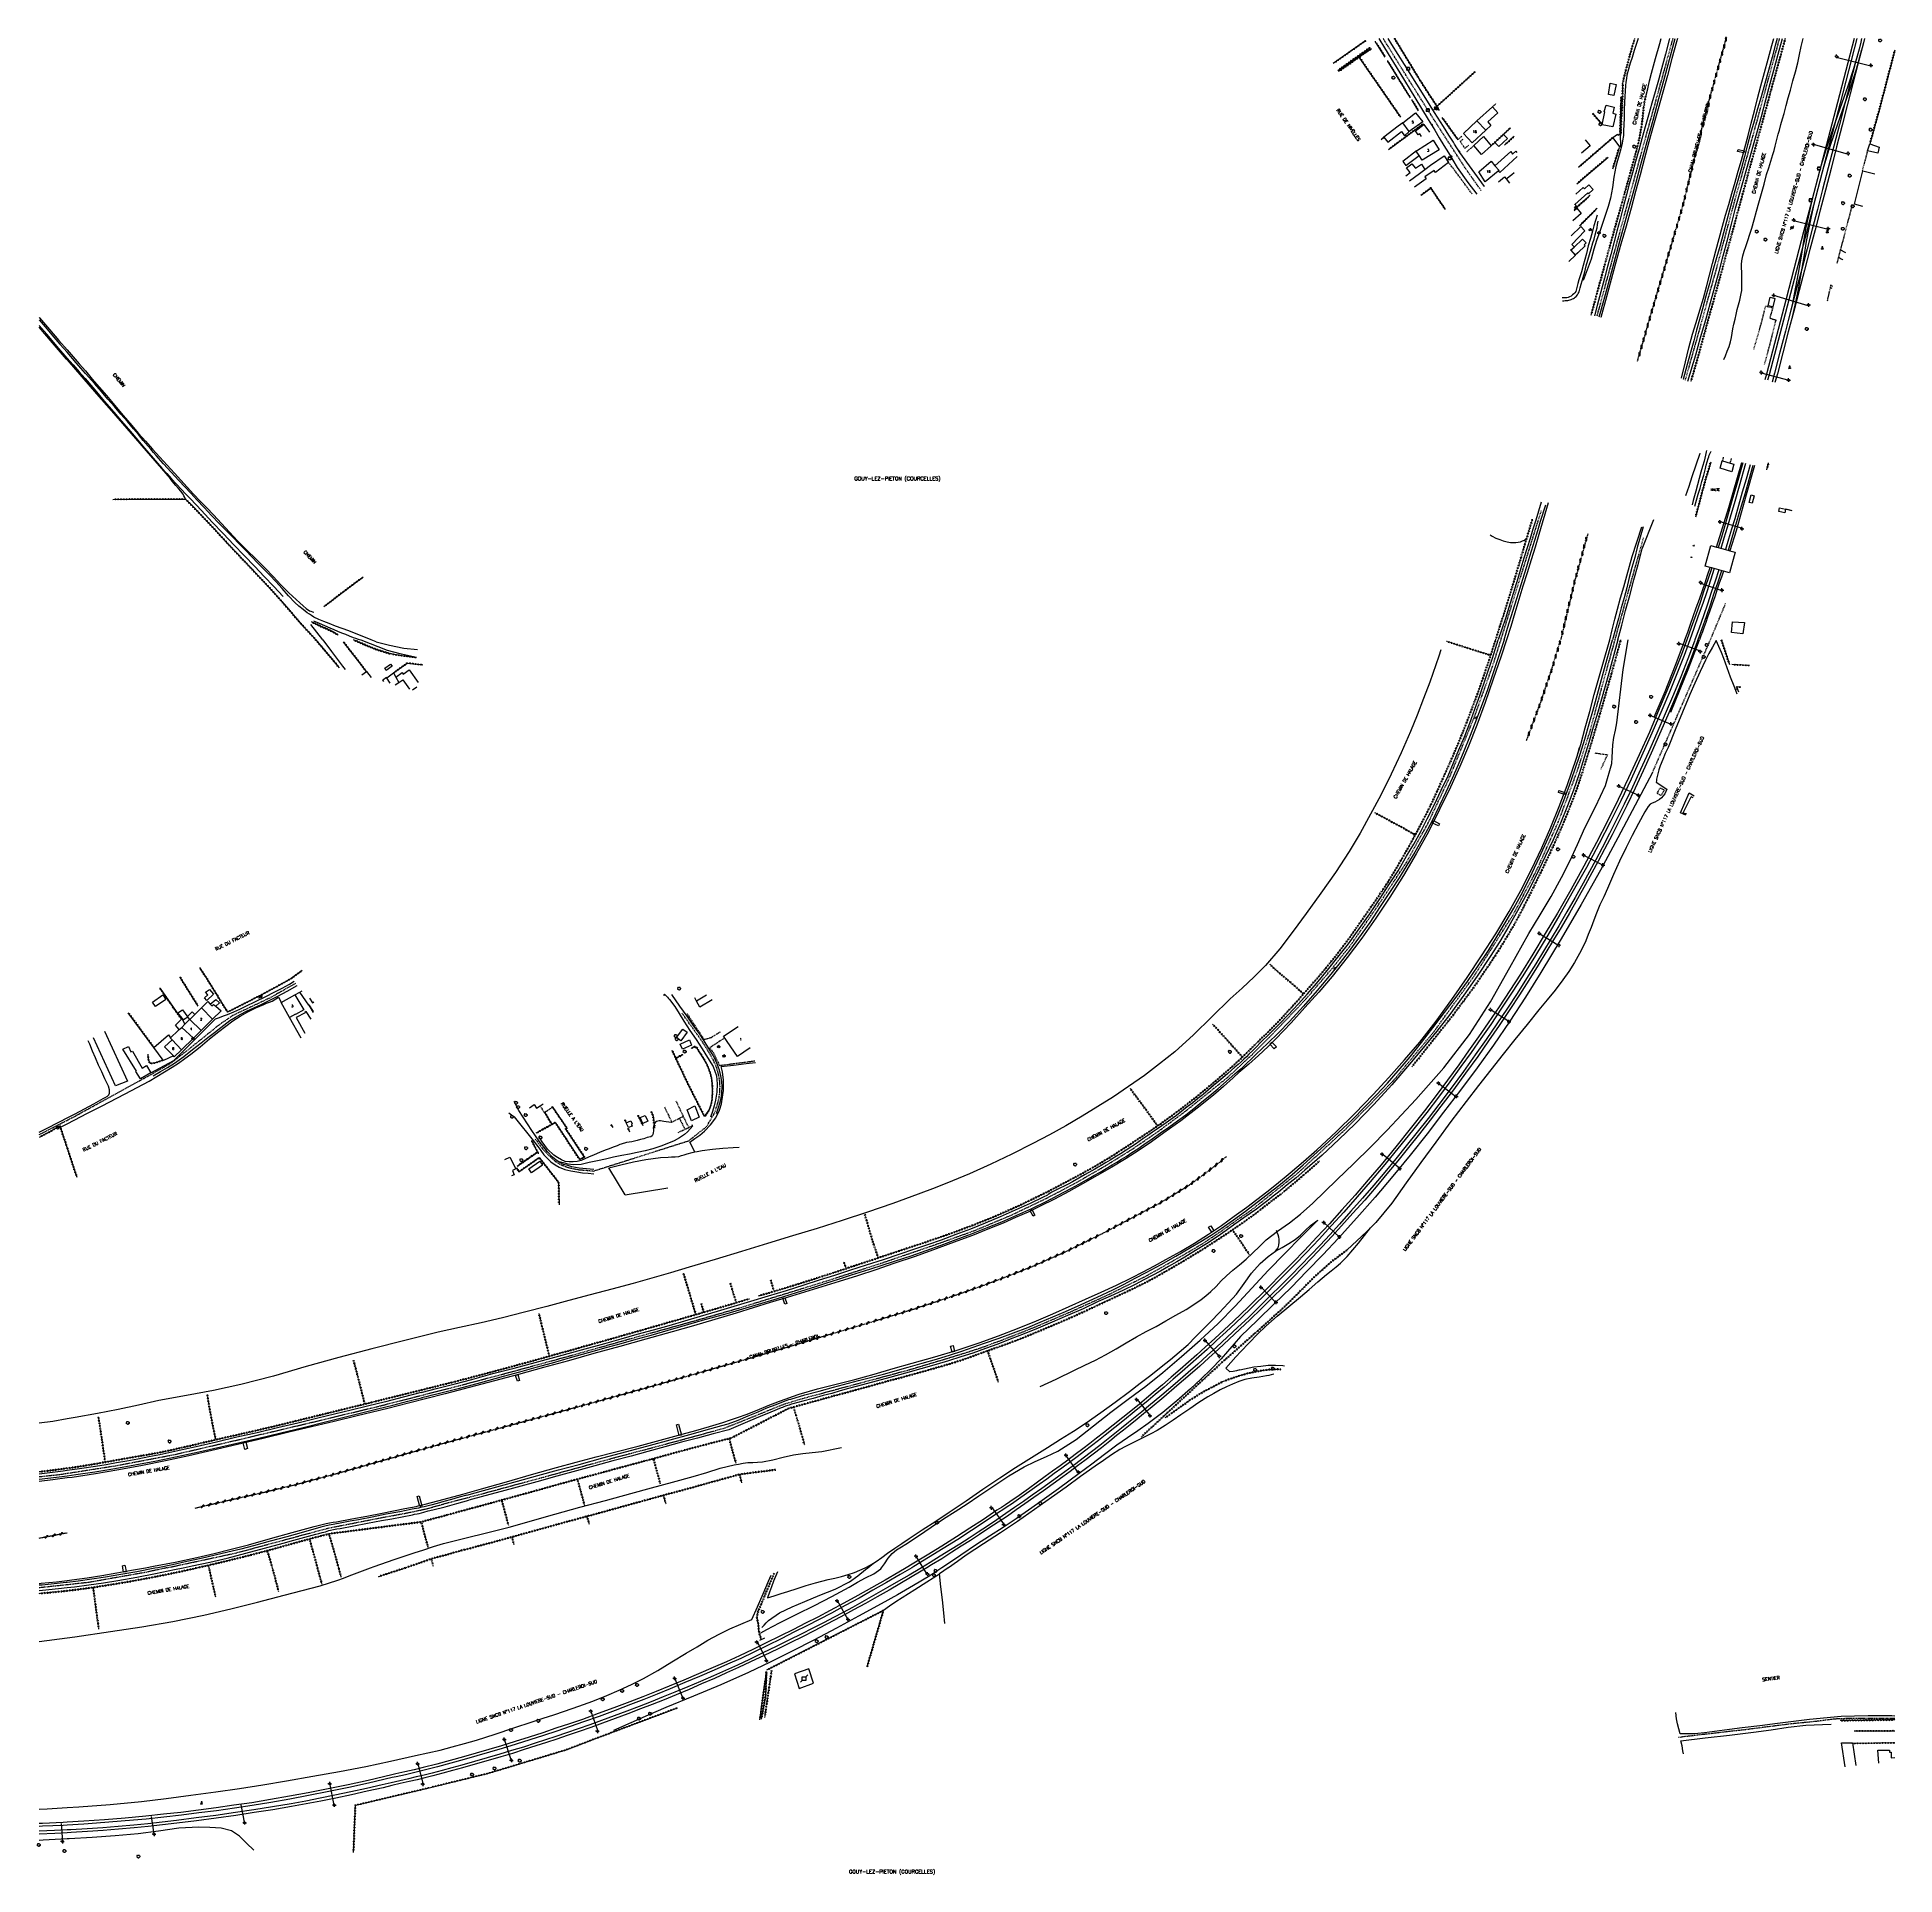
# Model space of a CAD drawing. Header units: millimetres. Extents: x 145999 to 147000, y 131011 to 132001.
import ezdxf
from ezdxf.enums import TextEntityAlignment as Align

# ---------------------------------------------------------------- set-up
doc = ezdxf.new("R2010")
doc.units = ezdxf.units.MM
doc.linetypes.add('DASHED', pattern=[0.75, 0.5, -0.25])
doc.layers.get('0').update_dxf_attribs({"linetype": 'CONTINUOUS'})
for name, color, linetype in [('W0001', 6, 'DASHED'), ('W0008', 7, 'CONTINUOUS'), ('W0014', 7, 'CONTINUOUS'), ('W0017', 7, 'CONTINUOUS'), ('W0070', 7, 'DASHED'), ('W0071', 7, 'CONTINUOUS'), ('W0101', 7, 'CONTINUOUS'), ('W0104', 1, 'CONTINUOUS'), ('W0105', 7, 'CONTINUOUS'), ('W0112', 1, 'DASHED'), ('W0120', 7, 'CONTINUOUS'), ('W0211', 2, 'CONTINUOUS'), ('W0214', 2, 'CONTINUOUS'), ('W0220', 5, 'DASHED'), ('W0300', 7, 'CONTINUOUS'), ('W0303', 7, 'CONTINUOUS'), ('W0310', 3, 'CONTINUOUS'), ('W0322', 7, 'CONTINUOUS'), ('W0323', 7, 'CONTINUOUS'), ('W0330', 7, 'CONTINUOUS'), ('W0401', 7, 'CONTINUOUS'), ('W0420', 7, 'CONTINUOUS'), ('W0438', 7, 'CONTINUOUS'), ('W0473', 7, 'CONTINUOUS'), ('W0500', 5, 'DASHED'), ('W0510', 5, 'CONTINUOUS'), ('W0511', 5, 'CONTINUOUS'), ('W0600', 7, 'CONTINUOUS'), ('W0610', 7, 'CONTINUOUS'), ('W0611', 7, 'CONTINUOUS'), ('W0700', 7, 'CONTINUOUS'), ('W0710', 7, 'CONTINUOUS'), ('W0853', 7, 'CONTINUOUS'), ('W0980', 7, 'CONTINUOUS'), ('W0984', 7, 'CONTINUOUS'), ('W0985', 4, 'CONTINUOUS'), ('W0989', 7, 'CONTINUOUS'), ('W0991', 7, 'CONTINUOUS'), ('W1102', 7, 'CONTINUOUS')]:
    doc.layers.add(name, color=color, linetype=linetype)
doc.styles.get("Standard").update_dxf_attribs({"font": 'romans.shx', "width": 0.85})

# ---------------------------------------------------------------- blocks, each defined once
blk = doc.blocks.new('T610')
for p, q in [((-0.500001, 0), (-1.000002, 0)), ((0, 0.500001), (0, 1.000002)), ((0.500001, 0), (1.000002, 0)), ((0, -0.500001), (0, -1.000002))]:
    blk.add_line(p, q)
blk.add_ellipse((0, 0), major_axis=(-0.353554, 0.353554), ratio=1, start_param=3.926990817, end_param=10.2101761242)
blk = doc.blocks.new('T473')
for p, q in [((-0.166667, 0.166667), (0.166667, -0.166667)), ((-0.166667, -0.166667), (0.166667, 0.166667)), ((0.500001, 0.500001), (1.000002, 1.000002)), ((-1.000002, -1.000002), (-0.500001, -0.500001))]:
    blk.add_line(p, q)
blk.add_ellipse((0, 0), major_axis=(0.471405, 0.471405), ratio=1, start_param=5.4977871438, end_param=11.780972451)
blk = doc.blocks.new('T300')
for p, q in [((-0.8, 0.5), (-0.9, 0.3)), ((-0.9, 0.3), (-0.9, 0.2)), ((-0.9, 0.2), (-0.7, 0.1)), ((-0.7, 0.6), (-0.8, 0.5)), ((-0.8, -0.1), (-0.7, 0.1)), ((-0.6, 0.7), (-0.7, 0.6)), ((-0.7, 0.1), (-0.7, 0.1)), ((-0.5, 0.7), (-0.6, 0.7)), ((-0.3, 0.6), (-0.5, 0.7)), ((-0.3, 0.6), (-0.2, 0.7)), ((-0.2, 0.6), (-0.3, 0.6)), ((-0.2, 0.7), (-0.1, 0.8)), ((-0.1, 0.8), (0.1, 0.8)), ((0.1, 0.8), (0.2, 0.7)), ((0.2, 0.7), (0.3, 0.6)), ((0.3, 0.6), (0.4, 0.5)), ((0.5, 0.5), (0.3, 0.5)), ((0.4, 0.5), (0.4, 0.5)), ((0.6, 0.4), (0.5, 0.5)), ((0.6, 0.4), (0.7, 0.3)), ((0.7, 0.3), (0.7, 0.2)), ((0.7, 0.2), (0.7, 0.1)), ((0.7, 0.1), (0.7, -0.2)), ((-0.8, -0.2), (-0.8, -0.1)), ((-0.7, -0.3), (-0.8, -0.2)), ((-0.8, -0.2), (-0.8, -0.2)), ((-0.7, -0.4), (-0.7, -0.3)), ((-0.5, -0.5), (-0.7, -0.4)), ((-0.4, -0.5), (-0.5, -0.5)), ((-0.4, -0.5), (-0.3, -0.5)), ((-0.3, -0.5), (-0.3, -0.4)), ((-0.3, -0.6), (-0.3, -0.5)), ((-0.3, -0.5), (-0.3, -0.5)), ((-0.2, -0.7), (-0.3, -0.6)), ((-0.1, -0.8), (-0.2, -0.7)), ((0.1, -0.8), (-0.1, -0.8)), ((0.2, -0.7), (0.1, -0.8)), ((0.3, -0.5), (0.2, -0.5)), ((0.3, -0.6), (0.2, -0.7)), ((0.2, -0.7), (0.2, -0.7)), ((0.5, -0.4), (0.3, -0.5)), ((0.3, -0.5), (0.3, -0.6)), ((0.3, -0.5), (0.3, -0.5)), ((0.6, -0.3), (0.5, -0.4)), ((0.7, -0.2), (0.6, -0.3)), ((0.6, -0.3), (0.6, -0.3))]:
    blk.add_line(p, q)
blk = doc.blocks.new('T303')
for p, q in [((-0.8, 0), (-0.3, 0.2)), ((-0.3, -0.2), (-0.8, 0)), ((-0.3, 0.2), (0, 0.8)), ((0, 0.8), (0.3, 0.2)), ((0.3, 0.2), (0.8, 0)), ((0.8, 0), (0.3, -0.2)), ((-0.5, -0.6), (-0.3, -0.2)), ((0, -0.3), (-0.5, -0.6)), ((0.6, -0.6), (0, -0.3)), ((0.3, -0.2), (0.6, -0.6))]:
    blk.add_line(p, q)
blk = doc.blocks.new('T853')
for p, q in [((-0.75, 0), (0.75, 0)), ((0, 0.75), (0, -0.75))]:
    blk.add_line(p, q)
blk.add_ellipse((0, 0), major_axis=(-0.265, 0.265), ratio=1, start_param=3.9269908, end_param=10.2101761)
blk = doc.blocks.new('T401')
for p, q in [((-0.3, 0.3), (0, 0.3)), ((-0.3, -0.25), (-0.3, 0.3)), ((-0.3, 0.15), (0, 0.15)), ((-0.3, 0), (0, 0)), ((0, 0.3), (0, -0.25)), ((-0.3, -0.15), (0, -0.15)), ((-0.3, -0.25), (-0.3, -0.3)), ((-0.3, -0.3), (0, -0.3)), ((0, -0.3), (0, -0.25))]:
    blk.add_line(p, q)
blk = doc.blocks.new('T600')
for p, q in [((-0.999999, 0.999999), (0.999999, 0.999999)), ((-0.999999, -0.999999), (-0.999999, 0.999999)), ((0.999999, 0.999999), (1.999998, 1.999998)), ((0.999999, 0.999999), (0.999999, -0.999999)), ((-0.999999, -0.999999), (-1.999998, -1.999998)), ((0.999999, -0.999999), (-0.999999, -0.999999))]:
    blk.add_line(p, q)
blk = doc.blocks.new('T438')
for p, q in [((-0.4, 0.2), (0.4, 0.2)), ((-0.4, -0.2), (-0.4, 0.2)), ((0.15, 1.1), (-0.3, 1.1)), ((-0.3, 1.1), (-0.3, 0.5)), ((-0.3, 0.5), (0.15, 0.5)), ((0.3, 0.65), (0.3, 0.95)), ((0.4, 0.2), (0.4, -0.2))]:
    blk.add_line(p, q)
at = {"flags": 128}
for points in [[(-0.4, -0.2), (0.4, 0.2)], [(0.4, -0.2), (-0.4, -0.2)]]:
    blk.add_lwpolyline(points, dxfattribs=at)
for centre, major_axis, start_param, end_param in [((0.15, 0.95), (0.106, -0.106), 0.7853982, 2.3561945), ((0.15, 0.65), (0.106, 0.106), 3.9269908, 5.4977871)]:
    blk.add_ellipse(centre, major_axis=major_axis, ratio=1, start_param=start_param, end_param=end_param)
blk = doc.blocks.new('T420')
for p, q in [((0.7, 0.7), (-0.8, 0.7)), ((-0.8, 0.7), (-0.8, -0.8)), ((0.7, 0.7), (0.7, -0.8)), ((0.7, -0.8), (-0.8, -0.8))]:
    blk.add_line(p, q)
blk.add_ellipse((0, 0), major_axis=(-0.53, 0.53), ratio=1, start_param=3.926991, end_param=10.210176)
blk = doc.blocks.new('croix')
for p, q in [((-3, 0), (3, 0)), ((0, -3), (0, 3))]:
    blk.add_line(p, q)
blk = doc.blocks.new('T818')
at = {"color": 16, "linetype": 'Continuous', "xscale": 0.0001666666666666667, "yscale": 0.0001666666666666667}
blk.add_blockref('croix', (0, 0), dxfattribs=at)
blk = doc.blocks.new('t310o')
at = {"color": 0, "linetype": 'Continuous'}
for centre, start, end in [((-0.5, 0.4), 216.8699, 323.1304), ((0.5, -0.4), 36.8699, 143.1303)]:
    blk.add_arc(centre, 0.625, start, end, dxfattribs=at)
blk = doc.blocks.new('t323o')
at = {"color": 0, "linetype": 'Continuous'}
for radius in [0.25, 0.15]:
    blk.add_circle((0, 0), radius, dxfattribs=at)
blk = doc.blocks.new('t220o')
at = {"color": 0, "linetype": 'Continuous'}
for p, q in [((-0.25, 0.25), (0.25, 0.25)), ((-0.25, -0.25), (0.25, -0.25))]:
    blk.add_line(p, q, dxfattribs=at)
blk = doc.blocks.new('t322o')
at = {"color": 0, "linetype": 'Continuous'}
for radius in [0.25, 0.15]:
    blk.add_circle((0, 0), radius, dxfattribs=at)
blk = doc.blocks.new('t500o')
at = {"color": 0, "linetype": 'Continuous'}
for centre, start, end in [((-0.5, 0.625), 216.869898, 323.130102), ((0.5, -0.125), 36.869898, 143.130102), ((0.5, -0.625), 36.869898, 143.130102), ((-0.5, 0.125), 216.869898, 323.130102)]:
    blk.add_arc(centre, 0.625, start, end, dxfattribs=at)

msp = doc.modelspace()

# ---------------------------------------------------------------- linework, layer by layer
at = {"layer": 'W0001'}
for points in [[(146777, 131918.2), (146768.8, 131929.8), (146755.3, 131950.6), (146739.4, 131975.7), (146724.3, 132000)], [(146880.3, 132000), (146872.4, 131971.2), (146863.8, 131940.3), (146854.9, 131907.5), (146847.2, 131879.2), (146839.4, 131850.4)], [(146887.1, 131815.9), (146892.3, 131834.3), (146903.7, 131875.3), (146913.7, 131912.5), (146924.6, 131951.4), (146932, 131978.6), (146937.9, 132000)], [(146015, 131226.9), (146041.2, 131231), (146073.3, 131237.1), (146108.2, 131245.2), (146146.2, 131254.2), (146183.6, 131263.2), (146227, 131274.3), (146227, 131274.3), (146256.7, 131282.2), (146287.3, 131290.6), (146319.1, 131299.6), (146349.7, 131308.1), (146377.5, 131316.1), (146401.1, 131323.4), (146424.4, 131330.6), (146454.5, 131340.4), (146484, 131350.5), (146504.2, 131357.8), (146523.8, 131366), (146540.7, 131374.1), (146543.2, 131375.3), (146557.9, 131383), (146574.4, 131392.5), (146589.4, 131401.8), (146602.7, 131410.9), (146616.4, 131421), (146628.4, 131430.6), (146640.6, 131440.4), (146653.4, 131452.3), (146662.8, 131461.7), (146663, 131461.9), (146682.3, 131482.1), (146696.4, 131498.5), (146706.8, 131511.6), (146721.6, 131533), (146736.8, 131556.1), (146748.7, 131577.7), (146759.6, 131600.9), (146773.3, 131634.1), (146783.4, 131662.3), (146809.6, 131745.9)], [(146849.2, 131676), (146856.1, 131701), (146864.6, 131731)], [(146068.9, 131176), (146106.1, 131184), (146155.8, 131197.4), (146185.4, 131203.2), (146200, 131205.9), (146208.7, 131207.8), (146220.5, 131211.1), (146230.9, 131213.8), (146251.3, 131219.3), (146271.9, 131224.9), (146289.4, 131229.7), (146309.5, 131235.2), (146330.6, 131240.8), (146351.9, 131246.5), (146369.6, 131251.4), (146383.2, 131256.8), (146396.4, 131262.2), (146402.3, 131264.5), (146411.6, 131267.3), (146438.7, 131274.6), (146468.5, 131282.6), (146488.6, 131288.6), (146499.6, 131292), (146508.2, 131294.8), (146519.8, 131299.1), (146536.3, 131305.6), (146555.9, 131314), (146575.8, 131323), (146588.6, 131329.3), (146596.5, 131333.2), (146614.4, 131343.3), (146627, 131350.7), (146636.4, 131357), (146646, 131363.8), (146653.3, 131368.8), (146678.5, 131388.9), (146704.4, 131412.7), (146729.6, 131438.3), (146751.4, 131464.6), (146773.1, 131494.6), (146794.5, 131528.2), (146807.3, 131552.5), (146818.8, 131578.3), (146828.8, 131605.1), (146835.8, 131626.9), (146842, 131649.9), (146849.2, 131676)], [(146138.2, 131490.9), (146124.2, 131483), (146104.3, 131473.6), (146097, 131468.6), (146081, 131455.7), (146071, 131447.9), (146060.7, 131442)], [(146267.3, 131407), (146271.3, 131401.7), (146274.4, 131398.4), (146276.2, 131396.7), (146278.1, 131395.1), (146280.2, 131393.7), (146282.3, 131392.7), (146284.5, 131391.9), (146286.8, 131391.3), (146290.8, 131390.5), (146294.8, 131390.2), (146298.8, 131389.8), (146350, 131406.1), (146359.6, 131413.7), (146364, 131421.1), (146364.9, 131423.9), (146365.8, 131426.6), (146366.4, 131429.3), (146366.8, 131432.1), (146366.9, 131435.1), (146366.8, 131437.9), (146366.3, 131440.9), (146365.6, 131443.8), (146364.6, 131446.6), (146363.3, 131449.6), (146361.6, 131452.5), (146359.9, 131455.4), (146357.4, 131459.4), (146346.4, 131474.9)], [(146000, 131225.1), (146011.1, 131226.3), (146015, 131226.9)], [(146068.9, 131176), (146056.8, 131173.4), (146026.8, 131168.1), (146015, 131166.8)], [(146015, 131166.8), (146001.8, 131165.4), (146000, 131165.2)]]:
    msp.add_lwpolyline(points, dxfattribs=at)
at = {"layer": 'W0008'}
for points in [[(146721.9, 132000), (146725, 131995), (146733.2, 131981.6), (146741.4, 131968.2), (146744.9, 131962.4), (146748.5, 131956.5), (146752.1, 131950.6)], [(146742.4, 131975.4), (146735.7, 131986.1), (146728.9, 131996.8), (146726.9, 132000)], [(146878.6, 132000), (146878.4, 131999.4), (146876.4, 131991.6), (146874.3, 131983.8), (146872.6, 131977.6), (146870.8, 131971.4), (146869.1, 131965.2), (146867.3, 131958.8), (146865.5, 131952.4), (146863.7, 131946), (146862, 131939.9), (146860.3, 131933.8), (146858.6, 131927.7), (146856.9, 131921.5), (146855.2, 131915.3), (146853.6, 131909.1), (146851.9, 131902.7), (146850.2, 131896.3), (146848.6, 131890), (146846.9, 131883.6), (146845.2, 131877.2), (146843.5, 131870.9), (146841.5, 131863.5), (146839.6, 131856.2), (146838.1, 131850.7), (146838.1, 131850.7)], [(146840.7, 131850.1), (146841.6, 131853.1), (146845, 131865.3), (146848.8, 131879.4), (146852.5, 131893.6), (146856.4, 131907.7), (146859.8, 131920), (146863.2, 131932.2), (146866.6, 131944.5), (146869.8, 131956.1), (146872.9, 131967.7), (146876, 131979.4), (146879.1, 131990.8), (146881.6, 132000)], [(146936.5, 132000), (146935.5, 131996.3), (146933.9, 131990.1), (146931.9, 131982.9), (146929.9, 131975.8), (146927.9, 131968.7), (146926, 131962.1), (146924.1, 131955.5), (146922.3, 131948.8), (146920.6, 131942.7), (146919, 131936.5), (146917.3, 131930.4), (146915.7, 131924.8), (146914.1, 131919.2), (146912.6, 131913.5), (146910.9, 131907.5), (146909.3, 131901.4), (146907.7, 131895.4), (146905.8, 131888.6), (146903.9, 131881.8), (146902, 131875), (146900.1, 131868.1), (146898.2, 131861.3), (146896.3, 131854.4), (146894.7, 131848.7), (146893.2, 131842.9), (146891.7, 131837.2), (146889.9, 131830.8), (146888.1, 131824.4), (146885.9, 131816.4), (146885.9, 131816.4)], [(146888.4, 131815.4), (146888.4, 131815.4), (146892.7, 131829.6), (146895.3, 131839), (146898.1, 131848.4), (146900.7, 131857.8), (146903, 131866.2), (146905.3, 131874.6), (146907.5, 131883), (146909.8, 131891.6), (146912, 131900.1), (146914.2, 131908.6), (146916.7, 131917.5), (146919.2, 131926.3), (146921.7, 131935.1), (146923.9, 131942.7), (146926, 131950.4), (146928.1, 131958), (146930.5, 131967), (146932.9, 131975.9), (146935.3, 131984.9), (146937.7, 131993.6), (146939.4, 132000)], [(146762.1, 131944.2), (146759.7, 131947.9), (146756.8, 131952.6), (146752, 131960.2), (146747.2, 131967.8), (146742.4, 131975.4)], [(146752.1, 131950.6), (146754.5, 131946.5), (146757, 131942.5), (146759.5, 131938.4), (146761.8, 131934.5), (146764.2, 131930.6), (146769.9, 131922.5), (146774.8, 131916.2), (146774.8, 131916.2), (146774.8, 131916.2), (146774.8, 131916.2), (146774.8, 131916.2), (146774.8, 131916.2)], [(146809.4, 131750.3), (146806.5, 131740.6), (146805, 131735.6), (146803.4, 131730.6), (146801.8, 131725.6), (146800.1, 131720.1), (146798.5, 131714.6), (146796.8, 131709.1), (146795.2, 131703.9), (146793.6, 131698.6), (146791.9, 131693.4), (146790.1, 131687.6), (146788.2, 131681.8), (146786.3, 131676)], [(146789.4, 131676), (146791.3, 131682.3), (146793.3, 131688.6), (146795.2, 131694.9), (146797.4, 131701.8), (146799.5, 131708.7), (146801.6, 131715.6), (146803.3, 131721.2), (146805.1, 131726.9), (146806.8, 131732.6), (146807.6, 131735), (146808.4, 131737.5), (146809.1, 131739.9), (146812, 131748.8)], [(146864.3, 131736.9), (146861.2, 131725.8), (146859.8, 131720.4), (146858.3, 131715), (146856.9, 131709.6), (146855.5, 131704.1), (146854.1, 131698.7), (146852.6, 131693.2), (146851.1, 131687.5), (146849.4, 131681.7), (146847.8, 131676)], [(146850.8, 131676), (146852.8, 131684), (146854.9, 131691.9), (146857.1, 131699.9), (146859.3, 131708.3), (146861.6, 131716.7), (146863.9, 131725.1), (146870.2, 131740.8)], [(146789.4, 131676), (146787.3, 131669.5), (146783.5, 131658.2), (146780.4, 131649.1), (146777.1, 131640), (146773.7, 131631), (146770.8, 131623.6), (146767.7, 131616.1), (146764.6, 131608.7), (146761.4, 131601.3), (146758.1, 131594), (146754.6, 131586.7), (146750.4, 131578.2), (146746, 131569.8), (146741.4, 131561.6), (146737.1, 131554.6), (146732.8, 131547.8), (146728.3, 131541), (146722.7, 131532.3), (146717, 131523.7), (146711, 131515.2), (146706.1, 131508.6), (146701.1, 131502.2), (146696, 131495.8), (146688.7, 131487.1), (146681.3, 131478.6), (146673.7, 131470.3), (146667.8, 131464.3), (146661.9, 131458.5), (146655.9, 131452.7)], [(146658, 131458.8), (146663.1, 131463.9), (146668.3, 131469), (146673.3, 131474.1), (146678.4, 131479.7), (146683.4, 131485.3), (146688.3, 131490.9), (146694.2, 131498), (146699.9, 131505.1), (146705.5, 131512.3), (146711.3, 131520.3), (146717, 131528.3), (146722.5, 131536.5), (146727.4, 131544), (146732.3, 131551.6), (146736.9, 131559.4), (146740.8, 131566), (146744.5, 131572.8), (146748, 131579.6), (146751.9, 131587.3), (146755.6, 131595), (146759.2, 131602.8), (146762.2, 131609.7), (146765.1, 131616.7), (146768, 131623.8), (146770.9, 131631.2), (146773.7, 131638.6), (146776.4, 131646.1), (146779.8, 131656.1), (146783.1, 131666.2), (146786.3, 131676)], [(146850.8, 131676), (146845.8, 131658), (146839.9, 131637), (146837.5, 131628.9), (146835.1, 131620.7), (146832.6, 131612.6), (146829.8, 131603.9), (146826.8, 131595.1), (146823.6, 131586.5), (146819.8, 131577.3), (146815.8, 131568.3), (146811.6, 131559.3), (146806.9, 131549.4), (146801.9, 131539.6), (146796.7, 131530), (146792, 131521.7), (146787.1, 131513.5), (146782, 131505.4), (146775, 131494.8), (146767.7, 131484.5), (146760.2, 131474.2), (146753.1, 131465.1), (146745.9, 131456.1), (146738.5, 131447.3), (146729, 131436.3), (146719.2, 131425.7), (146709.1, 131415.3), (146700.3, 131406.7), (146691.3, 131398.3), (146682, 131390.2), (146677.3, 131386.2), (146672.6, 131382.3), (146667.8, 131378.4)], [(146675.2, 131388), (146681.1, 131393.2), (146686.9, 131398.4), (146692.7, 131403.6), (146700.1, 131410.5), (146707.5, 131417.4), (146714.6, 131424.5), (146720.7, 131430.8), (146726.6, 131437.2), (146732.4, 131443.8), (146738.8, 131451.4), (146744.9, 131459.1), (146751, 131466.9), (146757.4, 131475.2), (146763.6, 131483.5), (146769.7, 131491.9), (146775.4, 131500.3), (146781, 131508.7), (146786.3, 131517.3), (146790.5, 131524.4), (146794.6, 131531.5), (146798.6, 131538.7), (146803.1, 131547.5), (146807.3, 131556.3), (146811.4, 131565.2), (146814.9, 131573.2), (146818.4, 131581.3), (146821.6, 131589.5), (146824.7, 131597.7), (146827.6, 131606), (146830.4, 131614.4), (146832.9, 131622.5), (146835.3, 131630.7), (146837.6, 131638.8), (146839.8, 131646.8), (146841.9, 131654.7), (146844.1, 131662.6), (146847.8, 131676)], [(146060.2, 131442.7), (146072.5, 131449.4), (146095, 131471.8), (146097.2, 131472.6), (146099.3, 131473.4), (146101.5, 131474.2), (146104.8, 131475.6), (146108.1, 131477.1), (146111.3, 131478.6), (146116.6, 131481.1), (146121.8, 131483.7), (146127, 131486.3), (146130.9, 131488.4), (146134.8, 131490.5), (146137.4, 131492.1)], [(146097.9, 131467.2), (146099.5, 131468.4), (146101.1, 131469.7), (146102.8, 131470.9), (146105.7, 131472.7), (146108.7, 131474.3), (146111.7, 131475.9), (146115.6, 131477.8), (146119.6, 131479.6), (146123.5, 131481.5), (146128.3, 131483.8)], [(146061.4, 131441.1), (146065.3, 131443.4), (146069.2, 131445.6), (146073, 131448), (146077.9, 131451.5), (146082.6, 131455.2), (146087.3, 131458.9), (146090.8, 131461.7), (146094.4, 131464.4), (146097.9, 131467.2)], [(146658, 131458.8), (146656, 131456.8), (146654, 131454.7), (146651.9, 131452.7), (146650.6, 131451.4), (146649.2, 131450), (146647.8, 131448.7), (146646.1, 131447.2), (146644.4, 131445.7), (146642.6, 131444.2), (146640.3, 131442.2), (146638, 131440.2), (146635.7, 131438.2), (146632.9, 131435.8), (146630.1, 131433.5), (146627.2, 131431.1), (146624.4, 131428.9), (146621.6, 131426.6), (146618.7, 131424.4), (146615.8, 131422.1), (146612.8, 131419.8), (146609.8, 131417.5), (146607.4, 131415.8), (146605, 131414.1), (146602.6, 131412.5), (146600, 131410.7), (146597.4, 131408.9), (146594.8, 131407.1), (146592.8, 131405.7), (146590.8, 131404.3), (146588.8, 131403), (146585.7, 131401), (146582.7, 131399.1), (146579.6, 131397.2), (146577.1, 131395.7), (146574.7, 131394.2), (146572.3, 131392.7), (146570.6, 131391.8), (146568.9, 131390.8), (146567.2, 131389.9), (146563.7, 131387.9), (146560.3, 131385.9), (146556.8, 131384), (146554.5, 131382.8), (146552.3, 131381.6), (146550.1, 131380.5), (146547.9, 131379.4), (146545.7, 131378.4), (146543.7, 131377.1), (146543.6, 131377.1), (146543.5, 131377), (146543.5, 131376.9)], [(146545.1, 131374.6), (146548.8, 131376.6), (146552.6, 131378.6), (146556.3, 131380.6), (146560.3, 131382.8), (146564.4, 131385), (146568.4, 131387.3), (146571.7, 131389.2), (146575, 131391.2), (146578.3, 131393.2), (146580.8, 131394.6), (146583.2, 131396.1), (146585.7, 131397.6), (146588.9, 131399.7), (146592, 131401.8), (146595.2, 131404), (146599.8, 131407.1), (146604.3, 131410.3), (146608.8, 131413.5), (146613.4, 131416.8), (146617.9, 131420.1), (146622.3, 131423.5), (146626.6, 131427), (146630.9, 131430.5), (146635.1, 131434.1), (146638.2, 131436.7), (146641.3, 131439.4), (146644.4, 131442.1), (146645.6, 131443.2), (146646.9, 131444.3), (146648.2, 131445.4), (146655.7, 131452.6), (146655.9, 131452.7)], [(146230.4, 131215.2), (146239.5, 131217.7), (146248.6, 131220.2), (146257.7, 131222.7), (146268.8, 131225.7), (146279.8, 131228.7), (146290.9, 131231.7), (146303.7, 131235.2), (146316.6, 131238.7), (146329.4, 131242.1), (146340, 131245), (146350.7, 131247.9), (146361.4, 131250.8), (146364.6, 131251.7), (146367.9, 131252.6), (146371.2, 131253.5), (146376.6, 131255.5), (146382, 131257.8), (146387.4, 131260.1), (146392.2, 131262.1), (146397.1, 131264), (146402, 131266), (146403, 131266.3), (146404, 131266.6), (146405, 131266.9), (146412.6, 131269.2), (146420.3, 131271.2), (146428, 131273.3), (146441.5, 131276.9), (146454.9, 131280.4), (146468.3, 131284.1), (146475.9, 131286.2), (146483.5, 131288.4), (146491.1, 131290.7), (146497.2, 131292.7), (146503.4, 131294.8), (146509.5, 131297), (146517.3, 131299.7), (146525, 131302.6), (146532.7, 131305.5), (146539.5, 131308.3), (146546.3, 131311.2), (146553.1, 131314.1), (146561.6, 131317.9), (146570.1, 131321.8), (146578.6, 131325.8), (146584.6, 131328.9), (146590.6, 131332), (146596.6, 131335.1), (146604.6, 131339.5), (146612.6, 131343.9), (146620.4, 131348.5), (146626, 131351.9), (146631.5, 131355.3), (146637, 131358.9), (146643.6, 131363.5), (146650, 131368.2), (146656.4, 131373), (146659.5, 131375.4), (146662.6, 131377.8), (146665.7, 131380.2), (146668.9, 131382.8), (146672.1, 131385.4), (146675.2, 131388)], [(146205.8, 131270.4), (146214.9, 131272.8), (146224.1, 131275.1), (146233.2, 131277.5), (146244.5, 131280.6), (146255.9, 131283.6), (146267.2, 131286.7), (146279.8, 131290.1), (146292.3, 131293.5), (146304.8, 131296.9), (146313.6, 131299.4), (146322.3, 131301.8), (146331, 131304.2), (146339.5, 131306.6), (146348, 131309.1), (146356.4, 131311.5), (146365.5, 131314.2), (146374.5, 131316.9), (146383.5, 131319.6), (146393.1, 131322.5), (146402.7, 131325.5), (146412.3, 131328.5), (146420.5, 131331.1), (146428.7, 131333.7), (146436.9, 131336.3), (146445.9, 131339.2), (146454.9, 131342.1), (146464, 131345.1), (146471.4, 131347.6), (146478.8, 131350.2), (146486.3, 131352.8), (146494.2, 131355.7), (146502, 131358.7), (146509.9, 131361.8), (146518, 131365.2), (146526.1, 131368.8), (146534.2, 131372.5), (146541.2, 131375.8), (146543.5, 131376.9)], [(146667.8, 131378.4), (146665, 131376.2), (146662.1, 131374), (146659.3, 131371.8), (146656, 131369.3), (146652.6, 131366.9), (146649.2, 131364.5), (146644.4, 131361.1), (146639.6, 131357.7), (146634.8, 131354.4), (146629, 131350.6), (146623.2, 131346.9), (146617.3, 131343.3), (146613, 131340.8), (146608.6, 131338.3), (146604.3, 131335.9), (146599.7, 131333.5), (146595.2, 131331.1), (146590.6, 131328.7), (146584, 131325.5), (146577.4, 131322.4), (146570.7, 131319.4), (146562.5, 131315.6), (146554.2, 131311.9), (146545.9, 131308.3), (146538.4, 131305.1), (146530.8, 131302), (146523.2, 131299.1), (146516.6, 131296.5), (146509.9, 131294.1), (146503.2, 131291.7), (146496.6, 131289.6), (146490, 131287.6), (146483.4, 131285.6), (146475.1, 131283.2), (146466.8, 131280.9), (146458.4, 131278.6), (146451, 131276.6), (146443.6, 131274.6), (146436.2, 131272.6), (146431.7, 131271.3), (146427.1, 131270), (146422.5, 131268.8), (146417.1, 131267.3), (146411.6, 131265.8), (146406.1, 131264.3), (146405.4, 131264.1), (146404.8, 131263.9), (146404.1, 131263.7), (146403.4, 131263.5), (146402.8, 131263.2), (146402.1, 131263), (146401.3, 131262.7), (146400.6, 131262.4), (146399.8, 131262.1), (146394.2, 131259.8), (146388.6, 131257.5), (146383, 131255.2), (146379.2, 131253.6), (146375.5, 131252), (146371.7, 131250.4), (146363.2, 131248.2), (146354.7, 131245.9), (146346.2, 131243.6), (146337.1, 131241.1), (146328, 131238.7), (146319, 131236.2), (146309.2, 131233.6), (146299.4, 131231), (146289.6, 131228.3), (146278.9, 131225.4), (146268.2, 131222.4), (146257.5, 131219.5), (146248.9, 131217.1), (146240.2, 131214.8), (146231.5, 131212.5)], [(146545.1, 131374.6), (146542.8, 131373.4), (146534.8, 131369.5), (146526.7, 131365.8), (146518.6, 131362.3), (146510.4, 131359), (146502.2, 131355.8), (146494, 131352.7), (146485.9, 131349.7), (146477.8, 131346.8), (146469.7, 131343.9), (146461.3, 131341.2), (146453, 131338.5), (146444.6, 131335.8), (146437.6, 131333.6), (146430.6, 131331.3), (146423.7, 131329.1), (146418.4, 131327.4), (146413.2, 131325.7), (146407.9, 131324.1), (146397.7, 131320.9), (146387.5, 131317.8), (146377.2, 131314.8), (146370.6, 131312.9), (146363.9, 131311.1), (146357.3, 131309.2), (146348.1, 131306.6), (146338.8, 131303.9), (146329.6, 131301.2), (146321.5, 131299), (146313.5, 131296.7), (146305.4, 131294.5), (146295.8, 131291.8), (146286.1, 131289.1), (146276.5, 131286.3), (146267.7, 131283.9), (146258.9, 131281.4), (146250.1, 131279), (146237.9, 131275.7), (146225.8, 131272.5), (146213.6, 131269.4), (146211.1, 131268.8), (146208.6, 131268.2), (146206.1, 131267.5)], [(146205.8, 131270.4), (146196.2, 131268), (146186.6, 131265.5), (146177, 131263.1), (146168.1, 131260.9), (146159.2, 131258.8), (146150.2, 131256.6), (146139.3, 131254), (146128.4, 131251.4), (146117.4, 131248.8), (146106.5, 131246.3), (146095.5, 131243.7), (146084.5, 131241.2), (146078, 131239.8), (146071.5, 131238.3), (146065, 131236.9), (146059.1, 131235.7), (146053.2, 131234.6), (146047.3, 131233.5), (146041.7, 131232.5), (146036, 131231.5), (146030.4, 131230.6), (146021.7, 131229.3), (146015, 131228.4)], [(146015, 131225.6), (146019.7, 131226.2), (146029.9, 131227.7), (146040.8, 131229.5), (146051.6, 131231.5), (146062.4, 131233.5), (146070.9, 131235.2), (146079.3, 131237), (146087.7, 131238.9), (146097.9, 131241.1), (146108.1, 131243.5), (146118.3, 131245.9), (146130.2, 131248.7), (146142.2, 131251.6), (146154.2, 131254.6), (146163.6, 131256.9), (146172.9, 131259.3), (146182.3, 131261.7), (146190.5, 131263.7), (146198.6, 131265.7), (146206.7, 131267.7)], [(146015, 131228.4), (146013, 131228.1), (146004.3, 131226.9), (146000, 131226.4)], [(146000, 131223.7), (146009.4, 131224.9), (146015, 131225.6)], [(146230.4, 131215.2), (146226.3, 131214), (146222.1, 131212.8), (146218, 131211.7), (146214.5, 131210.7), (146211, 131209.7), (146207.4, 131208.8), (146206.4, 131208.6), (146205.4, 131208.4), (146204.4, 131208.2), (146201, 131207.5), (146197.7, 131206.9), (146194.3, 131206.2), (146186.9, 131204.8), (146179.5, 131203.3), (146172, 131201.9), (146167.5, 131201.1), (146163, 131200.3), (146158.5, 131199.4), (146156.3, 131198.9), (146154, 131198.4), (146151.8, 131197.9), (146148.7, 131197), (146145.5, 131196.1), (146142.4, 131195.2), (146133.4, 131192.7), (146124.4, 131190.3), (146115.4, 131187.9), (146108.6, 131186.1), (146101.7, 131184.4), (146094.8, 131182.8), (146087.2, 131181), (146079.6, 131179.3), (146071.9, 131177.6), (146063.9, 131176)], [(146077.6, 131176), (146082.4, 131177), (146091.9, 131179.1), (146101.3, 131181.2), (146111.4, 131183.8), (146121.4, 131186.5), (146131.4, 131189.2), (146137.2, 131190.9), (146143.1, 131192.5), (146149, 131194.1), (146150.7, 131194.5), (146152.4, 131195), (146154.2, 131195.4), (146155.1, 131195.7), (146156, 131196), (146156.9, 131196.2), (146158.6, 131196.6), (146160.4, 131196.9), (146162.2, 131197.2), (146169.6, 131198.6), (146177, 131200), (146184.4, 131201.4), (146190, 131202.4), (146195.6, 131203.5), (146201.1, 131204.6), (146202.3, 131204.8), (146203.6, 131205.1), (146204.8, 131205.3), (146207.3, 131205.9), (146209.7, 131206.6), (146212.2, 131207.2), (146218.7, 131208.9), (146225.1, 131210.7), (146231.5, 131212.5)], [(146015, 131165.3), (146019, 131165.7), (146026.8, 131166.8), (146034.6, 131167.9), (146042.4, 131169.2), (146052.6, 131171), (146062.7, 131173), (146072.9, 131175), (146077.6, 131176)], [(146063.9, 131176), (146062.3, 131175.7), (146052.7, 131173.9), (146043, 131172.2), (146035.7, 131171), (146028.4, 131169.8), (146021, 131168.8), (146015, 131168.1)], [(146015, 131168.1), (146014.6, 131168.1), (146008.1, 131167.4), (146001.6, 131166.7), (146000, 131166.6)], [(146000, 131163.8), (146001.8, 131164), (146010.4, 131164.8), (146015, 131165.3)]]:
    msp.add_lwpolyline(points, dxfattribs=at)
at = {"layer": 'W0014'}
for points in [[(146778.9, 131920.3), (146778.9, 131920.3), (146778.9, 131920.3), (146778.9, 131920.3), (146778.9, 131920.3), (146765.6, 131938.6), (146765.6, 131938.6), (146765.6, 131938.6), (146762.7, 131943.2), (146762.1, 131944.2)], [(146128.3, 131483.8), (146128.6, 131484), (146133.7, 131486.7), (146139, 131489.7), (146139, 131489.7), (146139, 131489.7)]]:
    msp.add_lwpolyline(points, dxfattribs=at)
at = {"layer": 'W0017'}
for points in [[(146337, 131485.1), (146337, 131485.1), (146337, 131485.1), (146337, 131485.1), (146337.4, 131484.7), (146337.4, 131484.7), (146338.6, 131483.5), (146339.2, 131482.8), (146339.7, 131482.2), (146342.5, 131478.5), (146344.9, 131474.6), (146347.4, 131470.6), (146350.7, 131465.6), (146354, 131460.7), (146357.2, 131455.7), (146360.2, 131450.9), (146363.2, 131446.1), (146365, 131441), (146365.4, 131436.7), (146365.1, 131432.3), (146364.5, 131427.9), (146363.7, 131424.9), (146362.8, 131421.8), (146361.8, 131418.8)], [(146365, 131420.8), (146365.9, 131423.5), (146366.8, 131426.3), (146367.5, 131429.1), (146367.9, 131432), (146368, 131435.1), (146367.9, 131438), (146367.4, 131441.1), (146366.6, 131444.1), (146365.6, 131447), (146364.2, 131450.1), (146362.6, 131453), (146360.8, 131455.9), (146358.3, 131460), (146355.6, 131464), (146352.8, 131467.9), (146349.1, 131473.3), (146345.3, 131478.7), (146341, 131485)], [(146298.9, 131390.6), (146294.9, 131391), (146290.9, 131391.3), (146287, 131392), (146284.8, 131392.7), (146282.6, 131393.4), (146280.6, 131394.4), (146278.6, 131395.7), (146276.7, 131397.3), (146274, 131400.1), (146269.4, 131405.8), (146265.4, 131411.6), (146265.4, 131411.6), (146265.4, 131411.6), (146265.4, 131411.6), (146258.4, 131422.4), (146258.4, 131422.4), (146258.4, 131422.4), (146255.9, 131427.3)], [(146253.1, 131421.1), (146253.1, 131421.1), (146253.1, 131421.1), (146255.9, 131419), (146255.9, 131419), (146255.9, 131419), (146255.9, 131419), (146266.9, 131405.4), (146266.9, 131405.4), (146266.9, 131405.4), (146266.8, 131405.6), (146268.7, 131403), (146270.3, 131400.8), (146272, 131398.6), (146273.9, 131396.6), (146275.8, 131394.8), (146278, 131393.2), (146280.2, 131391.9), (146283.3, 131390.7), (146286.5, 131389.9), (146289.8, 131389.3), (146292.8, 131388.9), (146295.8, 131388.6), (146298.8, 131388.3)]]:
    msp.add_lwpolyline(points, dxfattribs=at)
at = {"layer": 'W0070'}
for points in [[(146015, 131417.1), (146019.4, 131419.4), (146026.3, 131423.2), (146033.3, 131427), (146040.2, 131430.8), (146047, 131434.6), (146053.8, 131438.3), (146060.7, 131442)], [(146000, 131409.4), (146001.9, 131410.4), (146007.8, 131413.4), (146013.6, 131416.4), (146015, 131417.1)], [(147000, 131094.8), (146995.6, 131094.8), (146989.1, 131094.8), (146982.6, 131094.7), (146977.8, 131094.7), (146973, 131094.7), (146968.2, 131094.5), (146965.3, 131094.2), (146962.4, 131093.8), (146959.4, 131093.4), (146953.9, 131092.8), (146948.3, 131092.3), (146942.7, 131091.7), (146934.9, 131090.7), (146927.2, 131089.7), (146919.4, 131088.7), (146911.1, 131087.8), (146902.8, 131086.8), (146894.5, 131085.9), (146890.6, 131085.4), (146886.8, 131085), (146883.3, 131084.5)]]:
    msp.add_lwpolyline(points, dxfattribs=at)
at = {"layer": 'W0071'}
for points in [[(146839.5, 131904.9), (146838.7, 131902), (146837.8, 131899.1), (146837, 131896.2), (146835.9, 131892.3), (146834.8, 131888.3), (146833.8, 131884.3), (146832.9, 131881), (146832, 131877.7), (146831.1, 131874.3), (146830.4, 131872.2), (146829.7, 131870.1), (146829.1, 131868), (146828.8, 131866.6), (146828.5, 131865.2), (146828, 131863.8), (146827.5, 131863.1), (146827, 131862.5), (146826.3, 131861.9), (146825.6, 131861.3), (146824.7, 131860.8), (146823.9, 131860.5), (146823.3, 131860.4), (146822.7, 131860.4), (146822.1, 131860.4), (146821.7, 131860.4), (146821.2, 131860.4), (146820.8, 131860.4)], [(146820.9, 131858.7), (146821.6, 131858.7), (146822.3, 131858.8), (146822.9, 131858.8), (146823.7, 131858.9), (146824.4, 131859.1), (146825.1, 131859.3), (146825.6, 131859.5), (146826.2, 131859.7), (146826.8, 131860), (146827.3, 131860.3), (146827.7, 131860.7), (146828.2, 131861.1), (146828.9, 131861.9), (146829.4, 131862.7), (146829.9, 131863.5), (146830.1, 131864.3), (146830.3, 131865), (146830.4, 131865.8), (146830.9, 131867.7), (146831.5, 131869.5), (146832.1, 131871.3), (146832.9, 131874.4), (146833.7, 131877.5), (146834.6, 131880.6), (146835.5, 131883.7), (146836.4, 131886.8), (146837.3, 131889.9), (146837.9, 131892), (146838.5, 131894.2), (146839.1, 131896.3), (146839.5, 131898), (146839.8, 131899.8), (146840.2, 131901.6)], [(146000, 131848.5), (146003.2, 131844.7), (146006.8, 131840.4), (146011.2, 131835.4), (146015, 131831)], [(146015, 131827.9), (146010.6, 131833.1), (146004.1, 131840.7), (146000, 131845.4)], [(146063, 131775.4), (146061.6, 131777), (146060.2, 131778.7), (146058.8, 131780.4), (146056.1, 131783.5), (146053.5, 131786.6), (146050.9, 131789.7), (146047.5, 131793.7), (146044, 131797.7), (146040.5, 131801.8), (146037, 131805.8), (146033.5, 131809.9), (146030, 131813.9), (146025, 131819.6), (146020, 131825.3), (146015, 131831)], [(146015, 131827.9), (146018.3, 131824.2), (146021.5, 131820.5), (146024.8, 131816.8), (146029.9, 131810.8), (146035, 131804.7), (146040.2, 131798.7), (146044.1, 131794.1), (146048.1, 131789.5), (146052.1, 131784.8), (146056.8, 131779.4), (146061.4, 131773.9), (146066.1, 131768.5), (146068.7, 131765.6), (146071.3, 131762.8), (146074, 131760), (146076.5, 131757.3), (146079, 131754.6), (146081.6, 131752)], [(146178.9, 131676), (146174.9, 131677.6), (146170.8, 131679.3), (146166.8, 131680.8), (146163.3, 131682.2), (146159.7, 131683.4), (146156.2, 131684.8), (146153.4, 131685.9), (146150.7, 131687), (146148, 131688.3), (146146.8, 131689.1), (146145.6, 131689.8), (146144.4, 131690.6), (146142.2, 131692.4), (146140, 131694.2), (146137.8, 131696.2), (146134.3, 131699.8), (146130.9, 131703.7), (146127.5, 131707.5), (146124.3, 131710.8), (146121.1, 131714.1), (146117.9, 131717.4), (146114.6, 131720.8), (146111.3, 131724.2), (146108, 131727.6), (146104.3, 131731.3), (146100.6, 131735.1), (146097, 131738.8), (146092.9, 131743), (146088.9, 131747.3), (146084.9, 131751.5), (146081.7, 131755), (146078.4, 131758.4), (146075.2, 131761.9), (146071.1, 131766.4), (146067, 131770.9), (146063, 131775.4)], [(146898.5, 131778.1), (146898.4, 131777.3), (146897.9, 131775.5), (146897.2, 131772.4), (146896.3, 131769.4), (146895.5, 131766.3), (146894.6, 131762.9), (146893.7, 131759.5), (146892.8, 131756.2), (146892.1, 131753.7), (146891.4, 131751.2), (146890.7, 131748.8)], [(146892.2, 131748.1), (146893.2, 131751.3), (146894.1, 131754.5), (146895, 131757.7), (146896, 131761.3), (146897, 131764.8), (146897.9, 131768.3), (146898.4, 131770.1), (146898.9, 131772), (146899.4, 131773.7), (146899.7, 131774.6), (146900, 131775.5), (146900.3, 131776.3), (146900.6, 131776.9), (146900.9, 131777.4), (146901, 131777.6)], [(146081.6, 131752), (146087.4, 131745.7), (146093.3, 131739.5), (146099.1, 131733.3), (146104.8, 131727.3), (146110.5, 131721.4), (146116.2, 131715.5), (146121.3, 131710.1), (146126.4, 131704.8), (146131.5, 131699.4)], [(146147.9, 131686.3), (146150.8, 131685), (146153.8, 131683.7), (146156.7, 131682.5), (146158.8, 131681.6), (146160.8, 131680.7), (146162.9, 131679.8), (146165, 131679), (146167.1, 131678.1), (146169.2, 131677.3), (146170.5, 131676.9), (146171.9, 131676.4), (146173.3, 131676)], [(146173.3, 131676), (146187.5, 131670.5), (146194.3, 131668.6), (146203.4, 131666.7)], [(146181.6, 131674.9), (146178.9, 131676)], [(146181.6, 131674.9), (146188.7, 131673.1), (146196.5, 131671.6), (146203.8, 131670.9), (146203.8, 131670.9), (146203.8, 131670.9), (146203.8, 131670.9), (146203.8, 131670.9)]]:
    msp.add_lwpolyline(points, dxfattribs=at)
at = {"layer": 'W0101'}
for points in [[(146745.6, 131955.2), (146738.3, 131949.9), (146734.8, 131954.7), (146741.7, 131960)], [(146741.7, 131960), (146745.6, 131955.2)], [(146754.4, 131940), (146745.3, 131934.5), (146743.7, 131937), (146742.1, 131939.4), (146742.2, 131939.5), (146751.2, 131945.2)], [(146751.2, 131945.2), (146754.4, 131940)], [(146775.8, 131928.2), (146782.4, 131934), (146784.5, 131931.5), (146786.7, 131929), (146786.3, 131928.6), (146779.3, 131922.8)], [(146779.3, 131922.8), (146775.8, 131928.2)], [(146786.5, 131922.8), (146789.6, 131925.5), (146790.5, 131924.4), (146792.4, 131922.1)], [(146825.3, 131886.1), (146825.4, 131886), (146827.8, 131883.3), (146827.9, 131883.3), (146824.4, 131879.9)], [(146191.8, 131651.8), (146193.8, 131653.1), (146195.9, 131654.5), (146199.5, 131649.4)], [(146081.1, 131471.5), (146081.1, 131471.5), (146083.9, 131474.2), (146087.4, 131477.7)], [(146093.4, 131471.6), (146087.4, 131477.7)], [(146130.4, 131480.6), (146137.8, 131484.8)], [(146134.9, 131472.5), (146134.8, 131472.5), (146130.4, 131480.6)], [(146137.8, 131484.8), (146142.6, 131476.6), (146138.2, 131474.1), (146138.1, 131474.4), (146134.9, 131472.5)], [(146354.2, 131481.3), (146354.2, 131481.3), (146353.3, 131483.1)], [(146359.6, 131484.5), (146354.2, 131481.3)], [(146070.8, 131461.5), (146074.9, 131465.5), (146074.9, 131465.5), (146075.5, 131466), (146076.8, 131467.2)], [(146076.8, 131467.2), (146078.5, 131468.9), (146081, 131471.4), (146081.1, 131471.5)], [(146087.2, 131465.5), (146085.4, 131463.7)], [(146093.4, 131471.6), (146087.2, 131465.5)], [(146368.8, 131462.4), (146376.7, 131467.7)], [(146072.8, 131451.3), (146072.3, 131451.9), (146067.5, 131456.7), (146071.7, 131460.4)], [(146071.7, 131460.4), (146070.7, 131461.3), (146070.8, 131461.5)], [(146076.7, 131455.1), (146072.8, 131451.3)], [(146083.1, 131461.4), (146076.7, 131455.1)], [(146085.4, 131463.7), (146083.1, 131461.4)], [(146383.1, 131456.1), (146376.3, 131451.5), (146368.8, 131462.4)]]:
    msp.add_lwpolyline(points, dxfattribs=at)
msp.add_lwpolyline([(146772.3, 131943.9), (146767.6, 131948.9), (146774.8, 131955.7), (146779.5, 131950.7)], close=True, dxfattribs=at)
at = {"layer": 'W0104'}
for points in [[(146848.5, 131969.3), (146845.6, 131969.9), (146846.6, 131976), (146849.8, 131975.3)], [(146848, 131952.4), (146842.3, 131953.6), (146843.8, 131960.6), (146843.4, 131960.7), (146844.4, 131964.2), (146848.7, 131963.1), (146848, 131959.9), (146849.6, 131959.3)], [(146782.5, 131942.3), (146777.3, 131937.5), (146773.1, 131942.4), (146778.3, 131947.2)], [(146791.2, 131946.1), (146786.6, 131941.8), (146784.5, 131944.1), (146789.1, 131948.4)], [(146851.9, 131941.5), (146848.1, 131946.8), (146850.5, 131948.5), (146850.9, 131947.9), (146851.9, 131948.6), (146852, 131948.7), (146852.2, 131941.7)], [(146986.5, 131943.3), (146991.6, 131941.6), (146990.9, 131938.2), (146985.3, 131939.5), (146985.2, 131939.5)], [(146931.8, 131856), (146932.9, 131860.6), (146935.3, 131860), (146934.2, 131855.5)], [(146913.3, 131770.7), (146912.1, 131766.6), (146905.8, 131768.5), (146907, 131772.5), (146907.2, 131772.5), (146911.3, 131771.3)], [(146921.5, 131750.1), (146922.5, 131754.1), (146924.2, 131753.6), (146923.2, 131749.6)], [(146941.1, 131746.5), (146940.7, 131744.5), (146937.4, 131745.1), (146937.8, 131747.2)], [(146918.1, 131679.2), (146911.9, 131680), (146912.6, 131685.7), (146918.9, 131685.4)], [(146187, 131659.5), (146186.2, 131660.7), (146189.4, 131663), (146190.3, 131661.8)], [(146090.3, 131481.6), (146089, 131483.2), (146090.8, 131484.8), (146089.6, 131486.2), (146091.7, 131487.6), (146093.9, 131485.1)], [(146066.6, 131484.7), (146068.3, 131482.3), (146062.7, 131478.4), (146061.1, 131480.8)], [(146077.7, 131471.2), (146074.7, 131475.1), (146077.2, 131476.6), (146080.1, 131472.7)], [(146345.8, 131460), (146343.4, 131461.7), (146346.8, 131466.3), (146349.1, 131464.6)], [(146054.6, 131439.5), (146052.1, 131443.5), (146052.4, 131443.6), (146045, 131455.5), (146048.1, 131456.9), (146049.4, 131454), (146050.3, 131454.4), (146055.4, 131445.3), (146057.9, 131446.7), (146060.2, 131442.7)], [(146346.7, 131455.5), (146345.5, 131458.1), (146350.4, 131460.4), (146351.6, 131457.7)], [(146351.5, 131416.8), (146349.1, 131422.8), (146353.4, 131424.9), (146355.7, 131418.9)], [(146317.5, 131413.2), (146316.4, 131415.8), (146318.9, 131416.9), (146319.5, 131415.3), (146319.1, 131414.9), (146319.5, 131413.9)], [(146323.9, 131418.6), (146326.5, 131419.8), (146328, 131416.6), (146325.3, 131415.4)], [(146263.8, 131391), (146269.7, 131395.1), (146271.2, 131392.9), (146265.3, 131388.8)]]:
    msp.add_lwpolyline(points, close=True, dxfattribs=at)
for points in [[(146774.8, 131955.7), (146783.1, 131963.2), (146786, 131960), (146780.7, 131955.2), (146782.3, 131953.2), (146779.5, 131950.7)], [(146734.8, 131954.7), (146732.4, 131952.8), (146732.4, 131952.8), (146724.7, 131946.9), (146726.8, 131944.2), (146734.2, 131949.9), (146734.2, 131949.9), (146735.7, 131947.6), (146735.8, 131947.7), (146738.3, 131949.9)], [(146745, 131947.2), (146744, 131948.7), (146744.1, 131948.7), (146743.2, 131948.1), (146741.6, 131950.4), (146746.1, 131953.7), (146746.2, 131953.8), (146749.2, 131949.6)], [(146833.2, 131945.5), (146835.8, 131942.3), (146831.2, 131938.3)], [(146742.2, 131939.5), (146734.8, 131933.8), (146736.4, 131931.7), (146743.7, 131937)], [(146749.8, 131931.9), (146757.1, 131936.9), (146759.4, 131933.2), (146752.4, 131927.9), (146751.7, 131929), (146746.7, 131925.6), (146747.4, 131924.5)], [(146784.5, 131931.5), (146793, 131939.2), (146794, 131937.7), (146795.7, 131939.3), (146796.3, 131938.6)], [(146796.5, 131936.4), (146787.1, 131927.8), (146786.3, 131928.6)], [(146736.4, 131926.1), (146738.8, 131927.8), (146738.8, 131927.8), (146736.8, 131930.3), (146739.7, 131932.6), (146741.6, 131930.2), (146744.9, 131932.4), (146746.8, 131929.5), (146749.8, 131931.9)], [(146738.5, 131923.4), (146743.9, 131927.4)], [(146743.9, 131927.4), (146746.8, 131929.5)], [(146790.5, 131924.4), (146793.6, 131926.8), (146793.6, 131926.8), (146794.8, 131927.8)], [(146982.7, 131909.6), (146978.3, 131910.8), (146982.8, 131928.7), (146989.2, 131927.1)], [(146747.4, 131924.5), (146741.1, 131920)], [(146828, 131916.2), (146832.1, 131919.8), (146832.7, 131919.1), (146835.1, 131921.3), (146837.4, 131918.7), (146835, 131916.4), (146834.5, 131916.9), (146827.5, 131910.7), (146827.6, 131910.8), (146828.3, 131910), (146827.2, 131908.9)], [(146831, 131905.8), (146826.5, 131901.8)], [(146827.1, 131907.3), (146828.6, 131908.7), (146831, 131905.8)], [(146825.5, 131893.8), (146830.7, 131898.8), (146832.9, 131896.4), (146825.9, 131889.1), (146827.1, 131887.8), (146827.2, 131887.7), (146831.6, 131892), (146833.6, 131889.9), (146832.5, 131888.9), (146833.1, 131888.3), (146829.2, 131884.6), (146827.8, 131883.3)], [(146825.3, 131886.1), (146827.2, 131887.7)], [(146173.9, 131657.2), (146176.3, 131659), (146178.9, 131655.7)], [(146185.8, 131653.6), (146185.2, 131654.5), (146187.1, 131655.9), (146187.2, 131655.7), (146187.3, 131655.6), (146190.9, 131658.2), (146192.2, 131655.9), (146195.6, 131658.4), (146196.1, 131657.6), (146199.4, 131659.9), (146204.2, 131653)], [(146192.2, 131655.9), (146193.8, 131653.1)], [(146203.5, 131650.5), (146201.2, 131648.9)], [(146137.8, 131484.8), (146140.5, 131486.2), (146141.8, 131486.9)], [(146145.3, 131479.1), (146140.5, 131486.2)], [(146081.1, 131471.5), (146079.9, 131473), (146082.5, 131475.6), (146083.9, 131474.2)], [(146087.4, 131477.7), (146090.9, 131481.1), (146092.2, 131479.7), (146093.1, 131478.8), (146094, 131479.6), (146095.1, 131478.6), (146098, 131476.1), (146093.4, 131471.6)], [(146092.2, 131479.7), (146095.1, 131482.2), (146097.1, 131480.4), (146095.1, 131478.6)], [(146146.6, 131471.6), (146143.9, 131475.7), (146143.2, 131475.3), (146143.3, 131475.1), (146138.5, 131472.5), (146143.2, 131464.1)], [(146147.8, 131475.7), (146145.5, 131479.3), (146145.3, 131479.1), (146147.7, 131475.3)], [(146145.6, 131483), (146147.2, 131480.5), (146148, 131481)], [(146362.7, 131482), (146356.1, 131478.1), (146354.2, 131481.3)], [(146035.2, 131465.2), (146047.5, 131438.3), (146041.1, 131435.7), (146029.2, 131461.5)], [(146075.5, 131466), (146073.4, 131468.4), (146076.6, 131471.6), (146076.9, 131471.9), (146078.5, 131468.9)], [(146141.1, 131461.4), (146134.9, 131472.5)], [(146072.3, 131451.9), (146066.9, 131449.3), (146066.8, 131449.5), (146061.7, 131456.4), (146061.8, 131456.4), (146069.6, 131463.1), (146070.8, 131461.5)], [(146264.2, 131423.9), (146264.2, 131423.9), (146266.7, 131425.6), (146268, 131423.6), (146269.9, 131424.9), (146271.6, 131426)], [(146250.9, 131396), (146253.7, 131397.3), (146256.8, 131390.9), (146255, 131390.1), (146255.9, 131387.8), (146254.6, 131387.2)], [(146973.2, 131068.7), (146971.3, 131081.6), (146977.1, 131081.6), (146978.9, 131069.4)], [(146991.3, 131070.7), (146990.9, 131077.7), (146997.1, 131077.8), (146997.2, 131076.7), (146998.1, 131076.7), (146998.1, 131073.5), (147000, 131073.7)]]:
    msp.add_lwpolyline(points, dxfattribs=at)
at = {"layer": 'W0105'}
for points in [[(146918.9, 131939.5), (146918.7, 131938.4), (146915.2, 131939.2), (146915.5, 131940.3)], [(146821.9, 131592.7), (146818.7, 131593.8), (146819, 131594.8), (146822.2, 131593.7)], [(146754.1, 131575.8), (146750.8, 131577.3), (146751.4, 131578.6), (146754.6, 131576.9)], [(146665.6, 131455.7), (146663.2, 131458.2), (146664.3, 131459.3), (146666.7, 131456.8)], [(146534, 131368.4), (146535, 131369), (146536.6, 131366), (146535.6, 131365.5)], [(146631.9, 131356.9), (146630.2, 131359.5), (146631.3, 131360.2), (146633, 131357.6)], [(146401.8, 131318.1), (146400.8, 131321.2), (146401.9, 131321.5), (146402.9, 131318.4)], [(146492, 131292.1), (146491.1, 131295.4), (146492.5, 131295.7), (146493.3, 131292.5)], [(146257.7, 131276.6), (146256.7, 131279.7), (146258, 131280.2), (146258.8, 131276.9)], [(146344.9, 131247.2), (146343.4, 131253), (146344.6, 131253.3), (146346.1, 131247.5)], [(146110.8, 131239.7), (146110, 131243.4), (146111.4, 131243.7), (146112.2, 131240.2)], [(146205.1, 131209), (146203.7, 131214.4), (146204.8, 131214.7), (146206.2, 131209.3)]]:
    msp.add_lwpolyline(points, close=True, dxfattribs=at)
for points in [[(146045, 131176), (146044.8, 131177.1), (146046.2, 131177.4), (146046.5, 131176)], [(146046.5, 131176), (146046.9, 131173.9), (146045.4, 131173.6), (146045, 131176)]]:
    msp.add_lwpolyline(points, dxfattribs=at)
at = {"layer": 'W0112'}
for points in [[(146783.1, 131963.2), (146785, 131965)], [(146766.7, 131947.5), (146764.6, 131945.5)], [(146770.2, 131942.5), (146768.3, 131940.8), (146765.8, 131944.7), (146767.5, 131945.9)], [(146773.1, 131942.4), (146769.1, 131938.8)], [(146985.3, 131939.5), (146982.4, 131928.8), (146982.8, 131928.7)], [(146772.2, 131916.3), (146761.3, 131931), (146761.3, 131931), (146759.4, 131933.2)], [(146968.9, 131879), (146970.8, 131886.2), (146977.2, 131910.6)], [(146963.7, 131858.7), (146965.3, 131865.8), (146965.5, 131867), (146965.7, 131867.7)], [(146924, 131832.6), (146927, 131842.7), (146930.4, 131855.9), (146933.3, 131855.2), (146933.3, 131855.2), (146934.2, 131855.1), (146932.6, 131849.3), (146935.9, 131848.4), (146932.1, 131833.5), (146929.6, 131824.2)], [(146907.2, 131772.5), (146907.8, 131774.6)], [(146911.3, 131771.3), (146912, 131773.7)], [(146944.6, 131745.5), (146941.1, 131746.5)], [(146900.6, 131676), (146908.8, 131695.6)], [(146869.4, 131604.5), (146900.6, 131676)], [(146838.3, 131615.1), (146845.1, 131614.1), (146841.5, 131606.3)], [(146349.1, 131474.6), (146349.1, 131474.6), (146358.2, 131460.7), (146362.2, 131461.8), (146367.2, 131464.9)], [(146368.8, 131461.1), (146361.3, 131456.2), (146363.2, 131453.8), (146366.6, 131446.7), (146385.8, 131449.2)], [(146269.9, 131424.9), (146272.2, 131421.3), (146276.1, 131423.9)], [(146350, 131413.2), (146347.1, 131419.3), (146347, 131419.6), (146343.2, 131427.6)], [(146336.9, 131424.4), (146340.9, 131416.1), (146345, 131418.2), (146347.1, 131419.3)], [(146345, 131418.2), (146348, 131412.3)], [(146344.3, 131410.6), (146348, 131412.3), (146350, 131413.2), (146352.1, 131414.2), (146351.8, 131414.8)]]:
    msp.add_lwpolyline(points, dxfattribs=at)
msp.add_lwpolyline([(146874, 131592.1), (146872, 131593.3), (146873.5, 131596.3), (146875.7, 131595.1)], close=True, dxfattribs=at)
at = {"layer": 'W0120'}
msp.add_lwpolyline([(146897.8, 131715.8), (146900.8, 131726.8), (146903.9, 131726), (146904.8, 131725.8), (146908.7, 131724.7), (146911, 131724), (146914, 131723.2), (146910.9, 131712.2), (146907.6, 131713.1), (146905.1, 131713.8), (146901.3, 131714.8), (146900.4, 131715.1)], close=True, dxfattribs=at)
for points in [[(146886, 131582.9), (146890.2, 131591.5)], [(146390.9, 131138), (146388.2, 131136.9)]]:
    msp.add_lwpolyline(points, dxfattribs=at)
at = {"layer": 'W0211'}
for points in [[(146861.6, 132000), (146860.7, 131997.3), (146859.5, 131993.6), (146858.4, 131989.8), (146857.4, 131986.7), (146856.4, 131983.6), (146855.6, 131980.4), (146855.3, 131978.5), (146855.1, 131976.6), (146854.9, 131974.7), (146854.6, 131971.7), (146854.5, 131968.8), (146854.4, 131965.8), (146854.2, 131961.7), (146854.1, 131957.5), (146853.9, 131953.4), (146853.8, 131950.6), (146853.7, 131947.8), (146853.3, 131945), (146853, 131943.5), (146852.7, 131942), (146852.3, 131940.6), (146851.5, 131937.4), (146850.5, 131934.3), (146849.7, 131931.1), (146848.6, 131925.4), (146847.8, 131919.7), (146846.8, 131914), (146845.5, 131909.6), (146844, 131905.3), (146842.6, 131900.9), (146841, 131896.1), (146839.3, 131891.3), (146837.8, 131886.5), (146836.3, 131881.2), (146832.1, 131869.7)], [(146907.8, 131827.1), (146908.7, 131829), (146909.7, 131831.6), (146910.7, 131834.1), (146911.4, 131836.7), (146911.9, 131839), (146912.3, 131841.3), (146912.7, 131843.6), (146913.3, 131846.2), (146913.9, 131848.8), (146914.5, 131851.4), (146915.1, 131854), (146915.8, 131856.6), (146916.4, 131859.1), (146916.8, 131860.9), (146917.2, 131862.6), (146917.5, 131864.3), (146917.6, 131866.2), (146917.6, 131868), (146917.5, 131869.9), (146917.5, 131871.4), (146917.5, 131872.9), (146917.5, 131874.4), (146917.4, 131876.3), (146917.4, 131878.3), (146917.5, 131880.3), (146918, 131882.9), (146918.8, 131885.4), (146919.7, 131888), (146920.7, 131891.3), (146921.8, 131894.6), (146922.9, 131897.9), (146924.2, 131902.4), (146925.5, 131907), (146926.7, 131911.5), (146928.1, 131916.5), (146929.5, 131921.6), (146930.9, 131926.7), (146932.1, 131930.3), (146933.2, 131933.9), (146934.3, 131937.6), (146934.9, 131939.8), (146935.5, 131942), (146936.1, 131944.2), (146936.6, 131946.4), (146937.2, 131948.5), (146937.8, 131950.7), (146938.6, 131953.7), (146939.5, 131956.7), (146940.3, 131959.7), (146941.4, 131963.9), (146942.6, 131968.1), (146943.7, 131972.3), (146945.1, 131977.2), (146946.5, 131982.1), (146947.8, 131987), (146948.7, 131991.4), (146949.6, 131995.7), (146950.6, 132000)], [(146969.8, 131882.3), (146970.8, 131881.6), (146971.8, 131880.9), (146971.9, 131880.8)], [(146966.6, 131866.4), (146965.5, 131867)], [(146887.4, 131753.8), (146889.1, 131758.9), (146890.7, 131764.1), (146890.7, 131764.1), (146895.1, 131776.6), (146895.1, 131776.6), (146895.1, 131776.6)], [(146661.2, 131352.8), (146667.4, 131357.3), (146673.7, 131361.9), (146679.7, 131366.6), (146686.4, 131372.5), (146692.9, 131378.7), (146699.3, 131385), (146708.5, 131393.8), (146717.5, 131402.7), (146726.4, 131411.8), (146741.9, 131428.3), (146756.9, 131445.4), (146770.7, 131463.4), (146782.1, 131481), (146792.5, 131499.4), (146802.8, 131517.8), (146808.8, 131527.8), (146814.8, 131537.7), (146820.4, 131547.9), (146824.8, 131556.8), (146829, 131565.8), (146833, 131574.8), (146838.6, 131586.1), (146844.1, 131597.5), (146847.4, 131609.4), (146847.7, 131612.7), (146847.8, 131616), (146848, 131619.4), (146848.6, 131623.4), (146849.4, 131627.4), (146850.2, 131631.3), (146853.6, 131660), (146856.2, 131676)], [(146755.3, 131670.6), (146754.2, 131667.3), (146749.4, 131653.3), (146746, 131644.4), (146742.6, 131635.5), (146738.9, 131626.7), (146733.9, 131615.1), (146728.6, 131603.6), (146723, 131592.3), (146717.5, 131582.1), (146711.9, 131571.9), (146705.9, 131562), (146698.5, 131550.7), (146690.7, 131539.6), (146682.7, 131528.6), (146675.8, 131519), (146668.6, 131509.6), (146660.9, 131500.5), (146654.7, 131494.4), (146648.3, 131488.4), (146641.8, 131482.5)], [(146869.4, 131604.5), (146860.1, 131586.9), (146850.8, 131569.4), (146841.3, 131551.9), (146830.9, 131533.4), (146820.2, 131515), (146809.2, 131496.8), (146801, 131483.5), (146792.5, 131470.5), (146783.8, 131457.6), (146775, 131445.4), (146766, 131433.4), (146756.8, 131421.5), (146747.9, 131409.9), (146738.8, 131398.4), (146729.5, 131387), (146719.9, 131375.7), (146710.1, 131364.6), (146700.1, 131353.6), (146691.7, 131344.6), (146683.2, 131335.8), (146674.6, 131327), (146665.6, 131318.2), (146656.5, 131309.4), (146647.3, 131300.7)], [(146641.8, 131482.5), (146632, 131472.8), (146622.1, 131463.2), (146611.9, 131454), (146603.8, 131447.5), (146595.6, 131441.3), (146587.1, 131435.3), (146578.9, 131429.8), (146570.5, 131424.5), (146562, 131419.3), (146553.3, 131414.2), (146544.4, 131409.3), (146535.5, 131404.6), (146524.2, 131398.9), (146512.9, 131393.5), (146501.4, 131388.3), (146492.2, 131384.5), (146482.9, 131380.8), (146473.6, 131377.3), (146460.1, 131372.3), (146446.4, 131367.7), (146432.7, 131363.1), (146419.3, 131358.9), (146405.9, 131354.8), (146392.4, 131350.8), (146378.4, 131346.4), (146364.3, 131342.1), (146350.3, 131337.9), (146340.2, 131334.9), (146330.1, 131332), (146320.1, 131329.2), (146308.5, 131326.1), (146297, 131323), (146285.4, 131320), (146273.5, 131316.8), (146261.6, 131313.7), (146249.6, 131310.7), (146238.1, 131308), (146226.5, 131305.5), (146215, 131302.9)], [(146340.6, 131415.9), (146339.3, 131416.1), (146337.9, 131416.3), (146336.6, 131416.5), (146335.8, 131416.7), (146334.9, 131416.8), (146334.1, 131416.8), (146333.4, 131416.7), (146332.7, 131416.4), (146332.2, 131416.1), (146331.6, 131415.4), (146331.3, 131414.6), (146331, 131413.8), (146330.9, 131413), (146331, 131412.2), (146331, 131411.4), (146330.9, 131410.4), (146330.7, 131409.5), (146330.3, 131408.7), (146329.6, 131408.3), (146328.6, 131408.1), (146327.6, 131407.8), (146325.9, 131407.2), (146324.1, 131406.7), (146322.3, 131406.2), (146319.4, 131405.6), (146316.5, 131405.1), (146313.6, 131404.3), (146312.9, 131404), (146312.2, 131403.7), (146311.5, 131403.4), (146309.3, 131402.6), (146307.2, 131401.8), (146305, 131401.1), (146302, 131399.8), (146299.1, 131398.5), (146296.1, 131397.2), (146294, 131396.4), (146292, 131395.5), (146289.9, 131394.9), (146287.8, 131394.7), (146285.6, 131394.7), (146283.5, 131395), (146281.4, 131395.8), (146279.3, 131397), (146277.4, 131398.3), (146273.9, 131401.6), (146271, 131405.6), (146269.3, 131408.4)], [(146453.9, 131176), (146455.6, 131178.2), (146457.5, 131181.1), (146459.6, 131183.7), (146462, 131185.6), (146464.6, 131187.2), (146467.1, 131188.8), (146473.9, 131193.3), (146480.6, 131197.8), (146487.4, 131202.3), (146493.7, 131206.4), (146500, 131210.5), (146506.4, 131214.7), (146514.4, 131220.1), (146522.5, 131225.5), (146530.8, 131230.4), (146536.8, 131233.2), (146542.9, 131235.9), (146548.9, 131238.8), (146558.8, 131245.2), (146568.2, 131252.5), (146577.5, 131259.9), (146586.9, 131266.9), (146596.3, 131273.9), (146605.5, 131281.2), (146615.6, 131289.8), (146625.6, 131298.6), (146635.3, 131307.7), (146644.5, 131317), (146653.4, 131326.6), (146662.3, 131336.2), (146671.2, 131345.3), (146680.1, 131354.3), (146689.1, 131363.4)], [(146539.5, 131273.7), (146548.1, 131277.7), (146557.9, 131282.4), (146563.5, 131285.1), (146569.2, 131287.8), (146574.7, 131290.7), (146580.3, 131293.9), (146585.8, 131297.2), (146591.3, 131300.5), (146596.6, 131303.3), (146601.9, 131306.1), (146607.1, 131309), (146612.6, 131312.1), (146618.1, 131315.1), (146623.3, 131318.5), (146626.1, 131320.5), (146628.7, 131322.6), (146631.3, 131324.8), (146634.2, 131327.6), (146637, 131330.6), (146639.8, 131333.4), (146643.3, 131336.4), (146646.9, 131339.3), (146650.5, 131342.3), (146654.1, 131345.7), (146657.7, 131349.2), (146661.2, 131352.8)], [(146215, 131302.9), (146197.1, 131298.4), (146179.3, 131293.9), (146161.4, 131289.3), (146143.9, 131284.4), (146126.3, 131279.3), (146108.6, 131274.7), (146094, 131271.6), (146079.3, 131268.9), (146064.5, 131266.1), (146053.5, 131263.7), (146042.5, 131261.3), (146031.4, 131259.1), (146019.4, 131256.9), (146015, 131256.2)], [(146647.3, 131300.7), (146643.9, 131296.6), (146640.4, 131292.5), (146636.9, 131288.6), (146631.6, 131283), (146626, 131277.6), (146620.4, 131272.4), (146613, 131265.9), (146605.5, 131259.6), (146597.7, 131253.7), (146592.1, 131249.8), (146586.5, 131246), (146580.8, 131242.1), (146574, 131237.1), (146567.3, 131231.9), (146560.5, 131226.8), (146549.3, 131218.5), (146538, 131210.4), (146526.5, 131202.4), (146519.4, 131197.7), (146512.2, 131193.1), (146505.1, 131188.5), (146496.7, 131182.8), (146488.4, 131177.2), (146486.5, 131176)], [(146015, 131256.2), (146007.4, 131254.9), (146000, 131253.9)], [(146217.8, 131189), (146253.3, 131197.9), (146256.5, 131198.8), (146267.1, 131201.9), (146277.8, 131204.9), (146291.4, 131208.6), (146305.1, 131212.3), (146318.8, 131216), (146330, 131219.1), (146341.2, 131222.1), (146352.4, 131225.2), (146359.7, 131227.4), (146367, 131229.7), (146374.5, 131231.5), (146376.9, 131231.9), (146379.4, 131232.3), (146381.9, 131232.7), (146384.5, 131232.8), (146387.1, 131232.9), (146389.7, 131233), (146395.3, 131234.1), (146400.9, 131235.6), (146406.5, 131236.9), (146411.5, 131237.5), (146416.6, 131238.1), (146421.7, 131238.7), (146432.3, 131240.8)], [(146178.5, 131176), (146180.5, 131176.7), (146191.2, 131180.5), (146202, 131184.1), (146207.2, 131185.7), (146212.5, 131187.4), (146217.8, 131189)], [(146015, 131138.3), (146019.2, 131138.8), (146038.4, 131141.6), (146055.3, 131144.2), (146072.1, 131147.1), (146088.7, 131150.4), (146103.2, 131153.8), (146117.6, 131157.5), (146132, 131161.3), (146141.7, 131163.8), (146151.5, 131166.3), (146161, 131169.3), (146164, 131170.4), (146167, 131171.6), (146169.9, 131172.8), (146178.5, 131176)], [(146486.5, 131176), (146479.9, 131171.7), (146471.2, 131166.5), (146462.5, 131161.5), (146453.7, 131156.6), (146441.6, 131149.9), (146429.6, 131143.4), (146417.4, 131137), (146405.7, 131131), (146394, 131125.1), (146382.2, 131119.5), (146367.4, 131113), (146352.6, 131106.9), (146337.7, 131100.7), (146328.2, 131096.6), (146318.8, 131092.5), (146309.4, 131088.3)], [(146388.8, 131140.9), (146392.2, 131142.7), (146395.5, 131144.5), (146398.9, 131146.3), (146408.3, 131151), (146417.8, 131155.7), (146427.1, 131160.5), (146431.8, 131163.1), (146436.4, 131165.6), (146441, 131168.3), (146445.3, 131170.5), (146449.7, 131172.7), (146453.5, 131175.5), (146453.9, 131176)], [(146000, 131136.3), (146015, 131138.3)]]:
    msp.add_lwpolyline(points, dxfattribs=at)
at = {"layer": 'W0214'}
for points in [[(146865.8, 131968.9), (146866.8, 131973), (146867.8, 131977.2), (146868.8, 131981.3), (146871, 131989.3), (146873.3, 131997.4), (146874, 132000)], [(146970.8, 131886.2), (146973, 131884.9), (146973.4, 131884.7)], [(146966.2, 131865.4), (146965.7, 131865.6), (146965.6, 131865.7), (146965.4, 131865.8), (146965.3, 131865.8)], [(146781.9, 131732.6), (146783, 131731.9), (146785, 131730.9), (146787.1, 131730.1), (146789, 131729.4), (146791, 131728.9), (146792.9, 131728.5), (146794.3, 131728.4), (146795.7, 131728.4), (146797, 131728.6), (146798.2, 131728.9), (146799.3, 131729.3), (146800.4, 131729.8), (146800.8, 131730.1), (146801.2, 131730.4), (146801.6, 131730.6)], [(146152.8, 131676), (146146.3, 131684.3)], [(146152.8, 131676), (146157.5, 131669.8), (146163.4, 131661.9), (146164.8, 131660)], [(146352.2, 131414.2), (146350.8, 131412.5), (146349.3, 131410.9), (146347.7, 131409.4), (146345.1, 131407.6), (146342.1, 131406.1), (146339.1, 131404.8), (146335, 131403.2), (146330.7, 131401.8), (146326.5, 131400.6), (146322.3, 131399.7), (146318.1, 131398.9), (146313.9, 131398.1), (146309.5, 131397.2), (146305.2, 131396.2), (146300.8, 131395.2), (146296.4, 131394.3), (146292, 131393.4), (146287.7, 131393.2), (146285.1, 131393.5), (146282.5, 131394.2), (146280, 131394.8)], [(146666.3, 131346.6), (146669.9, 131348.6), (146673.4, 131350.7), (146676.8, 131352.9), (146679.7, 131355.3), (146682.4, 131357.9), (146685.1, 131360.4), (146686.4, 131361.4), (146687.8, 131362.4), (146689.1, 131363.4)], [(146389.5, 131143.8), (146390.6, 131145.1), (146391.8, 131146.4), (146393, 131147.6), (146398.9, 131151.8), (146405.7, 131154.9), (146412.6, 131157.9), (146420.7, 131161.2), (146428.9, 131164.5), (146436.6, 131168.4), (146441.1, 131171.6), (146445.3, 131175.1), (146446.5, 131176)], [(146446.5, 131176), (146449.6, 131178.5)], [(146115.6, 131023.9), (146111.8, 131027.6), (146107.9, 131031.4), (146103.6, 131034.2), (146098.1, 131035.7), (146092, 131036.1), (146086, 131036.2), (146075.2, 131035.7), (146064.3, 131034.1), (146053.4, 131032.7), (146041, 131031.6), (146028.6, 131030.7), (146016.1, 131029.9), (146015, 131029.9)], [(146015, 131029.9), (146002.1, 131029.2), (146000, 131029.1)]]:
    msp.add_lwpolyline(points, dxfattribs=at)
at = {"layer": 'W0220'}
for points in [[(146853.3, 131975.7), (146854.2, 131979.2), (146855, 131982.6), (146855.9, 131986), (146857.5, 131991.8), (146859.1, 131997.6), (146859.9, 132000)], [(146940.9, 132000), (146938.7, 131992), (146936, 131982.5), (146933.2, 131972), (146930.3, 131961.6), (146927.5, 131951.1), (146924.8, 131941.4), (146922.1, 131931.7), (146919.5, 131922), (146917, 131912.9), (146914.5, 131903.8), (146912.1, 131894.7), (146909.5, 131885.4), (146907, 131876), (146904.4, 131866.7), (146901.9, 131857.6), (146899.3, 131848.5), (146896.8, 131839.4), (146894.7, 131831.6), (146890, 131815), (146890, 131815), (146890, 131815)], [(146853.3, 131975.7), (146853.2, 131971.3), (146853.1, 131966.8), (146852.9, 131962.3), (146852.7, 131959.3), (146852.5, 131956.2), (146852.3, 131953.2), (146852.3, 131951.7), (146852.4, 131950.3), (146852.3, 131948.8), (146852.2, 131948.5), (146852.2, 131948.1), (146852.1, 131947.8)], [(146836.4, 131851), (146836.4, 131851), (146839.5, 131862.8), (146843, 131875.3), (146846.4, 131887.8), (146849.9, 131900.4), (146852.4, 131909.3), (146854.9, 131918.2), (146857.3, 131927.2), (146858.8, 131932.3), (146860.2, 131937.4), (146861.5, 131942.5), (146862.1, 131945.1), (146862.6, 131947.6), (146863.1, 131950.2), (146863.5, 131952.6), (146863.9, 131955), (146864.2, 131957.4), (146864.4, 131959.9), (146864.6, 131962.4), (146865, 131964.8), (146865.2, 131966.2), (146865.5, 131967.6), (146865.8, 131968.9)], [(146784.9, 131676), (146787, 131682.7), (146789.2, 131689.4), (146791.3, 131696.1), (146793.4, 131703), (146795.5, 131709.9), (146797.5, 131716.7), (146798.8, 131720.9), (146800, 131725.1), (146801.2, 131729.2), (146801.6, 131730.6), (146802.4, 131733.2), (146803.6, 131737.2), (146804.8, 131741.1)], [(146655.9, 131458.6), (146658.6, 131461.2), (146661.3, 131463.8), (146664, 131466.5), (146669.9, 131472.6), (146675.7, 131478.9), (146681.3, 131485.2), (146681.3, 131485.2), (146687.6, 131492.4), (146693.8, 131499.6), (146699.8, 131507.1), (146704.8, 131513.7), (146709.6, 131520.4), (146714.4, 131527.3), (146718.4, 131533), (146722.5, 131538.9), (146726.4, 131544.8), (146730.4, 131551.3), (146734.3, 131557.9), (146738.1, 131564.6), (146741.5, 131570.7), (146741.6, 131570.9), (146744.8, 131576.9), (146748, 131583.1), (146751.4, 131590.1), (146754.6, 131597.2), (146757.8, 131604.3), (146761.1, 131611.7), (146764.3, 131619.1), (146767.3, 131626.5), (146769.9, 131633.1), (146772.4, 131639.7), (146774.9, 131646.3), (146777.5, 131653.6), (146780, 131661.1), (146782.2, 131667.6), (146782.5, 131668.5), (146784.9, 131676)], [(146852.2, 131676), (146847.3, 131658.1), (146841.9, 131639.2), (146839.6, 131631.3), (146837.3, 131623.4), (146834.9, 131615.5), (146832.9, 131609.1), (146830.9, 131602.7), (146828.8, 131596.4), (146826.1, 131589), (146823.2, 131581.8), (146820.2, 131574.5), (146816.6, 131566.5), (146812.9, 131558.6), (146809.2, 131550.8), (146804.4, 131541), (146799.5, 131531.2), (146794.3, 131521.6), (146787.4, 131510.2), (146780.1, 131499), (146772.5, 131488), (146761.9, 131473.7), (146750.8, 131459.8), (146739.6, 131445.8)], [(146782.2, 131667.6), (146779.7, 131668.4), (146777.1, 131669.2), (146774.6, 131670), (146769.2, 131671.7), (146763.8, 131673.4), (146758.4, 131675.2)], [(146719.6, 131583), (146722.9, 131581.2), (146726.2, 131579.4), (146729.6, 131577.6), (146732.8, 131575.9), (146736.1, 131574.1), (146739.3, 131572.2), (146740.1, 131571.8), (146740.8, 131571.3), (146741.6, 131570.9)], [(146681.3, 131485.2), (146680.4, 131486.1), (146679.4, 131486.9), (146678.5, 131487.8), (146675.7, 131490.3), (146672.8, 131492.7), (146669.9, 131495.2), (146667.6, 131497.2), (146665.3, 131499.2), (146663, 131501.3)], [(146648.4, 131451.2), (146646, 131453.9), (146643.6, 131456.6), (146641.3, 131459.2), (146638.2, 131462.5), (146635.2, 131465.8), (146632.2, 131469.1)], [(146387.7, 131322.5), (146394.4, 131324.5), (146396, 131325), (146401.1, 131326.5), (146407.8, 131328.6), (146416.9, 131331.4), (146426, 131334.4), (146434.9, 131337.3), (146435.1, 131337.4), (146443.3, 131340.1), (146451.5, 131342.8), (146452.2, 131343.1), (146459.7, 131345.6), (146467.9, 131348.3), (146476.2, 131351), (146484.3, 131353.8), (146490.7, 131356), (146497, 131358.3), (146503.3, 131360.7), (146510, 131363.4), (146516.7, 131366.1), (146523.3, 131369), (146528.3, 131371.3), (146533.3, 131373.7), (146538.3, 131376.2), (146543.5, 131378.7), (146548.7, 131381.4), (146553.8, 131384.1), (146559.9, 131387.3), (146565.9, 131390.6), (146571.8, 131394.1), (146577.7, 131397.6), (146583.4, 131401.3), (146589.1, 131405), (146594.1, 131408.3), (146599.1, 131411.6), (146602.7, 131414.2), (146604, 131415), (146608, 131417.9), (146612, 131420.9), (146616, 131423.8), (146621.9, 131428.4), (146627.7, 131433.1), (146633.4, 131437.9), (146638.3, 131442.1), (146643.2, 131446.4), (146647.9, 131450.7), (146648.4, 131451.2), (146650.6, 131453.3), (146653.2, 131455.9), (146655.9, 131458.6)], [(146602.7, 131414.2), (146600.4, 131417.4), (146598, 131420.6), (146595.7, 131423.9), (146593.1, 131427.3), (146590.6, 131430.8), (146588, 131434.2)], [(146669.9, 131377.9), (146672.4, 131380.1), (146676.7, 131383.7), (146681, 131387.3), (146684.5, 131390.3), (146687.9, 131393.4), (146690.1, 131395.3)], [(146657, 131368.1), (146659.8, 131370.3), (146662.7, 131372.5), (146665.5, 131374.7), (146667, 131375.8), (146668.4, 131376.8), (146669.9, 131377.9)], [(146404, 131262), (146406.4, 131262.6), (146418.7, 131266), (146433.4, 131270.1), (146448.2, 131274.1), (146459.3, 131277.2), (146470.4, 131280.2), (146481.6, 131283.3), (146486.6, 131284.7), (146491.6, 131286.2), (146496.6, 131287.8), (146500.7, 131289.2), (146504.7, 131290.7), (146508.8, 131292.1), (146511.1, 131293), (146514.6, 131294.2), (146520.4, 131296.3), (146526.2, 131298.4), (146531.5, 131300.5), (146536.8, 131302.7), (146542.1, 131304.9), (146547.4, 131307.2), (146552.7, 131309.4), (146558, 131311.8), (146564.4, 131314.7), (146570.8, 131317.7), (146577.2, 131320.7), (146583.5, 131323.6), (146589.8, 131326.5), (146596, 131329.6), (146602.3, 131333), (146608.5, 131336.6), (146614.8, 131340.2), (146618.8, 131342.6), (146622.7, 131345), (146626.7, 131347.4), (146633.8, 131352), (146640.9, 131356.6), (146643, 131358.1), (146647.9, 131361.4), (146655.3, 131366.8), (146657, 131368.1)], [(146452.2, 131343.1), (146451.1, 131346.4), (146450, 131349.7), (146448.9, 131353), (146447.6, 131357.5), (146446.3, 131362), (146445, 131366.5)], [(146643, 131358.1), (146644.6, 131355.7), (146646.3, 131353.4), (146647.9, 131351.1), (146649.3, 131349), (146650.7, 131346.8), (146652.1, 131344.7)], [(146704.9, 131347.3), (146701.7, 131344.8), (146698.4, 131342.4), (146695.2, 131339.9), (146686.8, 131332.4), (146678.9, 131324.4), (146670.9, 131316.5), (146659.5, 131306.2), (146648, 131296), (146636.4, 131285.8)], [(146353.9, 131312.5), (146352.7, 131316.3), (146351.6, 131320.2), (146350.5, 131324), (146349.4, 131327.6), (146348.3, 131331.2), (146347.2, 131334.8)], [(146434.9, 131337.3), (146433.6, 131340.9)], [(146375.7, 131318.9), (146375.2, 131320.5), (146374.7, 131322.1), (146374.2, 131323.7), (146373.6, 131325.5), (146373.1, 131327.4), (146372.5, 131329.3)], [(146396, 131325), (146394.4, 131330.9)], [(146222.8, 131276.1), (146230, 131277.9), (146237.1, 131279.8), (146244.3, 131281.7), (146251.4, 131283.6), (146258.4, 131285.5), (146265.5, 131287.4), (146272.9, 131289.5), (146275, 131290.1), (146280.2, 131291.6), (146287.6, 131293.6), (146297.4, 131296.4), (146307.2, 131299.1), (146316.9, 131301.9), (146325.3, 131304.3), (146333.7, 131306.7), (146342, 131309.1), (146349.8, 131311.3), (146353.9, 131312.5), (146357.6, 131313.6), (146358.2, 131313.8), (146365.3, 131315.8), (146371.1, 131317.5), (146375.7, 131318.9), (146376.9, 131319.3), (146382.7, 131321)], [(146358.2, 131313.8), (146356.8, 131318.3)], [(146275, 131290.1), (146273.9, 131294.5), (146272.8, 131298.9), (146271.7, 131303.3), (146270.9, 131306.5), (146270.2, 131309.8), (146269.4, 131313)], [(146175.5, 131264.3), (146174.6, 131267.9), (146173.7, 131271.4), (146172.8, 131275), (146171.7, 131279.3), (146170.6, 131283.6), (146169.4, 131287.9)], [(146517, 131275.9), (146516, 131278.9), (146514.9, 131282), (146513.9, 131285), (146513, 131287.7), (146512, 131290.3), (146511.1, 131293)], [(146636.4, 131285.8), (146593.8, 131246.4)], [(146180, 131265.4), (146222.8, 131276.1)], [(146606.7, 131256.8), (146613.2, 131261.4), (146619.8, 131266.1), (146626.5, 131270.4), (146632.2, 131273.4), (146633.3, 131273.9), (146638.2, 131276.6)], [(146638.2, 131276.6), (146642.6, 131278.1), (146647, 131279.6), (146651.5, 131280.9), (146656.9, 131282), (146662.3, 131282.8), (146667.8, 131283.1), (146669, 131283)], [(146015, 131229.7), (146020.8, 131230.5), (146028.7, 131231.8), (146035.6, 131233), (146036.6, 131233.2), (146044.6, 131234.6), (146052.4, 131236), (146060.2, 131237.3), (146068, 131238.8), (146076.8, 131240.8), (146085.6, 131242.8), (146094.4, 131244.9), (146095.2, 131245.1), (146104.5, 131247.2), (146114.7, 131249.5), (146124.8, 131251.9), (146134.1, 131254.1), (146143.4, 131256.4), (146152.7, 131258.7), (146162.6, 131261.1), (146172.4, 131263.5), (146175.5, 131264.3), (146180, 131265.4)], [(146095.2, 131245.1), (146094.2, 131249.6), (146093.3, 131254.1), (146092.5, 131258.6), (146091.8, 131262.3), (146091.2, 131265.9), (146090.6, 131269.6)], [(146035.6, 131233), (146035.1, 131236.6), (146034.6, 131240.1), (146034.1, 131243.7), (146033.4, 131248.2), (146032.7, 131252.8), (146032, 131257.3)], [(146373.1, 131246.1), (146404, 131262)], [(146406.4, 131262.6), (146407.5, 131259), (146408.6, 131255.4), (146409.7, 131251.8), (146410.6, 131248.6), (146411.5, 131245.5), (146412.4, 131242.3)], [(146220.5, 131204.7), (146232.4, 131208), (146244.4, 131211.2), (146249.2, 131212.6), (146256.3, 131214.5), (146268, 131217.7), (146279.7, 131221), (146290, 131223.8), (146291.4, 131224.2), (146303.4, 131227.4), (146315.4, 131230.7), (146327.4, 131233.9), (146330.9, 131234.8), (146337.6, 131236.7), (146347.8, 131239.5), (146358.1, 131242.2), (146363.1, 131243.5), (146368.1, 131244.8), (146371.9, 131245.8), (146373.1, 131246.1)], [(146375.6, 131232.2), (146374.9, 131234.5), (146374.3, 131236.9), (146373.6, 131239.2), (146373, 131241.4), (146372.5, 131243.6), (146371.9, 131245.8)], [(146330.9, 131234.8), (146334.7, 131221.2)], [(146000, 131227.8), (146004, 131228.3), (146012.4, 131229.3), (146015, 131229.7)], [(146229.5, 131185.8), (146235.5, 131187.5), (146241.6, 131189.1), (146247.6, 131190.7), (146253, 131192.2), (146254.7, 131192.6), (146258.4, 131193.7), (146263.8, 131195.2), (146271.7, 131197.4), (146279.6, 131199.6), (146287.5, 131201.7), (146293, 131203.2), (146295.3, 131203.8), (146298.5, 131204.7), (146303.9, 131206.2), (146311.3, 131208.2), (146318.7, 131210.3), (146326.2, 131212.3), (146335.5, 131214.9), (146336.3, 131215.1), (146344.8, 131217.4), (146354.1, 131219.9), (146361.8, 131222.1), (146369.6, 131224.2), (146377.3, 131226.4)], [(146377.3, 131226.4), (146383.6, 131227.2), (146389.9, 131228), (146396.2, 131228.9), (146396.9, 131229)], [(146377.3, 131226.4), (146378.5, 131221.8)], [(146290, 131223.8), (146293.8, 131209.7)], [(146336.3, 131215.1), (146337.6, 131210.5)], [(146156.2, 131194.4), (146205.8, 131200.8), (146220.5, 131204.7)], [(146253, 131198.7), (146252.3, 131201.3), (146251.7, 131203.8), (146251, 131206.4), (146250.4, 131208.5), (146249.8, 131210.5), (146249.2, 131212.6)], [(146205.8, 131200.8), (146209.5, 131186.9)], [(146296.6, 131199.4), (146296.1, 131201), (146295.3, 131203.8)], [(146085.1, 131176), (146091.1, 131177.4), (146091.2, 131177.4), (146100.4, 131179.6), (146109.6, 131181.8), (146118.7, 131184.2), (146122.9, 131185.3), (146127.8, 131186.6), (146136.9, 131189.2), (146145.6, 131191.6), (146146.1, 131191.7), (146149.4, 131192.6), (146152.8, 131193.5), (146156.2, 131194.4)], [(146125.7, 131176), (146125.4, 131177.1), (146124.6, 131179.9), (146123.8, 131182.6), (146122.9, 131185.3)], [(146145.6, 131191.6), (146146.8, 131187.4), (146147.9, 131183.2), (146149.1, 131179), (146149.9, 131176)], [(146161.4, 131176), (146160.6, 131179), (146159.5, 131183), (146158.4, 131186.8), (146157.3, 131190.6), (146156.2, 131194.4)], [(146229.5, 131185.8), (146226, 131184.8), (146222.4, 131183.8), (146218.9, 131182.8), (146216.2, 131182.1), (146213.6, 131181.4), (146211.2, 131180.7), (146210.9, 131180.7), (146210.2, 131180.4), (146209.5, 131180.2), (146208.8, 131179.9), (146206, 131178.9), (146203.2, 131177.9), (146200.3, 131176.9), (146197.5, 131176)], [(146254.7, 131192.6), (146255.6, 131189.1), (146255.8, 131188.4)], [(146015, 131163.7), (146021.9, 131164.5), (146024.2, 131164.8), (146026.6, 131165.1), (146029, 131165.5), (146029.1, 131165.5), (146039.3, 131167.1), (146049.6, 131168.8), (146059.9, 131170.7), (146070.4, 131172.8), (146080.8, 131175), (146085.1, 131176)], [(146091.1, 131177.4), (146091.4, 131176)], [(146091.4, 131176), (146091.8, 131174.5), (146092.4, 131171.6), (146093, 131168.7), (146093.7, 131165.9), (146094.4, 131163), (146095, 131160.2)], [(146129.1, 131163), (146127.9, 131167.7), (146126.7, 131172.4), (146125.7, 131176)], [(146149.9, 131176), (146150.1, 131175), (146151.2, 131171.1), (146152.3, 131167.1)], [(146162.8, 131171), (146161.7, 131175), (146161.4, 131176)], [(146197.5, 131176), (146195, 131175.1), (146189.6, 131173.4), (146184.2, 131171.6), (146182.7, 131171.1)], [(146211.2, 131180.7), (146212.2, 131177.2), (146212.3, 131176.9)], [(146032.2, 131142.9), (146031.7, 131146.4), (146031.2, 131150), (146030.7, 131153.5), (146030.2, 131157.5), (146029.7, 131161.5), (146029.1, 131165.5)], [(146396, 131172.9), (146394.7, 131169.9), (146391.9, 131163.3), (146389.2, 131156.7), (146388.3, 131154.8), (146387.5, 131152.9), (146386.9, 131150.9), (146386.9, 131150.4), (146386.8, 131149.9), (146386.7, 131149.3), (146386.8, 131148.8), (146386.9, 131148.2), (146387, 131147.6), (146387.1, 131147), (146387.2, 131146.4), (146387.4, 131145.8), (146387.5, 131144.5), (146387.6, 131143.3), (146387.7, 131142.1), (146387.8, 131141.4), (146388, 131140.7), (146388.2, 131140), (146388.5, 131139.1), (146388.7, 131138.2), (146389, 131137.4)], [(146000, 131162.2), (146006.4, 131162.8), (146014.1, 131163.6), (146015, 131163.7)], [(146394.6, 131120.6), (146392.9, 131109.1), (146391.2, 131097.6), (146390.8, 131095.2)]]:
    msp.add_lwpolyline(points, dxfattribs=at)
at = {"layer": 'W0310'}
for points in [[(146725.4, 131990.1), (146720.5, 131997.7)], [(146738.9, 131968.1), (146726.8, 131987.8)], [(146743.3, 131961.1), (146740.1, 131966.5)], [(146744.5, 131915.6), (146749.9, 131919.5), (146757.7, 131907.9)], [(146827.1, 131907.9), (146835.1, 131914.9)], [(146830.1, 131899.1), (146839.6, 131908.6)], [(146161.2, 131678.5), (146159.9, 131679.3), (146158.6, 131680.1), (146157.3, 131680.9), (146155.7, 131681.6), (146154.2, 131682.3), (146152.6, 131682.9), (146150.7, 131683.8), (146148.7, 131684.8), (146146.7, 131685.7)], [(146189.4, 131668.4), (146180.6, 131671.2), (146169.4, 131676)], [(146065.1, 131488.2), (146076.6, 131471.6)], [(146358.6, 131419.1), (146359.5, 131420.5), (146360.5, 131421.8), (146361.3, 131423.2), (146362.2, 131425.8), (146362.6, 131428.5), (146362.8, 131431.2), (146362.9, 131434), (146362.7, 131436.8), (146362.4, 131439.6), (146361.7, 131442.3), (146360.8, 131444.9), (146359.7, 131447.5), (146358.4, 131449.9), (146357, 131452.2), (146355.5, 131454.4), (146355.1, 131455.1), (146354.6, 131455.9), (146354.1, 131456.4), (146353.8, 131456.5), (146353.5, 131456.6), (146353.3, 131456.7), (146352.9, 131456.6), (146352.4, 131456.5), (146352, 131456.3), (146351.8, 131456.1), (146351.5, 131456), (146351.3, 131455.9)], [(146343.2, 131450.8), (146347, 131452.5)], [(146267.9, 131410.3), (146276.3, 131414.9), (146278.1, 131415.9)], [(146276.5, 131424.5), (146284.5, 131412.6)], [(146257.5, 131392.4), (146268.6, 131400), (146265.6, 131405.7)], [(147000, 131094.1), (146995.8, 131094), (146970.5, 131093.7)]]:
    msp.add_lwpolyline(points, dxfattribs=at)
at = {"layer": 'W0322'}
for points in [[(146764.6, 131945.5), (146756.1, 131957.5)], [(146078.8, 131751.9), (146082.9, 131747.8), (146086.9, 131743.6), (146090.9, 131739.4), (146094.6, 131735.5), (146098.2, 131731.5), (146101.8, 131727.6), (146106, 131723.2), (146110.2, 131718.8), (146114.4, 131714.4), (146118.6, 131709.9), (146122.8, 131705.4), (146127, 131700.9), (146130.7, 131696.7), (146134.3, 131692.5), (146138, 131688.2), (146141.6, 131684.2), (146145.3, 131680.1), (146149, 131676)], [(146149, 131676), (146152.6, 131671.8), (146159, 131664.2), (146161.7, 131661)], [(146141.7, 131497.8), (146141.7, 131497.8), (146141.7, 131497.8), (146136.2, 131493.8), (146132, 131491.4), (146127.8, 131489.1), (146119.1, 131484.4), (146110.3, 131479.9), (146101.4, 131475.4)]]:
    msp.add_lwpolyline(points, dxfattribs=at)
at = {"layer": 'W0323'}
for points in [[(146714.8, 131998.9), (146697.4, 131986.6)], [(146730.4, 132000), (146731.5, 131998.3), (146743.7, 131978.1), (146743.7, 131978.2)], [(146699.8, 131982.9), (146717.3, 131995.3)], [(146711.4, 131990), (146700.2, 131982.2)], [(146733.7, 131957.6), (146711.4, 131990), (146711.3, 131990.2), (146717.9, 131994.6)], [(147000, 131993.8), (146991.4, 131960.8), (146986.5, 131943.3)], [(146743.7, 131978.2), (146753.2, 131963.5)], [(146754.6, 131961.3), (146753.2, 131963.5), (146773.9, 131982.2)], [(146851.9, 131948.6), (146852.6, 131968.7)], [(146837.1, 131959.8), (146842.3, 131953.6)], [(146723.2, 131945.7), (146724.7, 131946.9)], [(146727.2, 131940.3), (146745.8, 131954.1), (146746.1, 131953.7)], [(146792.8, 131951.9), (146782.5, 131942.3)], [(146789.6, 131942.6), (146794.9, 131947.4)], [(146829.6, 131930.7), (146848.1, 131946.8)], [(146828.6, 131921.8), (146845.5, 131936.2)], [(146851.4, 131941.1), (146847.9, 131929.7)], [(146900.8, 131771.8), (146900.8, 131771.8), (146897.3, 131759.9), (146892.6, 131742.1)], [(146931, 131767.7), (146932, 131771.4)], [(146039.6, 131751.7), (146049.6, 131751.9), (146078.8, 131751.9)], [(146174.6, 131709.8), (146170.2, 131706.6), (146153.3, 131693.8)], [(146906.7, 131676), (146906.6, 131675.6), (146910.9, 131662.8)], [(146176.3, 131659), (146164, 131675)], [(146203.4, 131666.4), (146196.7, 131667.3), (146189.4, 131668.4)], [(146190.9, 131658.2), (146198.3, 131663.5)], [(146198.3, 131663.5), (146198.4, 131663.5), (146206.8, 131662.5)], [(146921.7, 131662.2), (146912.2, 131662.7)], [(146916.7, 131650.5), (146914.7, 131650.7), (146915.7, 131648.1)], [(146086.3, 131499.5), (146090.4, 131493.4), (146101.4, 131475.4)], [(146085.6, 131478.7), (146075.9, 131494.2)], [(146061.8, 131456.4), (146048, 131475)], [(146066.8, 131449.5), (146062.5, 131448.1), (146059.8, 131447.7), (146058.9, 131449.8), (146058.7, 131452.7)], [(146358.6, 131419.1), (146349.8, 131436.4), (146341.1, 131454.7)], [(146272.3, 131421.5), (146276.3, 131414.9)], [(146278.1, 131415.9), (146291.1, 131396.1), (146293.9, 131397.2), (146283.7, 131412.7)], [(146308.1, 131414.9), (146309.2, 131413.2)], [(146315.6, 131417.4), (146316.4, 131415.8)], [(146325.5, 131414.2), (146322.7, 131419.7)], [(146329.7, 131422), (146330.8, 131419.4), (146331.6, 131412.8)], [(146011.2, 131414), (146000, 131407.8)], [(146015, 131402.5), (146011.4, 131413.5), (146011.2, 131414)], [(146317.2, 131413), (146318.1, 131410.9)], [(146020.4, 131386.3), (146015, 131402.5)], [(146257.3, 131391.7), (146258.5, 131389.4), (146269.4, 131397), (146279.9, 131383.7), (146280.2, 131371.6)], [(146446.1, 131122.6), (146453.4, 131147.5), (146455, 131153), (146420.4, 131135.3), (146392, 131120.8)], [(146388.3, 131094.1), (146392, 131119.9)], [(146391.9, 131120), (146391.4, 131106.8), (146389.1, 131094.4)], [(146210.8, 131057.6), (146241.5, 131065.1), (146252.4, 131068.4), (146284.5, 131078.1), (146301.7, 131084.7), (146331.6, 131095.9), (146344, 131100.6)], [(146978, 131088.1), (147000, 131088.2)], [(147000, 131081.7), (146976.9, 131081.3)], [(146169.4, 131022.5), (146170.4, 131048), (146210.8, 131057.6)]]:
    msp.add_lwpolyline(points, dxfattribs=at)
at = {"layer": 'W0330'}
for points in [[(146000, 131849.8), (146000.2, 131849.6), (146005.5, 131843.3), (146010.6, 131837.4), (146015, 131832.3)], [(146015, 131826.9), (146014.7, 131827.3), (146006, 131837.4), (146000, 131844.5)], [(146015, 131832.3), (146018.3, 131828.5), (146021.6, 131824.7), (146024.9, 131820.9), (146028.6, 131816.5), (146032.4, 131812.1), (146036.2, 131807.7), (146040.7, 131802.3), (146045.3, 131796.9), (146049.9, 131791.6), (146053.6, 131787.3), (146057.3, 131783.1), (146061, 131778.8)], [(146015, 131826.9), (146023, 131817.8), (146030.9, 131808.6), (146038.9, 131799.5), (146049.5, 131787.3), (146060, 131775.1), (146070.6, 131762.9)], [(146061, 131778.8), (146065, 131774.5), (146069, 131770.2), (146073, 131765.9), (146076.4, 131762.1), (146079.8, 131758.3), (146083.2, 131754.5), (146086.8, 131750.8), (146090.3, 131747.1), (146093.9, 131743.4), (146098.2, 131738.7), (146102.6, 131734), (146106.9, 131729.4), (146111.9, 131724.4), (146116.9, 131719.5), (146121.9, 131714.5), (146126.1, 131710.1), (146130.3, 131705.6), (146134.6, 131701.3), (146136.5, 131699.5), (146138.5, 131697.7), (146140.5, 131695.9), (146142.2, 131694.4), (146143.8, 131692.9), (146145.6, 131691.7), (146146.4, 131691.4), (146147.2, 131691.2), (146148, 131690.9)], [(146078.8, 131751.9), (146078.4, 131752.8), (146078, 131753.7), (146077.6, 131754.5), (146076.4, 131756.1), (146075, 131757.6), (146073.6, 131759.2), (146072.6, 131760.4), (146071.6, 131761.6), (146070.6, 131762.9)], [(146903.8, 131675.6), (146901.8, 131672.1), (146899.8, 131668.6), (146897.9, 131665), (146895, 131659), (146892.3, 131652.7), (146889.6, 131646.5), (146885.6, 131637.1), (146881.7, 131627.5), (146877.8, 131618.1), (146876.3, 131614.8), (146874.9, 131611.5), (146873.6, 131608.1), (146872.9, 131606), (146872.2, 131603.8), (146871.7, 131601.6), (146871.6, 131600.9), (146871.5, 131600.1), (146871.3, 131599.4), (146877.1, 131595.6), (146876.5, 131594.3), (146876, 131593.1), (146875.2, 131592), (146874.3, 131590.9), (146873.2, 131590), (146872, 131589.2), (146870.7, 131588.6), (146869.3, 131588.1), (146868.1, 131587.4), (146867.1, 131586.2), (146866.2, 131584.8), (146865.3, 131583.4), (146861.9, 131577), (146858.5, 131570.6), (146855.2, 131564.1), (146851.7, 131556.8), (146848.4, 131549.5), (146845.1, 131542.1), (146843.1, 131537.6), (146841.1, 131533.2), (146839.2, 131528.7), (146837.8, 131524.9), (146836.4, 131521), (146834.8, 131517.2), (146833.4, 131513.8), (146831.8, 131510.4), (146830.1, 131507.1), (146827.4, 131502.2), (146824.3, 131497.4), (146821.1, 131492.8), (146817, 131487.3), (146812.6, 131482), (146808.2, 131476.7), (146801.8, 131468.7), (146795.3, 131460.7), (146788.9, 131452.7), (146782.2, 131444.3), (146775.6, 131435.8), (146769, 131427.3), (146760.8, 131416.4), (146752.7, 131405.4), (146744.5, 131394.4), (146736.7, 131383.4), (146728.9, 131372.4), (146720.3, 131362.1), (146715.3, 131357), (146710.1, 131352.2), (146704.9, 131347.3)], [(146915.1, 131646.7), (146913.4, 131651), (146911.5, 131656), (146909.7, 131661), (146907.8, 131665.9), (146906.5, 131669.2), (146905.1, 131672.4), (146903.8, 131675.6)], [(146887.3, 131581.5), (146884.5, 131582.8), (146889.1, 131593.5), (146891.9, 131592)], [(146015, 131415.3), (146018.8, 131417.2), (146026.1, 131421), (146033.5, 131424.7), (146046.4, 131431.4), (146059.3, 131438.2), (146071.7, 131445.7), (146075.1, 131448), (146078.4, 131450.4), (146081.7, 131452.8), (146086.8, 131456.8), (146091.8, 131461), (146096.8, 131465), (146100.6, 131467.9), (146104.4, 131470.7), (146108.3, 131473.3), (146112.4, 131475.6), (146116.7, 131477.7), (146121, 131479.6), (146122.5, 131480.2), (146124.1, 131480.8), (146125.6, 131481.4)], [(146125.6, 131481.4), (146129, 131483.5), (146130.6, 131480.5)], [(146015, 131418.5), (146019.3, 131420.7), (146024.4, 131423.3), (146029.5, 131426), (146034.5, 131428.9), (146035.6, 131429.5), (146036.8, 131430.1), (146037.6, 131430.9), (146037.8, 131431.7), (146037.9, 131432.6), (146037.9, 131433.5), (146037.4, 131435.5), (146036.4, 131437.4), (146035.4, 131439.4), (146033.8, 131443.2), (146032, 131446.9), (146030.4, 131450.7), (146028.8, 131454.4), (146027.2, 131458.1), (146026.4, 131459.9)], [(146350.7, 131405.4), (146353.4, 131407.3), (146356.1, 131409.1), (146358.6, 131411.2), (146361.8, 131414.6), (146364.6, 131418.4), (146366.7, 131422.5), (146367.7, 131426), (146368.3, 131429.6), (146368.7, 131433.2), (146368.8, 131436), (146368.7, 131438.9), (146368.4, 131441.7), (146368.2, 131443.2), (146367.9, 131444.6), (146367.5, 131446.1), (146374.2, 131446.9), (146380.9, 131447.7), (146386, 131448.3)], [(146000, 131410.7), (146003.3, 131412.4), (146011.3, 131416.5), (146015, 131418.5)], [(146011.4, 131413.5), (146015, 131415.3)], [(146353.4, 131400.1), (146350.7, 131405.4)], [(146306.9, 131391.5), (146313.5, 131393.1), (146320.2, 131394.7), (146326.9, 131396), (146330.9, 131396.5), (146334.9, 131397), (146338.9, 131397.3), (146340.8, 131397.4), (146342.8, 131397.5), (146344.7, 131397.7), (146346.2, 131398.1), (146347.6, 131398.6), (146349.1, 131399.1), (146351.8, 131399.8), (146353.4, 131400.1), (146354.5, 131400.4), (146357.3, 131400.9), (146362.8, 131401.6), (146368.4, 131402.1), (146374, 131402.5), (146377.2, 131402.7)], [(146315.7, 131377), (146306.9, 131391.5)], [(146315.7, 131377), (146338.8, 131380.7)], [(146445.1, 131176), (146447.8, 131177.4), (146449.6, 131178.5), (146451, 131179.4), (146454.1, 131181.6), (146457.2, 131183.8), (146461.1, 131186.5), (146464.9, 131189.1), (146468.8, 131191.8), (146475.9, 131196.5), (146483.2, 131201.2), (146490.4, 131205.9), (146499.5, 131212.1), (146508.5, 131218.3), (146517.6, 131224.4), (146526.2, 131230), (146534.8, 131235.5), (146543.4, 131240.9), (146550.4, 131245.3), (146557.4, 131249.7), (146564.2, 131254.1), (146572.1, 131259.6), (146579.9, 131265.3), (146587.6, 131271), (146593.3, 131275.4), (146599, 131279.8), (146604.7, 131284.2), (146609.6, 131288.2), (146614.4, 131292.2), (146619.1, 131296.3), (146623.2, 131300.4), (146627.3, 131304.5), (146631.3, 131308.7), (146636, 131313.6), (146640.7, 131318.5), (146645.2, 131323.5), (146649.3, 131329.1), (146653.3, 131334.8), (146657.9, 131340), (146659.4, 131341.2), (146660.8, 131342.4), (146662.3, 131343.7), (146664.3, 131345.1), (146666.3, 131346.6), (146667.7, 131348.4), (146668.1, 131349.8), (146668.3, 131351.4), (146668.3, 131353), (146668, 131354.2), (146667.7, 131355.4), (146667.2, 131356.6), (146667.1, 131357), (146666.9, 131357.4), (146666.7, 131357.8)], [(146647.1, 131282.7), (146645.3, 131282.2), (146643.5, 131281.8), (146641.6, 131281.6), (146641.6, 131281.6), (146641.6, 131281.6), (146641.6, 131281.6), (146639.5, 131283.6), (146642.2, 131286.6), (146644.9, 131289.6), (146647.6, 131292.6), (146652, 131297.3), (146656.5, 131301.8), (146661.1, 131306.2), (146667.2, 131311.6), (146673.5, 131316.8), (146679.7, 131322), (146684.4, 131326), (146689.1, 131330.1), (146693.8, 131334.1), (146696.3, 131336.1), (146698.9, 131338.1), (146701.3, 131340.2), (146704.8, 131343.7), (146708, 131347.3), (146711, 131350.9), (146717.4, 131359.1)], [(146647.1, 131282.7), (146649.5, 131283.2), (146652, 131283.7), (146654.5, 131284.2), (146658.4, 131284.7), (146662.3, 131285.1), (146666.2, 131285.2), (146670.2, 131285), (146671.1, 131284.9)], [(146665.3, 131280.3), (146663.9, 131280), (146662.6, 131279.7), (146661.3, 131279.5), (146657.4, 131278.8), (146653.5, 131278.2), (146649.7, 131277.4), (146646.4, 131276.3), (146643, 131275), (146639.8, 131273.5), (146636.4, 131271.9), (146633, 131270), (146629.7, 131268.2)], [(146629.7, 131268.2), (146624.9, 131265), (146620.1, 131261.7), (146615.3, 131258.4), (146611.1, 131255.5), (146606.8, 131252.7), (146602.5, 131250), (146599, 131248.1), (146595.4, 131246.3), (146591.8, 131244.5), (146588.6, 131242.9), (146585.4, 131241.4), (146582.3, 131239.7), (146577.8, 131236.9), (146573.5, 131233.8), (146569.1, 131230.7), (146561.2, 131225.1), (146553.4, 131219.5), (146545.5, 131213.9), (146539.4, 131209.5), (146533.3, 131205.2), (146527.2, 131201), (146518, 131194.9), (146508.8, 131188.9), (146499.6, 131182.8), (146494.8, 131179.4), (146490, 131176)], [(146392.4, 131159.8), (146396.1, 131160.9), (146399.8, 131162.1), (146403.5, 131163.2), (146408.4, 131164.8), (146413.3, 131166.4), (146418.3, 131167.9), (146421.7, 131168.8), (146425.2, 131169.6), (146428.7, 131170.4), (146432.3, 131171.3), (146435.9, 131172.3), (146439.4, 131173.5), (146442.2, 131174.7), (146445.1, 131176), (146445.1, 131176)], [(146490, 131176), (146489.9, 131176), (146485.2, 131172.7), (146485.1, 131172.6), (146478.4, 131168.3), (146471.8, 131164.1), (146465.1, 131159.8), (146461.7, 131157.6), (146458.3, 131155.3), (146455, 131153)], [(146216, 131077.7), (146222.6, 131079.5), (146229.2, 131081.3), (146235.7, 131083.1), (146245.7, 131086.3), (146255.7, 131089.7), (146265.6, 131093), (146271.5, 131094.9), (146277.3, 131096.8), (146283.1, 131098.7), (146290.8, 131101.4), (146298.4, 131104.2), (146305.9, 131107.2), (146312.5, 131110.1), (146319.1, 131113.1), (146325.6, 131116.3), (146333.3, 131120.7), (146340.9, 131125.3), (146348.6, 131129.9), (146354.5, 131133.4), (146360.4, 131137), (146366.4, 131140.3), (146372.2, 131143.1), (146378.1, 131145.6), (146384, 131148.2), (146387, 131155), (146390.1, 131161.9), (146393.1, 131168.8), (146394.5, 131172.1)], [(146397.8, 131173.9), (146395.8, 131168.8), (146394.6, 131165.8), (146393.5, 131162.8), (146392.4, 131159.8)], [(146488.1, 131146), (146487.5, 131151.7), (146486.7, 131158.7), (146485.9, 131165.7), (146485.2, 131172.7)], [(147000, 131096.1), (146998.4, 131096.2), (146992.9, 131096.3), (146985.6, 131096.3), (146978.3, 131096.1), (146971, 131095.8), (146965.3, 131095.4), (146959.7, 131094.8), (146954, 131094.2), (146948.3, 131093.5), (146942.5, 131092.8), (146936.8, 131092.1), (146927.3, 131090.9), (146917.7, 131089.7), (146908.2, 131088.5), (146902.9, 131087.8), (146897.5, 131087), (146892.1, 131086.6), (146889.5, 131086.5), (146886.9, 131086.6), (146884.3, 131086.6), (146883.6, 131089.3), (146882.9, 131091.9), (146882.3, 131094.6), (146881.9, 131098.1)], [(146886.1, 131075.7), (146885.8, 131077.3), (146885.3, 131080.1), (146884.7, 131082.8), (146897.8, 131084.3), (146910.9, 131085.8), (146923.9, 131087.4), (146933.3, 131088.7), (146942.6, 131090.1), (146952, 131091.1), (146956.6, 131091.4), (146961.1, 131091.6), (146965.6, 131091.7)], [(146015, 131046.8), (146021.3, 131047.2), (146038.2, 131048.5), (146055.1, 131050.1), (146068.5, 131051.7), (146081.8, 131053.4), (146095.2, 131055.2), (146107.9, 131057.1), (146120.6, 131059.1), (146133.2, 131061.2), (146147.5, 131063.7), (146161.8, 131066.3), (146176.1, 131069), (146189.4, 131071.8), (146202.7, 131074.8), (146216, 131077.7)], [(146000, 131045.9), (146004.3, 131046.1), (146015, 131046.8)]]:
    msp.add_lwpolyline(points, dxfattribs=at)
at = {"layer": 'W0500'}
for points in [[(146861.3, 131826.2), (146868.2, 131850.1), (146885.8, 131910.1), (146898.1, 131960), (146909.1, 132000)], [(146834.5, 131733.1), (146827.4, 131707.4), (146819.9, 131676)], [(146801.4, 131621.7), (146802.2, 131623.6), (146809.2, 131642.5), (146815.6, 131661.6), (146819.9, 131676)], [(146572.7, 131356), (146588.2, 131364.2), (146603.8, 131372.5), (146618.8, 131381.6), (146628.1, 131388.3), (146637.1, 131395.3), (146639.9, 131397.7)], [(146084.1, 131208.2), (146102.2, 131212.4), (146120.3, 131216.5), (146138.3, 131220.9), (146163.6, 131227.7), (146188.8, 131234.9), (146213.9, 131242), (146236.8, 131248.2), (146259.6, 131254.4), (146282.4, 131260.6), (146308, 131267.7), (146333.6, 131274.8), (146359.1, 131282.1), (146381.7, 131288.6), (146404.2, 131295.2), (146426.7, 131302), (146449.3, 131308.7), (146471.8, 131315.6), (146494.1, 131323), (146507.8, 131327.8), (146521.3, 131332.9), (146534.8, 131338.2), (146552.6, 131346.1), (146570.1, 131354.7), (146572.7, 131356)], [(146000, 131192), (146015, 131194.9)]]:
    msp.add_lwpolyline(points, dxfattribs=at)
at = {"layer": 'W0510'}
for points in [[(146882.9, 132000), (146882.4, 131998.3), (146879.9, 131989.3), (146877.4, 131980.2), (146874.9, 131971.1), (146872.4, 131962.1), (146870, 131953.3), (146867.5, 131944.4), (146865.1, 131935.6), (146862.7, 131926.6), (146860.3, 131917.6), (146857.9, 131908.6), (146855.2, 131898.9), (146852.4, 131889.2), (146849.7, 131879.5), (146847.2, 131870.2), (146844.7, 131860.9), (146841.6, 131849.8), (146841.6, 131849.8)], [(146885, 131817), (146885, 131817), (146887.2, 131825.9), (146889, 131833.3), (146890.9, 131840.7), (146892.9, 131847.1), (146894.9, 131853.6), (146896.8, 131860.1), (146898.5, 131866.3), (146900.1, 131872.6), (146901.8, 131878.9), (146903.6, 131885.6), (146905.4, 131892.3), (146907.2, 131898.9), (146908.8, 131904.8), (146910.5, 131910.7), (146912.1, 131916.6), (146913.9, 131922.6), (146915.6, 131928.5), (146917.4, 131934.5), (146919.1, 131941.1), (146920.9, 131947.8), (146922.6, 131954.4), (146924.3, 131961.1), (146926, 131967.8), (146927.8, 131974.5), (146929.7, 131981.7), (146931.7, 131989), (146933.7, 131996.3), (146934.7, 132000)], [(146813.2, 131749.9), (146808.2, 131732.8), (146806.1, 131726), (146804.1, 131719.2), (146801.9, 131712.1), (146799.6, 131704.9), (146797.4, 131697.7), (146795.2, 131690.5), (146793, 131683.2), (146790.8, 131676)], [(146846.4, 131676), (146847.7, 131681.5), (146849.1, 131687.1), (146850.5, 131692.6), (146852.2, 131698.6), (146853.9, 131704.6), (146855.6, 131710.5), (146857, 131715.7), (146858.4, 131721), (146863.7, 131737)], [(146666.8, 131382.8), (146674.1, 131388.9), (146681.4, 131395), (146688.6, 131401.2), (146698.9, 131410.9), (146709, 131420.8), (146718.8, 131431), (146727.4, 131440.2), (146735.8, 131449.7), (146744, 131459.3), (146752.8, 131470.6), (146761.3, 131482.2), (146769.5, 131494), (146777.3, 131505.7), (146785, 131517.6), (146792.2, 131529.7), (146798.4, 131540.9), (146804.2, 131552.3), (146809.7, 131563.9), (146814.6, 131575), (146819.1, 131586.2), (146823.4, 131597.6), (146825.9, 131604.9), (146828.4, 131612.3), (146830.7, 131619.7), (146833.2, 131628.6), (146835.6, 131637.5), (146838, 131646.5), (146843, 131664.2), (146846.4, 131676)], [(146790.8, 131676), (146787.9, 131667.2), (146783.6, 131654.8), (146779.3, 131642.3), (146774.7, 131630), (146770.2, 131618.8), (146765.5, 131607.7), (146760.6, 131596.7), (146754.7, 131584.6), (146748.6, 131572.6), (146742.1, 131560.7), (146735.2, 131549), (146727.9, 131537.4), (146720.3, 131526), (146712.7, 131515.3), (146704.9, 131504.8), (146696.8, 131494.6), (146689.5, 131486.2), (146682.1, 131477.9), (146674.7, 131469.7)], [(146891.4, 131590.9), (146890.2, 131591.5)], [(146886, 131582.9), (146887.7, 131582.2)], [(146674.7, 131469.7), (146670.6, 131465.4), (146666.5, 131461.1), (146662.3, 131456.9), (146657.1, 131452.1), (146651.8, 131447.4), (146646.5, 131442.8), (146643.5, 131440), (146638.2, 131435.3), (146632.8, 131430.7), (146624.1, 131423.7), (146615.2, 131416.9), (146606.1, 131410.3), (146599.4, 131405.6), (146592.7, 131401), (146585.8, 131396.6), (146578.1, 131391.8), (146570.2, 131387.3), (146562.3, 131382.9), (146554.8, 131378.7), (146547.2, 131374.7), (146539.5, 131370.8), (146532.9, 131367.7), (146526.2, 131364.7), (146519.5, 131361.7), (146511.2, 131358.4), (146502.9, 131355.1), (146494.5, 131352), (146483.3, 131347.8), (146472, 131343.8), (146460.6, 131339.9), (146450.8, 131336.6), (146441, 131333.4), (146431.1, 131330.2), (146421.7, 131327.3), (146412.4, 131324.5), (146403, 131321.7), (146393.9, 131318.9), (146384.7, 131316), (146375.6, 131313.2), (146364.1, 131309.7), (146352.6, 131306.4), (146341.1, 131303.1), (146327, 131299.1), (146312.9, 131295.2), (146298.8, 131291.4), (146285.3, 131287.6), (146271.8, 131283.9), (146258.3, 131280.2), (146238.6, 131275), (146218.8, 131269.8), (146199.1, 131264.7)], [(146203.1, 131209.1), (146204.7, 131209.5), (146206.4, 131209.9), (146208, 131210.2), (146218.2, 131212.9), (146228.3, 131215.7), (146238.4, 131218.5), (146251.9, 131222.4), (146265.3, 131226.3), (146278.8, 131230.1), (146289.4, 131232.9), (146300.1, 131235.7), (146310.8, 131238.4), (146322.7, 131241.6), (146334.6, 131244.7), (146346.5, 131248), (146353.8, 131250), (146361.2, 131252.1), (146368.4, 131254.3), (146372.6, 131255.7), (146376.8, 131257.1), (146380.9, 131258.6), (146386.9, 131261), (146392.9, 131263.4), (146398.9, 131265.8), (146402.5, 131267), (146406, 131268.3), (146409.6, 131269.5), (146419.5, 131272.4), (146429.5, 131274.9), (146439.6, 131277.5), (146449.9, 131280.4), (146460.2, 131283.3), (146470.5, 131286.2), (146482.6, 131289.7), (146494.7, 131293.3), (146506.6, 131297.2), (146517, 131300.9), (146527.2, 131304.9), (146537.4, 131309.1), (146546.3, 131312.9), (146555.1, 131316.8), (146563.9, 131320.8), (146572.2, 131324.5), (146580.5, 131328.3), (146588.7, 131332.3), (146594.9, 131335.5), (146601.1, 131338.7), (146607.2, 131342.1), (146615, 131346.5), (146622.6, 131351), (146630.1, 131355.8), (146637.1, 131360.5), (146644, 131365.4), (146650.8, 131370.4), (146656.2, 131374.5), (146661.5, 131378.6), (146666.8, 131382.8)], [(146199.1, 131264.7), (146187.9, 131261.9), (146171.3, 131257.8), (146159, 131254.8), (146146.8, 131251.9), (146134.5, 131249), (146120.7, 131245.7), (146106.8, 131242.4), (146093, 131239.2), (146080.6, 131236.4), (146068.1, 131233.7), (146055.7, 131231.1), (146043, 131228.8), (146030.4, 131226.7), (146017.7, 131224.7), (146015, 131224.4)], [(146015, 131224.4), (146007.4, 131223.4), (146000, 131222.5)], [(146057.2, 131176), (146061.6, 131176.8), (146073.2, 131179), (146084.9, 131181.5), (146094.2, 131183.7), (146103.5, 131186), (146112.8, 131188.4), (146124.6, 131191.7), (146136.3, 131195), (146148.1, 131198.2), (146150.3, 131198.8), (146152.5, 131199.3), (146154.7, 131199.8), (146156.5, 131200.2), (146158.4, 131200.5), (146160.2, 131200.8), (146168.4, 131202.3), (146176.6, 131203.8), (146184.8, 131205.4), (146190.9, 131206.6), (146197, 131207.9), (146203.1, 131209.1)], [(146015, 131169.2), (146017.5, 131169.5), (146025.8, 131170.6), (146033.8, 131171.8), (146041.8, 131173.2), (146049.8, 131174.7), (146057.2, 131176)], [(146000, 131167.6), (146001, 131167.7), (146009.3, 131168.5), (146015, 131169.2)]]:
    msp.add_lwpolyline(points, dxfattribs=at)
at = {"layer": 'W0511'}
msp.add_lwpolyline([(146829.9, 131617.8), (146828.5, 131612.5)], dxfattribs=at)
at = {"layer": 'W0600'}
msp.add_lwpolyline([(146407, 131118.9), (146409.6, 131111), (146417.3, 131113.8), (146414.7, 131121.5)], close=True, dxfattribs=at)
at = {"layer": 'W0611'}
for points in [[(146968.4, 131990.1), (146987, 131985.4)], [(146974.5, 131937.8), (146956.2, 131942.9)], [(146945.4, 131902), (146964.1, 131897.3)], [(146953.2, 131856.1), (146934.7, 131861.6)], [(146927.9, 131819.9), (146942.8, 131815.9)], [(146917.4, 131736.2), (146905.8, 131739.7)], [(146895.2, 131706.6), (146906.8, 131702.6)], [(146883.8, 131674.3), (146895.1, 131670.1)], [(146879.4, 131630.4), (146868.1, 131635.3)], [(146851.2, 131597.2), (146861.8, 131592.4)], [(146842.6, 131554.6), (146832.4, 131559.9)], [(146808.7, 131517.6), (146818.3, 131511.7)], [(146792, 131470.3), (146782.5, 131476.4)], [(146754.1, 131437.1), (146763.5, 131430)], [(146733.2, 131391.2), (146724.2, 131398.6)], [(146692.1, 131362.2), (146700.7, 131354.1)], [(146658.6, 131327.2), (146666.4, 131319)], [(146635.8, 131290.1), (146628.3, 131298.6)], [(146591.6, 131266.7), (146598.7, 131257.8)], [(146559.9, 131227.4), (146553.3, 131236.7)], [(146513.3, 131208.5), (146520, 131199.1)], [(146476.4, 131176), (146472.6, 131182.3)], [(146478.5, 131172.6), (146476.4, 131176)], [(146435.8, 131148.3), (146430.2, 131158.1)], [(146386.9, 131136.1), (146392.1, 131125.8)], [(146346.8, 131105.9), (146342.5, 131116.5)], [(146297.3, 131098.8), (146301, 131088)], [(146254.4, 131072.5), (146250.7, 131083.5)], [(146204.1, 131070.3), (146207, 131059.3)], [(146159, 131048.1), (146156.6, 131059.9)], [(146110.8, 131038.1), (146108.9, 131048.2)], [(146012.7, 131028.4), (146012.1, 131038.2)], [(146061.9, 131032.5), (146060.6, 131042)]]:
    msp.add_lwpolyline(points, dxfattribs=at)
at = {"layer": 'W0700'}
for points in [[(146978.1, 132000), (146969.1, 131965.6), (146960.1, 131931.3), (146959.4, 131928.5), (146955.3, 131912.8), (146951, 131896.6), (146941.4, 131859.7), (146930.8, 131819.2), (146929.9, 131816.2)], [(146979.6, 132000), (146970.6, 131965.2), (146960.8, 131928.1), (146952.5, 131896.2), (146942.9, 131859.3), (146932.2, 131818.8), (146931.4, 131816)], [(146982.1, 132000), (146981.6, 131998.1), (146980.7, 131994.4), (146978.8, 131987.4), (146975.9, 131976.2), (146973, 131965), (146970.1, 131953.8), (146967.1, 131942.1), (146964.1, 131930.4), (146961.1, 131918.7), (146958.3, 131908), (146955.5, 131897.3), (146952.7, 131886.7), (146949.8, 131875.7), (146946.9, 131864.6), (146944, 131853.6), (146942.6, 131848.1), (146941.1, 131842.3), (146938.1, 131831.1), (146935.2, 131819.8), (146933.8, 131814.9)], [(146983.7, 132000), (146983.1, 131997.7), (146980.3, 131987), (146977.4, 131975.8), (146974.5, 131964.6), (146971.6, 131953.4), (146968.6, 131941.7), (146965.6, 131930), (146962.6, 131918.3), (146959.8, 131907.6), (146957, 131897), (146954.2, 131886.3), (146951.3, 131875.3), (146948.4, 131864.2), (146945.5, 131853.2), (146942.6, 131842), (146939.6, 131830.7), (146936.7, 131819.4), (146935.3, 131814.7)], [(146980.7, 131994.4), (146977.8, 131983.8), (146974.6, 131974.3), (146970.4, 131962.2), (146966, 131949.8), (146962.9, 131940.7), (146960.1, 131931.3)], [(146982.1, 131994), (146979.2, 131983.4), (146976.1, 131973.8), (146971.8, 131961.7), (146967.4, 131949.3), (146964.4, 131940.2), (146961.5, 131930.8)], [(146955.3, 131912.8), (146954, 131907), (146952.1, 131898.3), (146950.7, 131890.8), (146949.5, 131882.7), (146947.9, 131873.6), (146946.5, 131866), (146944.6, 131856.6), (146942.6, 131848.1)], [(146956.7, 131912.5), (146955.5, 131906.7), (146953.6, 131898), (146952.2, 131890.6), (146951, 131882.4), (146949.4, 131873.3), (146948, 131865.7), (146946.1, 131856.3), (146944.1, 131847.8)], [(146918.1, 131771.5), (146918.1, 131771.5), (146914.6, 131759.3), (146912.2, 131750.9), (146909.8, 131742.6), (146908.2, 131737), (146906.5, 131731.4), (146904.8, 131725.8)], [(146919.5, 131771), (146919.5, 131771), (146916.1, 131758.9), (146913.7, 131750.5), (146911.3, 131742.1), (146909.6, 131736.5), (146907.9, 131730.9), (146906.2, 131725.3)], [(146922, 131770.3), (146922, 131770.3), (146919.8, 131762.7), (146917.8, 131755.6), (146915.7, 131748.4), (146913.7, 131741.3), (146912, 131735.7), (146910.4, 131730.2), (146908.7, 131724.7)], [(146923.5, 131769.9), (146923.5, 131769.9), (146921.3, 131762.3), (146919.3, 131755.1), (146917.2, 131748), (146915.1, 131740.9), (146913.5, 131735.3), (146911.8, 131729.8), (146910.2, 131724.2)], [(146901.3, 131714.8), (146899.2, 131708.6), (146897.1, 131702.4), (146895, 131696.2), (146892.7, 131689.5), (146890.3, 131682.7), (146887.9, 131676)], [(146902.7, 131714.4), (146900.6, 131708.1), (146898.6, 131701.9), (146896.5, 131695.7), (146894.1, 131689), (146891.7, 131682.2), (146889.5, 131676)], [(146905.1, 131713.8), (146903.1, 131707.6), (146901.1, 131701.5), (146899, 131695.3), (146896.8, 131688.9), (146894.6, 131682.4), (146892.3, 131676)], [(146906.6, 131713.3), (146904.6, 131707.1), (146902.5, 131701), (146900.5, 131694.8), (146898.3, 131688.4), (146896, 131681.9), (146893.9, 131676)], [(146887.9, 131676), (146885, 131668.1), (146881.1, 131658.3), (146877.1, 131648.5), (146873, 131638.8), (146867.7, 131626.3), (146862.2, 131614), (146856.5, 131601.7), (146850.9, 131590), (146845.1, 131578.4), (146839.2, 131566.9), (146832.4, 131554.1), (146825.4, 131541.4), (146818.2, 131528.8), (146811.6, 131517.7), (146805, 131506.7), (146798.2, 131495.8), (146792.5, 131487), (146786.7, 131478.3), (146780.9, 131469.7), (146775.6, 131462.1), (146770.3, 131454.6), (146765, 131447.1), (146758.9, 131438.8), (146752.8, 131430.5), (146746.5, 131422.3), (146738.8, 131412.5), (146731, 131402.8), (146723.1, 131393.2), (146716.1, 131385), (146709.1, 131376.8), (146702, 131368.8), (146695.3, 131361.4), (146688.6, 131354.2), (146681.9, 131347), (146675.5, 131340.5), (146669.1, 131334), (146662.8, 131327.5)], [(146889.5, 131676), (146886.4, 131667.6), (146882.5, 131657.7), (146878.5, 131647.9), (146874.4, 131638.2), (146869.1, 131625.7), (146863.5, 131613.3), (146857.9, 131601), (146852.3, 131589.3), (146846.5, 131577.7), (146840.6, 131566.2), (146833.8, 131553.4), (146826.7, 131540.7), (146819.5, 131528.1), (146813, 131516.9), (146806.3, 131505.9), (146799.5, 131495), (146793.8, 131486.2), (146788, 131477.5), (146782.2, 131468.8), (146776.9, 131461.2), (146771.6, 131453.7), (146766.2, 131446.2), (146760.1, 131437.9), (146754, 131429.6), (146747.7, 131421.4), (146740, 131411.6), (146732.2, 131401.9), (146724.2, 131392.3), (146717.3, 131384), (146710.2, 131375.8), (146703.1, 131367.7), (146696.5, 131360.4), (146689.8, 131353.1), (146683, 131345.9), (146676.6, 131339.4), (146670.2, 131332.9), (146663.8, 131326.5)], [(146892.3, 131676), (146892.1, 131675.4), (146888.4, 131665.8), (146884.6, 131656.1), (146880.7, 131646.5), (146876.3, 131636.1), (146871.8, 131625.8), (146867.2, 131615.5), (146862.9, 131606.1), (146858.6, 131596.7), (146854.1, 131587.4), (146850.2, 131579.5), (146846.3, 131571.7), (146842.2, 131563.9), (146838.8, 131557.5), (146835.4, 131551.2), (146832, 131544.9), (146827.7, 131537.2), (146823.3, 131529.5), (146818.9, 131521.9), (146814.8, 131515.1), (146810.7, 131508.3), (146806.6, 131501.5), (146801.5, 131493.5), (146796.4, 131485.5), (146791.2, 131477.6), (146785.5, 131469.1), (146779.8, 131460.7), (146773.9, 131452.4), (146767.5, 131443.4), (146760.9, 131434.4), (146754.2, 131425.6), (146748.5, 131418.1), (146742.6, 131410.7), (146736.7, 131403.4), (146731, 131396.3), (146725.1, 131389.2), (146719.2, 131382.2), (146713.1, 131375.1), (146706.9, 131368.1), (146700.7, 131361.2), (146695.5, 131355.5), (146690.3, 131349.9), (146685.1, 131344.4), (146679.9, 131339), (146674.6, 131333.7), (146669.3, 131328.3)], [(146893.9, 131676), (146893.5, 131674.9), (146889.8, 131665.2), (146886, 131655.6), (146882.1, 131646), (146877.7, 131635.5), (146873.2, 131625.2), (146868.6, 131614.9), (146864.3, 131605.4), (146860, 131596.1), (146855.5, 131586.7), (146851.6, 131578.8), (146847.6, 131571), (146843.5, 131563.2), (146840.2, 131556.8), (146836.7, 131550.5), (146833.3, 131544.2), (146829, 131536.5), (146824.6, 131528.8), (146820.2, 131521.1), (146816.1, 131514.3), (146812, 131507.5), (146807.8, 131500.7), (146802.8, 131492.7), (146797.7, 131484.7), (146792.5, 131476.8), (146786.8, 131468.3), (146781, 131459.9), (146775.2, 131451.5), (146768.7, 131442.5), (146762.1, 131433.5), (146755.4, 131424.7), (146749.6, 131417.2), (146743.8, 131409.8), (146737.9, 131402.5), (146732.1, 131395.3), (146726.3, 131388.2), (146720.4, 131381.2), (146714.3, 131374.1), (146708, 131367.1), (146701.8, 131360.2), (146696.6, 131354.5), (146691.4, 131348.9), (146686.2, 131343.4), (146680.9, 131338), (146675.7, 131332.6), (146670.4, 131327.2)], [(146662.8, 131327.5), (146660.3, 131325.1), (146657.9, 131322.7), (146655.4, 131320.3), (146651.5, 131316.5), (146647.5, 131312.7), (146643.6, 131308.9), (146638.5, 131304.2), (146633.5, 131299.5), (146628.4, 131294.9), (146623.9, 131290.8), (146619.4, 131286.8), (146614.9, 131282.9), (146610.1, 131278.7), (146605.3, 131274.6), (146600.4, 131270.5), (146596.7, 131267.4), (146592.9, 131264.2), (146589.1, 131261.1), (146584, 131256.9), (146578.8, 131252.8), (146573.5, 131248.7), (146569.8, 131245.8), (146566.1, 131243), (146562.4, 131240.1), (146558.3, 131237), (146554.3, 131234), (146550.2, 131231), (146546.1, 131228), (146542.1, 131225.1), (146538, 131222.2), (146533.1, 131218.6), (146528.1, 131215), (146523.1, 131211.6), (146520.8, 131210), (146518.5, 131208.5), (146516.1, 131207), (146508.9, 131202.1), (146501.6, 131197.3), (146494.3, 131192.6), (146486.4, 131187.7), (146478.5, 131182.8), (146470.5, 131178), (146467.2, 131176)], [(146663.8, 131326.4), (146661.4, 131324), (146659, 131321.6), (146656.5, 131319.3), (146652.6, 131315.4), (146648.6, 131311.6), (146644.6, 131307.8), (146639.6, 131303.1), (146634.5, 131298.4), (146629.4, 131293.7), (146624.9, 131289.7), (146620.5, 131285.7), (146615.9, 131281.7), (146611.1, 131277.6), (146606.3, 131273.4), (146601.4, 131269.3), (146597.7, 131266.2), (146593.9, 131263.1), (146590.1, 131260), (146584.9, 131255.8), (146579.7, 131251.6), (146574.5, 131247.5), (146570.8, 131244.6), (146567, 131241.7), (146563.3, 131238.9), (146559.3, 131235.8), (146555.2, 131232.8), (146551.1, 131229.7), (146547, 131226.8), (146543, 131223.8), (146538.9, 131220.9), (146533.9, 131217.3), (146529, 131213.8), (146523.9, 131210.3), (146521.6, 131208.8), (146519.3, 131207.2), (146517, 131205.7), (146509.7, 131200.9), (146502.4, 131196.1), (146495.1, 131191.3), (146487.2, 131186.4), (146479.3, 131181.5), (146471.3, 131176.7), (146470.2, 131176)], [(146669.3, 131328.3), (146663.4, 131322.5), (146657.5, 131316.7), (146651.6, 131310.9), (146645.9, 131305.6), (146640.2, 131300.2), (146634.5, 131294.9), (146629.4, 131290.4), (146624.3, 131285.8), (146619.2, 131281.3), (146612.1, 131275.2), (146605, 131269), (146597.8, 131263), (146594.2, 131260.1), (146590.6, 131257.2), (146587, 131254.3), (146583.3, 131251.3), (146579.6, 131248.3), (146576, 131245.4), (146571.5, 131241.9), (146567, 131238.5), (146562.5, 131235), (146558.6, 131232.1), (146554.6, 131229.1), (146550.7, 131226.2), (146545.5, 131222.5), (146540.3, 131218.8), (146535.1, 131215.1), (146530.4, 131211.8), (146525.6, 131208.5), (146520.9, 131205.2), (146516, 131201.9), (146511, 131198.5), (146506, 131195.2), (146501.1, 131192), (146496.1, 131188.8), (146491.1, 131185.7), (146485.6, 131182.2), (146480.1, 131178.8), (146475.4, 131176)], [(146670.4, 131327.2), (146664.5, 131321.4), (146658.6, 131315.6), (146652.6, 131309.8), (146647, 131304.5), (146641.3, 131299.1), (146635.5, 131293.8), (146630.4, 131289.2), (146625.4, 131284.7), (146620.2, 131280.2), (146613.1, 131274), (146606, 131267.9), (146598.7, 131261.8), (146595.1, 131258.9), (146591.6, 131256), (146588, 131253.1), (146584.3, 131250.1), (146580.6, 131247.2), (146576.9, 131244.2), (146572.4, 131240.7), (146568, 131237.3), (146563.5, 131233.8), (146559.5, 131230.9), (146555.5, 131227.9), (146551.6, 131225), (146546.4, 131221.2), (146541.2, 131217.5), (146536, 131213.9), (146531.2, 131210.5), (146526.5, 131207.2), (146521.8, 131203.9), (146516.8, 131200.6), (146511.8, 131197.3), (146506.8, 131194), (146501.9, 131190.7), (146496.9, 131187.6), (146491.9, 131184.4), (146486.4, 131180.9), (146480.9, 131177.5), (146478.4, 131176)], [(146467.2, 131176), (146463.2, 131173.7), (146455.8, 131169.4), (146448.5, 131165.2), (146441.1, 131161.1), (146433.6, 131156.9), (146426.2, 131152.9), (146419.6, 131149.4), (146413, 131146.1), (146406.4, 131142.7), (146399.1, 131139.1), (146391.8, 131135.5), (146384.5, 131131.9), (146377.4, 131128.6), (146370.3, 131125.4), (146363.2, 131122.2), (146355.3, 131118.8), (146347.4, 131115.5), (146339.5, 131112.2), (146332.4, 131109.3), (146325.3, 131106.5), (146318.2, 131103.7), (146309.7, 131100.5), (146301.3, 131097.4), (146292.8, 131094.3), (146285.7, 131091.9), (146278.5, 131089.5), (146271.4, 131087.1), (146264, 131084.7), (146256.5, 131082.3), (146249.1, 131080.1), (146242.3, 131078), (146235.5, 131076.1), (146228.7, 131074.2), (146221.5, 131072.2), (146214.3, 131070.2), (146207, 131068.4), (146202, 131067.2), (146197, 131066), (146192.1, 131064.9)], [(146470.2, 131176), (146464, 131172.3), (146456.6, 131168.1), (146449.2, 131163.9), (146441.8, 131159.7), (146434.4, 131155.6), (146426.9, 131151.5), (146420.3, 131148.1), (146413.7, 131144.7), (146407.1, 131141.4), (146399.8, 131137.7), (146392.5, 131134.1), (146385.1, 131130.5), (146378.1, 131127.2), (146370.9, 131124), (146363.8, 131120.8), (146355.9, 131117.4), (146348, 131114.1), (146340.1, 131110.8), (146333, 131107.9), (146325.9, 131105.1), (146318.7, 131102.3), (146310.3, 131099.1), (146301.8, 131095.9), (146293.3, 131092.9), (146286.2, 131090.4), (146279, 131088), (146271.8, 131085.6), (146264.4, 131083.2), (146257, 131080.9), (146249.5, 131078.6), (146242.7, 131076.6), (146235.9, 131074.6), (146229.1, 131072.7), (146221.9, 131070.7), (146214.6, 131068.8), (146207.4, 131066.9), (146202.4, 131065.7), (146197.4, 131064.5), (146192.4, 131063.4)], [(146475.4, 131176), (146474.5, 131175.5), (146468.8, 131172), (146463, 131168.7), (146457.2, 131165.3), (146450.9, 131161.7), (146444.5, 131158.1), (146438.2, 131154.6), (146433.2, 131151.9), (146428.1, 131149.2), (146423.1, 131146.6), (146416.9, 131143.4), (146410.6, 131140.2), (146404.4, 131137.1), (146397.2, 131133.5), (146390, 131130.1), (146382.8, 131126.6), (146376.3, 131123.6), (146369.8, 131120.7), (146363.3, 131117.8), (146356.4, 131114.8), (146349.6, 131111.8), (146342.6, 131109), (146336.3, 131106.4), (146329.8, 131103.8), (146323.4, 131101.3), (146316.6, 131098.7), (146309.8, 131096.2), (146303, 131093.7), (146296.7, 131091.4), (146290.4, 131089.2), (146284.1, 131087), (146278.5, 131085.1), (146272.9, 131083.3), (146267.3, 131081.4), (146261, 131079.4), (146254.6, 131077.5), (146248.3, 131075.6), (146241.4, 131073.6), (146234.6, 131071.6), (146227.7, 131069.7), (146222.4, 131068.2), (146217.1, 131066.7), (146211.8, 131065.3), (146207.5, 131064.3), (146203.2, 131063.3), (146199, 131062.3)], [(146478.4, 131176), (146475.3, 131174.1), (146469.5, 131170.7), (146463.8, 131167.3), (146458, 131164), (146451.6, 131160.4), (146445.3, 131156.8), (146438.9, 131153.3), (146433.9, 131150.6), (146428.9, 131147.9), (146423.8, 131145.2), (146417.6, 131142), (146411.3, 131138.8), (146405, 131135.7), (146397.9, 131132.2), (146390.6, 131128.7), (146383.4, 131125.3), (146376.9, 131122.3), (146370.4, 131119.3), (146363.9, 131116.4), (146357, 131113.4), (146350.2, 131110.4), (146343.2, 131107.5), (146336.8, 131104.9), (146330.4, 131102.4), (146324, 131099.9), (146317.2, 131097.3), (146310.4, 131094.7), (146303.5, 131092.2), (146297.2, 131090), (146290.9, 131087.7), (146284.6, 131085.6), (146279, 131083.7), (146273.4, 131081.8), (146267.7, 131080), (146261.4, 131078), (146255.1, 131076), (146248.7, 131074.1), (146241.9, 131072.1), (146235, 131070.1), (146228.1, 131068.2), (146222.8, 131066.7), (146217.5, 131065.3), (146212.2, 131063.9), (146207.9, 131062.8), (146203.6, 131061.8), (146199.3, 131060.8)], [(146192.1, 131064.9), (146190, 131064.4), (146177.2, 131061.4), (146166.5, 131059.1), (146155.7, 131056.9), (146144.9, 131054.8), (146134.8, 131052.9), (146124.6, 131051.1), (146114.5, 131049.4), (146104.9, 131048), (146095.4, 131046.6), (146085.9, 131045.4), (146076.4, 131044.2), (146066.9, 131043.2), (146057.4, 131042.2), (146046.3, 131041.1), (146035.1, 131040.2), (146024, 131039.4), (146015, 131038.9)], [(146192.4, 131063.4), (146190.3, 131062.9), (146177.5, 131059.9), (146166.8, 131057.6), (146156, 131055.4), (146145.2, 131053.3), (146135.1, 131051.4), (146124.9, 131049.6), (146114.7, 131047.9), (146105.2, 131046.5), (146095.6, 131045.1), (146086.1, 131043.9), (146076.6, 131042.7), (146067.1, 131041.6), (146057.6, 131040.6), (146046.4, 131039.6), (146035.3, 131038.7), (146024.1, 131037.9), (146015, 131037.3)], [(146199, 131062.3), (146194.3, 131061.2), (146189.6, 131060.1), (146184.9, 131059), (146176.4, 131057.1), (146167.9, 131055.2), (146159.4, 131053.4), (146151.5, 131051.8), (146143.6, 131050.3), (146135.7, 131048.8), (146125.7, 131047.1), (146115.7, 131045.6), (146105.7, 131044.1), (146095.1, 131042.6), (146084.5, 131041.2), (146074, 131039.9), (146066.3, 131039), (146058.6, 131038.1), (146051, 131037.3), (146042.6, 131036.6), (146034.3, 131035.9), (146025.9, 131035.3), (146017.1, 131034.8), (146015, 131034.7)], [(146199.3, 131060.8), (146194.6, 131059.7), (146190, 131058.6), (146185.3, 131057.5), (146176.8, 131055.6), (146168.3, 131053.7), (146159.8, 131051.9), (146151.8, 131050.3), (146143.9, 131048.8), (146135.9, 131047.3), (146125.9, 131045.6), (146115.9, 131044.1), (146105.9, 131042.6), (146095.3, 131041.1), (146084.7, 131039.7), (146074.1, 131038.3), (146066.5, 131037.4), (146058.8, 131036.6), (146051.1, 131035.8), (146042.8, 131035.1), (146034.4, 131034.4), (146026, 131033.8), (146017.2, 131033.3), (146015, 131033.2)], [(146015, 131038.9), (146012.9, 131038.7), (146001.8, 131038.2), (146000, 131038.2)], [(146015, 131037.3), (146012.9, 131037.2), (146001.8, 131036.7), (146000, 131036.6)], [(146015, 131034.7), (146008.3, 131034.4), (146000, 131034)], [(146015, 131033.2), (146008.4, 131032.9), (146000, 131032.5)]]:
    msp.add_lwpolyline(points, dxfattribs=at)
at = {"layer": 'W0710'}
for points in [[(146903.9, 131726), (146910.6, 131747.4), (146917.5, 131771.6), (146917.5, 131771.6)], [(146924.3, 131769.9), (146919.9, 131754.2), (146914.4, 131734.7), (146911, 131724)], [(146886.9, 131676), (146888.4, 131680.2), (146889.9, 131684.4), (146891.4, 131688.6), (146893, 131693.3), (146894.7, 131697.9), (146896.3, 131702.6), (146897.7, 131706.8), (146899, 131710.9), (146900.4, 131715.1)], [(146907.6, 131713.1), (146906.5, 131709.8), (146905.4, 131706.5), (146904.3, 131703.3), (146903, 131699.2), (146901.6, 131695.2), (146900.1, 131691.1), (146899.1, 131688.3), (146898.1, 131685.4), (146897.1, 131682.5), (146896.3, 131680.4), (146895.5, 131678.2), (146894.7, 131676)], [(146886.9, 131676), (146881.6, 131662.2), (146876.1, 131648.1), (146870.1, 131634.1)], [(146879.2, 131637), (146888.6, 131660.1), (146894.7, 131676)]]:
    msp.add_lwpolyline(points, dxfattribs=at)
at = {"layer": 'W1102'}
for points in [[(146189.1, 131652.6), (146187.2, 131655.7)], [(146083.1, 131461.4), (146076.8, 131467.2)], [(146081.1, 131471.5), (146087.2, 131465.5)], [(146076.7, 131455.1), (146071.7, 131460.4)]]:
    msp.add_lwpolyline(points, dxfattribs=at)

# ---------------------------------------------------------------- block references
at = {"layer": 'W0220'}
for p, rotation in [((146858.7, 131996), 73.79685439091953), ((146859.1, 131997.5), 73.79685439091953), ((146859.6, 131998.9), 73.13382545948718), ((146939.7, 131995.8), 254.2768314703099), ((146940.1, 131997.2), 254.2768314703099), ((146940.5, 131998.6), 254.2768314703099), ((146855.9, 131985.9), 75.70863932026464), ((146856.3, 131987.4), 74.71884654272472), ((146856.7, 131988.8), 74.71884654272472), ((146857, 131990.3), 74.71884654272472), ((146857.4, 131991.7), 74.71884654272472), ((146857.9, 131993.2), 73.79685439091953), ((146858.3, 131994.6), 73.79685439091953), ((146936.9, 131985.6), 254.422310119719), ((146937.3, 131987.1), 254.422310119719), ((146937.7, 131988.5), 254.422310119719), ((146938.1, 131990), 254.422310119719), ((146938.5, 131991.4), 254.422310119719), ((146938.9, 131992.9), 254.2768314703099), ((146939.3, 131994.3), 254.2768314703099), ((146853.7, 131977.2), 76.2424226691439), ((146854, 131978.6), 76.2424226691439), ((146854.4, 131980.1), 76.24242266948936), ((146854.8, 131981.6), 76.24242266948936), ((146855.1, 131983), 75.70863932026464), ((146855.5, 131984.5), 75.70863932026464), ((146934.1, 131975.5), 254.7731498756522), ((146934.5, 131977), 254.7731498756522), ((146934.9, 131978.4), 254.7731498756522), ((146935.3, 131979.9), 254.7731498756522), ((146935.7, 131981.3), 254.7731498756522), ((146936.1, 131982.8), 254.422310119719), ((146936.5, 131984.2), 254.422310119719), ((146853.1, 131967.3), 268.2348557518722), ((146853, 131965.8), 267.6593044599222), ((146853.2, 131970.3), 268.2348557518722), ((146853.1, 131968.8), 268.2348557518722), ((146853.3, 131974.8), 268.2480296435684), ((146853.3, 131973.3), 268.2480296435684), ((146853.2, 131971.8), 268.2480296435684), ((146865.1, 131965.8), 78.73043371621478), ((146865.5, 131967.3), 77.1902673014557), ((146865.8, 131968.7), 77.1902673014557), ((146931.4, 131965.4), 254.9283724747347), ((146931.8, 131966.8), 254.9283724747347), ((146932.1, 131968.3), 254.9283724747347), ((146932.5, 131969.7), 254.9283724747347), ((146932.9, 131971.2), 254.9283724747347), ((146933.3, 131972.6), 254.7731498756522), ((146933.7, 131974.1), 254.7731498756522), ((146852.5, 131956.8), 266.0314285353788), ((146852.4, 131955.3), 267.241346936146), ((146852.6, 131958.3), 266.0314285353788), ((146852.8, 131961.3), 266.4095295720636), ((146852.7, 131959.8), 266.4095295720636), ((146852.9, 131962.8), 267.6593044599222), ((146853, 131964.3), 267.6593044599222), ((146863.9, 131955.4), 82.28175314843854), ((146864.1, 131956.9), 82.28175314843854), ((146864.3, 131958.4), 84.52824214791148), ((146864.4, 131959.9), 84.52824214791148), ((146864.6, 131961.4), 85.51896562842555), ((146864.7, 131962.8), 82.72161208040086), ((146864.9, 131964.3), 82.72161208040086), ((146928.6, 131955.2), 254.8282946990432), ((146929, 131956.7), 254.8282946990432), ((146929.4, 131958.1), 254.8282946990432), ((146929.8, 131959.6), 254.8282946990432), ((146930.2, 131961), 254.8282946990432), ((146930.6, 131962.5), 254.9283724747347), ((146931, 131963.9), 254.9283724747347), ((146852.3, 131949.3), 267.048421552558), ((146852.4, 131953.8), 267.241346936146), ((146852.3, 131952.3), 270.1548530816913), ((146852.3, 131950.8), 270.7355135212946), ((146862.4, 131946.5), 78.15549487697632), ((146862.7, 131948), 79.20335634368979), ((146863, 131949.5), 79.20335634368979), ((146863.2, 131950.9), 80.31576822441657), ((146863.5, 131952.4), 80.31576822441657), ((146863.7, 131953.9), 81.30422187762015), ((146925.8, 131945.1), 254.5776494813951), ((146926.2, 131946.6), 254.5776494813951), ((146926.6, 131948), 254.5776494813951), ((146927, 131949.5), 254.5776494813951), ((146927.4, 131950.9), 254.5776494813951), ((146927.8, 131952.3), 254.8282946990432), ((146928.2, 131953.8), 254.8282946990432), ((146859.9, 131936.3), 74.32411780937629), ((146860.3, 131937.8), 75.86695995517013), ((146860.7, 131939.2), 75.86695995517013), ((146861, 131940.7), 75.86695995517013), ((146861.4, 131942.1), 75.86695995517013), ((146861.8, 131943.6), 77.38772295233335), ((146862.1, 131945.1), 77.38772295233335), ((146923.4, 131936.4), 254.4838101488793), ((146923.8, 131937.9), 254.4838101488793), ((146924.3, 131939.3), 254.4838101488793), ((146924.7, 131940.8), 254.4838101488793), ((146925.1, 131942.2), 254.5776494813951), ((146925.5, 131943.7), 254.5776494813951), ((146857.1, 131926.2), 74.54004924295833), ((146857.5, 131927.7), 74.24856033575666), ((146857.9, 131929.1), 74.24856033575666), ((146858.3, 131930.5), 74.24856033575666), ((146858.7, 131932), 74.24856033575666), ((146859.1, 131933.4), 74.32411780937629), ((146859.5, 131934.9), 74.32411780937629), ((146920.6, 131926.3), 254.5886236444471), ((146921, 131927.8), 254.5886236444471), ((146921.4, 131929.2), 254.5886236444471), ((146921.8, 131930.7), 254.5886236444471), ((146922.2, 131932.1), 254.4838101488793), ((146922.6, 131933.6), 254.4838101488793), ((146923, 131935), 254.4838101488793), ((146854.3, 131916.1), 74.39321164535824), ((146854.7, 131917.5), 74.39321164535824), ((146855.1, 131919), 74.54004924295833), ((146855.5, 131920.4), 74.54004924295833), ((146855.9, 131921.9), 74.54004924295833), ((146856.3, 131923.3), 74.54004924295833), ((146856.7, 131924.8), 74.54004924295833), ((146917.9, 131916.2), 254.805619979217), ((146918.3, 131917.6), 254.805619979217), ((146918.7, 131919.1), 254.805619979217), ((146919.1, 131920.5), 254.805619979217), ((146919.5, 131922), 254.805619979217), ((146919.9, 131923.4), 254.5886236444471), ((146920.3, 131924.9), 254.5886236444471), ((146851.5, 131906), 74.43653069768813), ((146851.9, 131907.4), 74.43653069768813), ((146852.3, 131908.9), 74.43653069768813), ((146852.7, 131910.3), 74.39321164535824), ((146853.1, 131911.8), 74.39321164535824), ((146853.5, 131913.2), 74.39321164535824), ((146853.9, 131914.6), 74.39321164535824), ((146915.1, 131906.1), 254.8940609696511), ((146915.5, 131907.5), 254.8940609696511), ((146915.9, 131909), 254.8940609696511), ((146916.3, 131910.4), 254.8940609696511), ((146916.7, 131911.9), 254.8940609696511), ((146917.1, 131913.3), 254.805619979217), ((146917.5, 131914.7), 254.805619979217), ((146848.6, 131895.9), 74.52214627489481), ((146849, 131897.3), 74.52214627489481), ((146849.4, 131898.8), 74.52214627489481), ((146849.8, 131900.2), 74.52214627489481), ((146850.2, 131901.6), 74.43653069768813), ((146850.6, 131903.1), 74.43653069768813), ((146851, 131904.5), 74.43653069768813), ((146912.4, 131895.9), 254.8423891554933), ((146912.8, 131897.4), 254.8423891554933), ((146913.2, 131898.8), 254.8423891554933), ((146913.6, 131900.3), 254.8423891554933), ((146914, 131901.7), 254.8423891554933), ((146914.4, 131903.2), 254.8423891554933), ((146914.7, 131904.6), 254.8940609696511), ((146845.8, 131885.7), 74.58633901685964), ((146846.2, 131887.2), 74.58633901685964), ((146846.6, 131888.6), 74.52214627489481), ((146847, 131890.1), 74.52214627489481), ((146847.4, 131891.5), 74.52214627489481), ((146847.8, 131893), 74.52214627489481), ((146848.2, 131894.4), 74.52214627489481), ((146909.6, 131885.8), 254.7277313847837), ((146910, 131887.2), 254.7277313847837), ((146910.4, 131888.7), 254.7277313847837), ((146910.8, 131890.1), 254.7277313847837), ((146911.2, 131891.6), 254.7277313847837), ((146911.6, 131893), 254.7277313847837), ((146912, 131894.5), 254.7277313847837), ((146843.1, 131875.6), 74.58633901685964), ((146843.4, 131877.1), 74.58633901685964), ((146843.8, 131878.5), 74.58633901685964), ((146844.2, 131880), 74.58633901685964), ((146844.6, 131881.4), 74.58633901685964), ((146845, 131882.9), 74.58633901685964), ((146845.4, 131884.3), 74.58633901685964), ((146906.9, 131875.7), 254.6243200464602), ((146907.3, 131877.1), 254.6674525082867), ((146907.6, 131878.6), 254.6674525082867), ((146908, 131880), 254.6674525082867), ((146908.4, 131881.5), 254.6674525082867), ((146908.8, 131882.9), 254.6674525082867), ((146909.2, 131884.3), 254.6674525082867), ((146840.3, 131865.5), 74.73714750745917), ((146840.7, 131866.9), 74.73714750745917), ((146841.1, 131868.4), 74.73714750745917), ((146841.5, 131869.8), 74.73714750745917), ((146841.9, 131871.3), 74.73714750745917), ((146842.3, 131872.7), 74.73714750745917), ((146842.7, 131874.2), 74.73714750745917), ((146904.1, 131865.5), 254.5391551357501), ((146904.5, 131867), 254.6243200464602), ((146904.9, 131868.4), 254.6243200464602), ((146905.3, 131869.9), 254.6243200464602), ((146905.7, 131871.3), 254.6243200464602), ((146906.1, 131872.8), 254.6243200464602), ((146906.5, 131874.2), 254.6243200464602), ((146837.6, 131855.4), 75.07728563118427), ((146838, 131856.8), 75.07728563118427), ((146838.3, 131858.2), 75.07728563118427), ((146838.7, 131859.7), 75.07728563118427), ((146839.1, 131861.1), 75.07728563118427), ((146839.5, 131862.6), 75.07728563118427), ((146839.9, 131864), 74.73714750745917), ((146901.3, 131855.4), 254.4966512812557), ((146901.7, 131856.9), 254.4966512812557), ((146902.1, 131858.3), 254.5391551357501), ((146902.5, 131859.8), 254.5391551357501), ((146902.9, 131861.2), 254.5391551357501), ((146903.3, 131862.7), 254.5391551357501), ((146903.7, 131864.1), 254.5391551357501), ((146836.8, 131852.5), 75.07728563118427), ((146837.2, 131853.9), 75.07728563118427), ((146898.5, 131845.3), 254.5832785173872), ((146898.9, 131846.7), 254.5832785173872), ((146899.3, 131848.2), 254.5832785173872), ((146899.7, 131849.6), 254.4966512812557), ((146900.1, 131851.1), 254.4966512812557), ((146900.5, 131852.5), 254.4966512812557), ((146900.9, 131854), 254.4966512812557), ((146895.7, 131835.2), 254.7603775316394), ((146896.1, 131836.6), 254.7603775316394), ((146896.5, 131838.1), 254.7603775316394), ((146896.9, 131839.5), 254.5832785173872), ((146897.3, 131841), 254.5832785173872), ((146897.7, 131842.4), 254.5832785173872), ((146898.1, 131843.9), 254.5832785173872), ((146892.9, 131825.1), 254.0957179433187), ((146893.3, 131826.5), 254.0957179433187), ((146893.7, 131828), 254.0957179433187), ((146894.1, 131829.4), 254.0957179433187), ((146894.5, 131830.8), 254.0957179433187), ((146894.9, 131832.3), 254.7603775316394), ((146895.3, 131833.7), 254.7603775316394), ((146890.4, 131816.4), 254.0957179433187), ((146890.8, 131817.9), 254.0957179433187), ((146891.2, 131819.3), 254.0957179433187), ((146891.6, 131820.7), 254.0957179433187), ((146892, 131822.2), 254.0957179433187), ((146892.4, 131823.6), 254.0957179433187), ((146803.3, 131736.3), 73.3007557661609), ((146803.7, 131737.7), 73.30075576604501), ((146804.2, 131739.1), 73.30075576604501), ((146804.6, 131740.6), 73.30075576604501), ((146800.3, 131726.2), 73.6089711933498), ((146800.7, 131727.6), 73.6089711933498), ((146801.2, 131729.1), 73.6089711933498), ((146801.6, 131730.5), 73.41266144263346), ((146802, 131731.9), 73.39555141585929), ((146802.4, 131733.4), 73.3007557661609), ((146802.9, 131734.8), 73.3007557661609), ((146797.4, 131716.1), 73.28623405864352), ((146797.8, 131717.6), 73.56729284466802), ((146798.2, 131719), 73.56729284466802), ((146798.6, 131720.4), 73.56729284466802), ((146799, 131721.9), 73.71763792821669), ((146799.5, 131723.3), 73.71763792821669), ((146799.9, 131724.8), 73.71763792821669), ((146794.3, 131706.1), 73.05157546250432), ((146794.8, 131707.5), 73.05157546250432), ((146795.2, 131708.9), 73.05157546250432), ((146795.6, 131710.4), 73.28623405864352), ((146796.1, 131711.8), 73.28623405864352), ((146796.5, 131713.2), 73.28623405864352), ((146796.9, 131714.7), 73.28623405864352), ((146791.2, 131696), 72.63139925241633), ((146791.7, 131697.5), 72.86207346439832), ((146792.1, 131698.9), 72.86207346439832), ((146792.6, 131700.3), 72.86207346439832), ((146793, 131701.8), 72.86207346439832), ((146793.4, 131703.2), 73.05157546250432), ((146793.9, 131704.6), 73.05157546250432), ((146788.1, 131686), 72.45113052346592), ((146788.5, 131687.4), 72.45113052346592), ((146789, 131688.9), 72.45113052346592), ((146789.4, 131690.3), 72.63139925241633), ((146789.9, 131691.7), 72.63139925241633), ((146790.3, 131693.2), 72.63139925241633), ((146790.8, 131694.6), 72.63139925241633), ((146784.7, 131675.3), 72.17123590792356), ((146785.4, 131677.4), 72.44336482080048), ((146785.8, 131678.9), 72.44336482080048), ((146786.3, 131680.3), 72.44336482080048), ((146786.7, 131681.7), 72.44336482080048), ((146787.2, 131683.2), 72.45113052346592), ((146787.6, 131684.6), 72.45113052346592), ((146852, 131675.1), 254.5938425727063), ((146759.8, 131674.7), 162.5305652693811), ((146761.2, 131674.3), 162.5305652693811), ((146762.6, 131673.8), 162.5305652693811), ((146764.1, 131673.4), 162.5209543487052), ((146765.5, 131672.9), 162.5209543487052), ((146766.9, 131672.4), 162.5209543487052), ((146768.4, 131672), 162.5209543487052), ((146769.8, 131671.5), 162.4031242250279), ((146771.2, 131671.1), 162.4031242250279), ((146772.7, 131670.6), 162.4031242250279), ((146774.1, 131670.2), 162.4031242250279), ((146775.5, 131669.7), 162.2610828612807), ((146776.9, 131669.3), 162.2610828612807), ((146778.4, 131668.8), 162.1862487987367), ((146779.8, 131668.4), 162.1928502195912), ((146781.2, 131667.9), 162.1928502195912), ((146781.5, 131665.3), 71.56241773586244), ((146781.9, 131666.8), 71.56241773586244), ((146782.4, 131668.2), 71.56505117873998), ((146782.9, 131669.6), 72.17123590792356), ((146783.3, 131671.1), 72.17123590792356), ((146783.8, 131672.5), 72.17123590792356), ((146784.2, 131673.9), 72.17123590792356), ((146849.2, 131664.9), 254.5938425727063), ((146849.6, 131666.4), 254.5938425727063), ((146850, 131667.8), 254.5938425727063), ((146850.4, 131669.3), 254.5938425727063), ((146850.8, 131670.7), 254.5938425727063), ((146851.2, 131672.2), 254.5938425727063), ((146851.6, 131673.6), 254.5938425727063), ((146778.1, 131655.4), 71.09769974832024), ((146778.6, 131656.8), 71.09769974832024), ((146779.1, 131658.2), 71.09769974832024), ((146779.5, 131659.7), 71.09769974832024), ((146780, 131661.1), 71.56241773586244), ((146780.5, 131662.5), 71.56241773586244), ((146781, 131663.9), 71.56241773586244), ((146846.4, 131654.8), 254.1243108584451), ((146846.8, 131656.3), 254.1243108584451), ((146847.2, 131657.7), 254.1243108584451), ((146847.6, 131659.2), 254.5938425727063), ((146848, 131660.6), 254.5938425727063), ((146848.4, 131662), 254.5938425727063), ((146848.8, 131663.5), 254.5938425727063), ((146774.6, 131645.5), 69.7767454027269), ((146775.1, 131646.9), 70.43131661734421), ((146775.6, 131648.3), 70.43131661734421), ((146776.1, 131649.7), 70.43131661734421), ((146776.6, 131651.2), 70.43131661734421), ((146777.1, 131652.6), 70.43131661734421), ((146777.6, 131654), 71.09769974832024), ((146843.9, 131646.2), 254.1243108584451), ((146844.3, 131647.6), 254.1243108584451), ((146844.7, 131649.1), 254.1243108584451), ((146845.1, 131650.5), 254.1243108584451), ((146845.5, 131651.9), 254.1243108584451), ((146845.9, 131653.4), 254.1243108584451), ((146770.9, 131635.7), 69.17771678645084), ((146771.4, 131637.1), 69.17771678645084), ((146772, 131638.5), 69.17771678645084), ((146772.5, 131639.9), 69.7767454027269), ((146773, 131641.3), 69.7767454027269), ((146773.5, 131642.7), 69.7767454027269), ((146774.1, 131644.1), 69.7767454027269), ((146841, 131636.1), 253.7520253288888), ((146841.4, 131637.5), 253.7520253288888), ((146841.8, 131639), 253.7520253288888), ((146842.3, 131640.4), 254.1243108584451), ((146842.7, 131641.8), 254.1243108584451), ((146843.1, 131643.3), 254.1243108584451), ((146843.5, 131644.7), 254.1243108584451), ((146767.1, 131625.9), 67.59972937348182), ((146767.6, 131627.3), 68.47016106040866), ((146768.2, 131628.7), 68.47016106040866), ((146768.7, 131630.1), 68.47016106040866), ((146769.3, 131631.5), 68.47016106040866), ((146769.8, 131632.9), 68.47016106040866), ((146770.4, 131634.3), 69.17771678645084), ((146838, 131626), 253.5583095145907), ((146838.5, 131627.4), 253.5583095145907), ((146838.9, 131628.9), 253.5583095145907), ((146839.3, 131630.3), 253.5583095145907), ((146839.7, 131631.8), 253.7520253288888), ((146840.2, 131633.2), 253.7520253288888), ((146840.6, 131634.6), 253.7520253288888), ((146762.5, 131614.8), 66.77898013561433), ((146763, 131616.2), 66.77898013561433), ((146763.6, 131617.6), 66.77898013561433), ((146764.2, 131619), 66.77898013561433), ((146764.8, 131620.3), 67.59972937348182), ((146765.4, 131621.7), 67.59972937348182), ((146765.9, 131623.1), 67.59972937348182), ((146766.5, 131624.5), 67.59972937348182), ((146835, 131615.9), 253.1210456089325), ((146835.5, 131617.4), 253.1210456089325), ((146835.9, 131618.8), 253.1210456089325), ((146836.3, 131620.3), 253.1210456089325), ((146836.8, 131621.7), 253.1210456089325), ((146837.2, 131623.1), 253.1210456089325), ((146837.6, 131624.6), 253.5583095145907), ((146758.2, 131605.2), 66.17700798645548), ((146758.8, 131606.6), 66.17700798645548), ((146759.5, 131607.9), 66.17700798645548), ((146760.1, 131609.3), 66.17700798645548), ((146760.7, 131610.7), 66.17700798645548), ((146761.3, 131612.1), 66.77898013561433), ((146761.9, 131613.4), 66.77898013561433), ((146831.9, 131605.9), 252.5467345321389), ((146832.4, 131607.3), 252.5467345321389), ((146832.8, 131608.8), 252.5467345321389), ((146833.3, 131610.2), 252.9073575390429), ((146833.7, 131611.6), 252.9073575390429), ((146834.1, 131613.1), 252.9073575390429), ((146834.6, 131614.5), 252.9073575390429), ((146753.9, 131595.6), 65.25101181728164), ((146754.6, 131597), 65.25101181728164), ((146755.2, 131598.4), 65.82950524464927), ((146755.8, 131599.7), 65.82950524464927), ((146756.4, 131601.1), 65.82950524464927), ((146757, 131602.5), 65.82950524464927), ((146757.6, 131603.8), 65.82950524464927), ((146828.6, 131595.9), 249.7657512517386), ((146829.1, 131597.4), 251.3914116912505), ((146829.6, 131598.8), 251.3914116912505), ((146830.1, 131600.2), 251.3914116912505), ((146830.5, 131601.6), 251.3914116912505), ((146831, 131603.1), 252.5467345321389), ((146831.5, 131604.5), 252.5467345321389), ((146748.8, 131584.8), 64.11161330112591), ((146749.5, 131586.1), 64.11161330112591), ((146750.1, 131587.5), 64.11161330112591), ((146750.8, 131588.8), 64.11161330112591), ((146751.4, 131590.2), 65.25101181728164), ((146752, 131591.5), 65.25101181728164), ((146752.7, 131592.9), 65.25101181728164), ((146753.3, 131594.3), 65.25101181728164), ((146824.4, 131584.7), 248.4062469364135), ((146824.9, 131586.1), 248.4062469364135), ((146825.5, 131587.5), 248.4062469364135), ((146826, 131588.9), 248.4062469364135), ((146826.5, 131590.3), 249.7657512517386), ((146827.1, 131591.7), 249.7657512517386), ((146827.6, 131593.1), 249.7657512517386), ((146828.1, 131594.5), 249.7657512517386), ((146720.9, 131582.3), 331.8633680463599), ((146722.2, 131581.6), 331.8633680463599), ((146723.5, 131580.9), 331.8428680894078), ((146724.9, 131580.2), 331.8428680894078), ((146726.2, 131579.5), 331.8428680894078), ((146727.5, 131578.8), 331.6059003143653), ((146728.8, 131578), 331.6059003143653), ((146730.1, 131577.3), 331.4645251129982), ((146731.4, 131576.6), 331.4645251129982), ((146732.8, 131575.9), 331.4645251129982), ((146734.1, 131575.2), 331.2236157011682), ((146744, 131575.4), 61.77499582133077), ((146744.7, 131576.8), 61.77499582133077), ((146745.4, 131578.1), 62.78201283082202), ((146746.1, 131579.4), 62.78201283082202), ((146746.8, 131580.8), 62.78201283082202), ((146747.5, 131582.1), 62.78201283082202), ((146748.1, 131583.4), 64.11161330112591), ((146820.4, 131575), 247.3418925051809), ((146821, 131576.4), 247.3418925051809), ((146821.5, 131577.8), 247.3418925051809), ((146822.1, 131579.2), 247.3418925051809), ((146822.7, 131580.6), 247.3418925051809), ((146823.3, 131581.9), 248.4062469364135), ((146823.8, 131583.3), 248.4062469364135), ((146735.4, 131574.5), 331.2236157011682), ((146736.7, 131573.7), 330.3678491071672), ((146738, 131573), 330.3678491071672), ((146738.3, 131564.9), 60.98442408970728), ((146739, 131566.2), 60.98442408970728), ((146739.3, 131572.2), 330.3678491071672), ((146739.7, 131567.5), 60.98442408970728), ((146740.4, 131568.8), 60.98442408970728), ((146740.6, 131571.5), 329.4182096721607), ((146741.2, 131570.2), 60.98442408970728), ((146741.9, 131571.5), 61.77499582133077), ((146742.6, 131572.8), 61.77499582133077), ((146743.3, 131574.1), 61.77499582133077), ((146816.1, 131565.4), 244.9371367544501), ((146816.7, 131566.8), 246.1248175427139), ((146817.3, 131568.2), 246.1248175427139), ((146818, 131569.5), 246.1248175427139), ((146818.6, 131570.9), 246.1248175427139), ((146819.2, 131572.3), 246.1248175427139), ((146819.8, 131573.6), 246.1248175427139), ((146733, 131555.8), 59.52650795078512), ((146733.8, 131557.1), 59.52650795078512), ((146734.6, 131558.4), 60.3819774037252), ((146735.3, 131559.7), 60.3819774037252), ((146736, 131561), 60.3819774037252), ((146736.8, 131562.3), 60.3819774037252), ((146737.5, 131563.6), 60.3819774037252), ((146811.6, 131555.9), 244.3064676763821), ((146812.3, 131557.3), 244.3064676763821), ((146812.9, 131558.6), 244.3064676763821), ((146813.6, 131560), 244.9371367544501), ((146814.2, 131561.3), 244.9371367544501), ((146814.8, 131562.7), 244.9371367544501), ((146815.5, 131564.1), 244.9371367544501), ((146726.8, 131545.5), 58.22419133504857), ((146727.6, 131546.8), 58.22419133504857), ((146728.4, 131548.1), 58.22419133504857), ((146729.2, 131549.4), 58.22419133504857), ((146730, 131550.6), 58.22419133504857), ((146730.8, 131551.9), 59.52650795078512), ((146731.5, 131553.2), 59.52650795078512), ((146732.3, 131554.5), 59.52650795078512), ((146806.4, 131545.1), 244.1261890521003), ((146807.1, 131546.5), 244.1261890521003), ((146807.7, 131547.8), 244.1261890521003), ((146808.4, 131549.2), 244.1261890521003), ((146809, 131550.5), 244.1261890521003), ((146809.7, 131551.9), 244.3064676763821), ((146810.3, 131553.2), 244.3064676763821), ((146811, 131554.6), 244.3064676763821), ((146720.2, 131535.6), 55.38773250421304), ((146721, 131536.8), 55.38773250421304), ((146721.9, 131538), 55.38773250421304), ((146722.7, 131539.3), 56.58383654350251), ((146723.5, 131540.5), 56.58383654350251), ((146724.4, 131541.8), 56.58383654350251), ((146725.2, 131543), 56.58383654350251), ((146726, 131544.3), 56.58383654350251), ((146801.8, 131535.7), 243.3456042516714), ((146802.4, 131537), 243.3456042516714), ((146803.1, 131538.4), 243.3456042516714), ((146803.8, 131539.7), 243.3456042516714), ((146804.4, 131541.1), 244.1261890521003), ((146805.1, 131542.4), 244.1261890521003), ((146805.8, 131543.8), 244.1261890521003), ((146713.3, 131525.7), 54.96899655303436), ((146714.2, 131526.9), 54.96899655303436), ((146715, 131528.2), 54.93638994344271), ((146715.9, 131529.4), 54.93638994344271), ((146716.7, 131530.6), 54.93638994344271), ((146717.6, 131531.9), 54.93638994344271), ((146718.5, 131533.1), 55.38773250421304), ((146719.3, 131534.3), 55.38773250421304), ((146796.2, 131525.1), 241.5466573976344), ((146796.9, 131526.4), 241.5466573976344), ((146797.6, 131527.7), 241.5466573976344), ((146798.3, 131529), 241.5466573976344), ((146799, 131530.4), 241.5466573976344), ((146799.7, 131531.7), 243.3456042516714), ((146800.4, 131533), 243.3456042516714), ((146801.1, 131534.4), 243.3456042516714), ((146705.5, 131514.7), 54.44468484425), ((146706.4, 131515.9), 54.44468484425), ((146707.2, 131517.1), 54.44468484425), ((146708.1, 131518.4), 54.44468484425), ((146709, 131519.6), 54.44468484425), ((146709.8, 131520.8), 54.96899655303436), ((146710.7, 131522), 54.96899655303436), ((146711.6, 131523.3), 54.96899655303436), ((146712.4, 131524.5), 54.96899655303436), ((146790.1, 131514.7), 238.9317349044179), ((146790.9, 131516), 238.9317349044179), ((146791.7, 131517.3), 238.9317349044179), ((146792.5, 131518.6), 238.9317349044179), ((146793.2, 131519.9), 238.9317349044179), ((146794, 131521.1), 238.9317349044179), ((146794.8, 131522.4), 241.5466573976344), ((146795.5, 131523.8), 241.5466573976344), ((146698.2, 131505.1), 51.11353781404522), ((146699.2, 131506.3), 51.11353781404522), ((146700.1, 131507.5), 53.08317594398708), ((146701, 131508.7), 53.08317594398708), ((146701.9, 131509.9), 53.08317594398708), ((146702.8, 131511.1), 53.08317594398708), ((146703.7, 131512.3), 53.08317594398708), ((146704.6, 131513.5), 53.08317594398708), ((146783.7, 131504.6), 236.7271273787606), ((146784.6, 131505.8), 236.7271273787606), ((146785.4, 131507.1), 236.7271273787606), ((146786.2, 131508.3), 236.7271273787606), ((146787, 131509.6), 236.7271273787606), ((146787.8, 131510.9), 238.9317349044179), ((146788.6, 131512.1), 238.9317349044179), ((146789.4, 131513.4), 238.9317349044179), ((146664.1, 131500.3), 138.3587606530969), ((146665.2, 131499.3), 138.3587606530969), ((146666.3, 131498.3), 138.3726219965492), ((146667.4, 131497.3), 138.3726219965492), ((146668.6, 131496.3), 138.6744995208506), ((146669.7, 131495.3), 138.6744995208506), ((146689.6, 131494.7), 49.5657784138982), ((146690.6, 131495.9), 49.5657784138982), ((146691.6, 131497), 49.5657784138982), ((146692.6, 131498.2), 49.5657784138982), ((146693.5, 131499.3), 49.5657784138982), ((146694.5, 131500.5), 51.11353781404522), ((146695.4, 131501.6), 51.11353781404522), ((146696.4, 131502.8), 51.11353781404522), ((146697.3, 131504), 51.11353781404522), ((146777, 131494.6), 235.3406437837489), ((146777.9, 131495.8), 235.3406437837489), ((146778.7, 131497.1), 235.3406437837489), ((146779.6, 131498.3), 235.3406437837489), ((146780.4, 131499.6), 236.7271273787606), ((146781.3, 131500.8), 236.7271273787606), ((146782.1, 131502.1), 236.7271273787606), ((146782.9, 131503.3), 236.7271273787606), ((146670.8, 131494.4), 139.7171861466068), ((146672, 131493.4), 139.7171861466068), ((146673.1, 131492.4), 140.1165152658859), ((146674.3, 131491.5), 140.1165152658859), ((146675.4, 131490.5), 140.1165152658859), ((146676.6, 131489.5), 138.7482077703047), ((146677.7, 131488.5), 138.7482077703047), ((146678.8, 131487.5), 137.1164209080298), ((146679.9, 131486.5), 136.6744686829788), ((146680.8, 131484.6), 48.31340014559367), ((146681, 131485.5), 136.6419872375351), ((146681.7, 131485.7), 48.68782424724512), ((146682.7, 131486.8), 48.68782424724512), ((146683.7, 131488), 48.68782424724512), ((146684.7, 131489.1), 48.68782424724512), ((146685.7, 131490.2), 48.68782424724512), ((146686.7, 131491.3), 48.68782424724512), ((146687.7, 131492.5), 49.5657784138982), ((146688.7, 131493.6), 49.5657784138982), ((146770.1, 131484.8), 233.3583455694645), ((146771, 131486), 233.3583455694645), ((146771.9, 131487.2), 233.3583455694645), ((146772.8, 131488.4), 235.3406437837489), ((146773.6, 131489.7), 235.3406437837489), ((146774.5, 131490.9), 235.3406437837489), ((146775.3, 131492.1), 235.3406437837489), ((146776.2, 131493.4), 235.3406437837489), ((146671.7, 131474.5), 47.53835716338462), ((146672.7, 131475.7), 47.53835716338462), ((146673.7, 131476.8), 47.53835716338462), ((146674.8, 131477.9), 47.53835716338462), ((146675.8, 131479), 48.31340014559367), ((146676.8, 131480.1), 48.31340014559367), ((146677.8, 131481.2), 48.31340014559367), ((146678.8, 131482.3), 48.31340014559367), ((146679.8, 131483.5), 48.31340014559367), ((146762.9, 131475.2), 233.3583455694645), ((146763.8, 131476.4), 233.3583455694645), ((146764.7, 131477.6), 233.3583455694645), ((146765.6, 131478.8), 233.3583455694645), ((146766.5, 131480), 233.3583455694645), ((146767.4, 131481.2), 233.3583455694645), ((146768.3, 131482.4), 233.3583455694645), ((146769.2, 131483.6), 233.3583455694645), ((146633.2, 131468), 132.7355534076707), ((146634.2, 131466.9), 132.7355534076707), ((146635.3, 131465.8), 132.7449958980794), ((146636.3, 131464.7), 132.7449958980794), ((146662.4, 131464.8), 44.615326916794), ((146663.4, 131465.9), 44.615326916794), ((146664.5, 131466.9), 46.09566130988642), ((146665.5, 131468), 46.09566130988642), ((146666.6, 131469.1), 46.09566130988642), ((146667.6, 131470.2), 46.09566130988642), ((146668.6, 131471.3), 46.09566130988642), ((146669.7, 131472.3), 46.09566130988642), ((146670.7, 131473.4), 47.53835716338462), ((146754.6, 131464.6), 231.5026585572956), ((146755.5, 131465.8), 231.5026585572956), ((146756.5, 131466.9), 231.5026585572956), ((146757.4, 131468.1), 231.5026585572956), ((146758.3, 131469.3), 231.5026585572956), ((146759.3, 131470.5), 231.5026585572956), ((146760.2, 131471.6), 231.5026585572956), ((146761.1, 131472.8), 231.5026585572956), ((146762, 131474), 233.3583455694645), ((146637.3, 131463.6), 132.7449958980794), ((146638.3, 131462.5), 132.4259261090952), ((146639.3, 131461.3), 132.4259261090952), ((146640.3, 131460.2), 132.4259261090952), ((146641.3, 131459.1), 131.9575033997218), ((146642.3, 131458), 131.9575033997218), ((146643.3, 131456.9), 131.9575033997218), ((146644.3, 131455.8), 131.7092009419721), ((146645.3, 131454.7), 131.7092009419721), ((146652.8, 131455.5), 44.71732861858015), ((146653.9, 131456.6), 44.72825199230981), ((146655, 131457.6), 44.72825199230981), ((146657, 131459.6), 43.96381042495326), ((146658, 131460.6), 43.96381042495326), ((146659.1, 131461.7), 43.97429928423762), ((146660.2, 131462.7), 43.97429928423762), ((146661.3, 131463.8), 43.97429928423762), ((146747.1, 131455.2), 231.5006598267382), ((146748, 131456.4), 231.5006598267382), ((146749, 131457.6), 231.5006598267382), ((146749.9, 131458.7), 231.5006598267382), ((146750.8, 131459.9), 231.5026585572956), ((146751.8, 131461.1), 231.5026585572956), ((146752.7, 131462.2), 231.5026585572956), ((146753.6, 131463.4), 231.5026585572956), ((146641.9, 131445.2), 41.45423465812796), ((146643, 131446.2), 41.45423465812796), ((146644.1, 131447.2), 42.68678490246249), ((146645.2, 131448.3), 42.68678490246249), ((146646.3, 131453.5), 131.7198380936596), ((146646.4, 131449.3), 42.68678490246249), ((146647.3, 131452.4), 131.7198380936596), ((146647.5, 131450.3), 42.68678490246249), ((146648.3, 131451.3), 131.7198380936596), ((146648.5, 131451.3), 44.02171100795205), ((146649.6, 131452.4), 44.02171100795205), ((146650.7, 131453.4), 44.71732861858015), ((146651.8, 131454.5), 44.71732861858015), ((146740.6, 131447), 231.5006598267382), ((146741.5, 131448.2), 231.5006598267382), ((146742.4, 131449.3), 231.5006598267382), ((146743.4, 131450.5), 231.5006598267382), ((146744.3, 131451.7), 231.5006598267382), ((146745.2, 131452.9), 231.5006598267382), ((146746.2, 131454), 231.5006598267382), ((146629.4, 131434.5), 39.80459045362397), ((146630.5, 131435.5), 39.80459045362397), ((146631.7, 131436.4), 39.80459045362397), ((146632.8, 131437.4), 39.80459045362397), ((146634, 131438.4), 40.60322246521427), ((146635.1, 131439.3), 40.60322246521427), ((146636.3, 131440.3), 40.60322246521427), ((146637.4, 131441.3), 40.60322246521427), ((146638.5, 131442.3), 41.45423465812796), ((146639.7, 131443.3), 41.45423465812796), ((146640.8, 131444.2), 41.45423465812796), ((146588.5, 131433.5), 126.4982169794618), ((146589.4, 131432.3), 126.4982169794618), ((146590.3, 131431.1), 126.4982169794618), ((146591.2, 131429.9), 126.4902661947087), ((146592.1, 131428.7), 126.4902661947087), ((146593, 131427.5), 126.4902661947087), ((146593.9, 131426.3), 126.3163712117006), ((146594.8, 131425.1), 126.3163712117006), ((146617.7, 131425.2), 37.77220323035873), ((146618.9, 131426.1), 37.77220323035873), ((146620, 131427), 37.77220323035873), ((146621.2, 131427.9), 37.77220323035873), ((146622.4, 131428.8), 38.79971126929984), ((146623.6, 131429.8), 38.79971126929984), ((146624.7, 131430.7), 38.79971126929984), ((146625.9, 131431.7), 38.79971126929984), ((146627.1, 131432.6), 38.79971126929984), ((146628.2, 131433.5), 39.80459045362397), ((146595.7, 131423.9), 126.3163712117006), ((146596.5, 131422.7), 126.0252612543039), ((146597.4, 131421.5), 126.0252612543039), ((146598.3, 131420.2), 125.8816420277571), ((146599.2, 131419), 125.8816420277571), ((146600.1, 131417.8), 125.8816420277571), ((146600.9, 131416.6), 125.8700026122073), ((146601.8, 131415.4), 125.8700026122073), ((146603.2, 131414.5), 34.72585739664747), ((146604.4, 131415.3), 35.55513578109843), ((146605.6, 131416.2), 35.55513578109843), ((146606.8, 131417.1), 35.55513578109843), ((146608.1, 131418), 36.2252693448998), ((146609.3, 131418.9), 36.2252693448998), ((146610.5, 131419.7), 36.2252693448998), ((146611.7, 131420.6), 36.2252693448998), ((146612.9, 131421.5), 36.90224464261949), ((146614.1, 131422.4), 36.90224464261949), ((146615.3, 131423.3), 36.90224464261949), ((146616.5, 131424.2), 37.77220323035873), ((146589.5, 131405.3), 33.40457820536981), ((146590.7, 131406.1), 33.40457820536981), ((146592, 131406.9), 33.40457820536981), ((146593.2, 131407.7), 33.40457820536981), ((146594.5, 131408.6), 33.90614612456469), ((146595.7, 131409.4), 33.90614612456469), ((146597, 131410.2), 33.90614612456469), ((146598.2, 131411.1), 33.90614612456469), ((146599.5, 131411.9), 34.70007106092845), ((146600.7, 131412.8), 34.70007106092845), ((146601.9, 131413.6), 34.70007106092845), ((146573, 131394.8), 31.43512684627826), ((146574.3, 131395.6), 31.43512684627826), ((146575.6, 131396.4), 31.43512684627826), ((146576.9, 131397.1), 31.43512684627826), ((146578.1, 131397.9), 32.57719434105034), ((146579.4, 131398.7), 32.57719434105034), ((146580.7, 131399.6), 32.57719434105034), ((146581.9, 131400.4), 32.57719434105034), ((146583.2, 131401.2), 32.57719434105034), ((146584.5, 131402), 33.15343621353574), ((146585.7, 131402.8), 33.15343621353574), ((146587, 131403.6), 33.15343621353574), ((146588.2, 131404.4), 33.15343621353574), ((146689.2, 131394.5), 41.52129688232507), ((146554.7, 131384.6), 28.14622853514665), ((146556, 131385.3), 28.14622853514665), ((146557.3, 131386), 28.14622853514665), ((146558.7, 131386.7), 28.14622853514665), ((146560, 131387.4), 28.79651674788322), ((146561.3, 131388.1), 28.79651674788322), ((146562.6, 131388.8), 28.79651674788322), ((146563.9, 131389.6), 28.79651674788322), ((146565.2, 131390.3), 28.79651674788322), ((146566.6, 131391), 29.93568332488633), ((146567.9, 131391.8), 29.93568332488633), ((146569.2, 131392.5), 29.93568332488633), ((146570.5, 131393.3), 29.93568332488633), ((146571.8, 131394), 29.93568332488633), ((146677.9, 131384.7), 40.35713008924422), ((146679.1, 131385.7), 40.35713008924422), ((146680.2, 131386.6), 40.35713008924422), ((146681.3, 131387.6), 40.99442616730401), ((146682.5, 131388.6), 40.99442616730401), ((146683.6, 131389.6), 40.99442616730401), ((146684.7, 131390.6), 41.29335608613167), ((146685.9, 131391.5), 41.29335608613167), ((146687, 131392.5), 41.29335608613167), ((146688.1, 131393.5), 41.52129688232507), ((146536, 131375), 25.91048148316291), ((146537.3, 131375.7), 25.91048148316291), ((146538.7, 131376.3), 26.54737820411897), ((146540, 131377), 26.54737820411897), ((146541.4, 131377.7), 26.54737820411897), ((146542.7, 131378.3), 26.54737820411897), ((146544.1, 131379), 27.20557098721228), ((146545.4, 131379.7), 27.20557098721228), ((146546.7, 131380.4), 27.20557098721228), ((146548.1, 131381.1), 27.20557098721228), ((146549.4, 131381.8), 27.74473738295956), ((146550.7, 131382.5), 27.74473738295956), ((146552, 131383.2), 27.74473738295956), ((146553.4, 131383.9), 27.74473738295956), ((146665.3, 131374.5), 37.51031428916218), ((146666.5, 131375.4), 37.05293046705717), ((146667.7, 131376.3), 36.86989764566027), ((146668.9, 131377.2), 36.86989764621153), ((146671, 131378.9), 39.75261344288987), ((146672.2, 131379.9), 39.75261344288987), ((146673.3, 131380.8), 39.98764481144494), ((146674.5, 131381.8), 39.98764481144494), ((146675.6, 131382.7), 39.98764481144494), ((146676.8, 131383.7), 40.35713008924422), ((146445.1, 131366), 105.8666952567104), ((146445.5, 131364.5), 105.8666952567104), ((146512.8, 131364.5), 22.75499625295322), ((146514.2, 131365.1), 22.75499625295322), ((146515.5, 131365.7), 22.75499625295322), ((146516.9, 131366.3), 23.69447826575365), ((146518.3, 131366.9), 23.69447826575365), ((146519.7, 131367.5), 23.69447826575365), ((146521, 131368.1), 23.69447826575365), ((146522.4, 131368.7), 23.69447826575365), ((146523.8, 131369.3), 24.55913488339259), ((146525.1, 131369.9), 24.55913488339259), ((146526.5, 131370.5), 24.55913488339259), ((146527.9, 131371.1), 24.55913488339259), ((146529.2, 131371.8), 25.29273800577415), ((146530.6, 131372.4), 25.29273800577415), ((146531.9, 131373.1), 25.29273800577415), ((146533.3, 131373.7), 25.29273800577415), ((146534.7, 131374.4), 25.91048148316291), ((146653.2, 131365.2), 35.86229629877744), ((146654.4, 131366.1), 35.86229629877744), ((146655.6, 131367), 37.12487439908003), ((146656.8, 131367.9), 37.12487439908003), ((146658.2, 131369), 37.88615949907003), ((146659.4, 131369.9), 37.88615949907003), ((146660.5, 131370.8), 37.89594296484447), ((146661.7, 131371.7), 37.89594296484447), ((146662.9, 131372.7), 37.51031428916218), ((146664.1, 131373.6), 37.51031428916218), ((146446, 131363.1), 105.8666952567104), ((146446.4, 131361.7), 105.8516386458577), ((146446.8, 131360.2), 105.8516386458577), ((146447.2, 131358.8), 105.8516386458577), ((146447.6, 131357.3), 106.6840609752008), ((146448, 131355.9), 106.6840609752008), ((146448.5, 131354.5), 106.6840609752008), ((146486.1, 131354.4), 19.32902867515065), ((146487.5, 131354.9), 19.32902867515065), ((146488.9, 131355.4), 19.32902867515065), ((146490.4, 131355.9), 19.32902867515065), ((146491.8, 131356.4), 19.75176840347917), ((146493.2, 131356.9), 19.75176840347917), ((146494.6, 131357.4), 19.75176840347917), ((146496, 131357.9), 19.75176840347917), ((146497.4, 131358.5), 20.65773412992949), ((146498.8, 131359), 20.65773412992949), ((146500.2, 131359.5), 20.65773412992949), ((146501.6, 131360), 20.65773412992949), ((146503, 131360.6), 20.65773412992949), ((146504.4, 131361.1), 21.78074001416909), ((146505.8, 131361.7), 21.78074001416909), ((146507.2, 131362.2), 21.78074001416909), ((146508.6, 131362.8), 21.78074001416909), ((146510, 131363.3), 21.78074001416909), ((146511.4, 131363.9), 22.75499625295322), ((146638.4, 131355), 33.37325019620112), ((146639.6, 131355.8), 33.37325019620112), ((146640.9, 131356.6), 33.37325019620112), ((146642.1, 131357.5), 34.55680593605308), ((146643.4, 131358.3), 34.54299667797228), ((146643.7, 131357.1), 304.9854238617928), ((146644.6, 131359.2), 34.54299667797228), ((146644.5, 131355.9), 304.9854238617928), ((146645.4, 131354.7), 304.9689283698317), ((146645.8, 131360), 34.54299667797228), ((146647.1, 131360.9), 34.54299667797228), ((146648.3, 131361.7), 35.86229629877744), ((146649.5, 131362.6), 35.86229629877744), ((146650.7, 131363.5), 35.86229629877744), ((146651.9, 131364.4), 35.86229629877744), ((146448.9, 131353), 106.6840609752008), ((146449.3, 131351.6), 107.8675793460628), ((146449.8, 131350.2), 107.8675793460628), ((146450.3, 131348.7), 108.481771841201), ((146450.8, 131347.3), 108.481771841201), ((146451.2, 131345.9), 108.4869885723721), ((146451.7, 131344.5), 108.4869885723721), ((146457.7, 131344.9), 18.48969435541359), ((146459.1, 131345.4), 18.48969435541359), ((146460.5, 131345.8), 18.28846614117062), ((146461.9, 131346.3), 18.28846614117062), ((146463.4, 131346.8), 18.28846614117062), ((146464.8, 131347.3), 18.28846614117062), ((146466.2, 131347.7), 18.28846614117062), ((146467.6, 131348.2), 18.28846614117062), ((146469.1, 131348.7), 18.30939216595307), ((146470.5, 131349.1), 18.30939216595307), ((146471.9, 131349.6), 18.30939216595307), ((146473.3, 131350.1), 18.30939216595307), ((146474.8, 131350.5), 18.30939216595307), ((146476.2, 131351), 18.84093885848125), ((146477.6, 131351.5), 18.84093885848125), ((146479, 131352), 18.84093885848125), ((146480.4, 131352.5), 18.84093885848125), ((146481.9, 131353), 18.84093885848125), ((146483.3, 131353.4), 18.84093885848125), ((146484.7, 131353.9), 19.32902867515065), ((146621.9, 131344.5), 31.12266975465846), ((146623.2, 131345.3), 31.65689375127715), ((146624.5, 131346.1), 31.65689375127715), ((146625.8, 131346.9), 31.65689375127715), ((146627, 131347.6), 32.38875386926891), ((146628.3, 131348.4), 32.38875386926891), ((146629.6, 131349.3), 32.38875386926891), ((146630.8, 131350.1), 32.38875386926891), ((146632.1, 131350.9), 32.38875386926891), ((146633.4, 131351.7), 32.38875386926891), ((146634.6, 131352.5), 33.37325019620112), ((146635.9, 131353.3), 33.37325019620112), ((146637.1, 131354.1), 33.37325019620112), ((146646.2, 131353.4), 304.9689283698317), ((146647.1, 131352.2), 304.5499980822069), ((146647.9, 131351), 303.8468872008951), ((146648.8, 131349.7), 303.8468872008951), ((146649.6, 131348.5), 303.4704964688689), ((146650.4, 131347.2), 303.4704964688689), ((146651.3, 131346), 303.4704964685058), ((146702, 131345.1), 216.7102061407484), ((146703.2, 131346), 216.7102061407484), ((146704.4, 131346.9), 216.7102061407484), ((146426.3, 131334.5), 18.16568369386515), ((146427.8, 131335), 18.16568369386515), ((146429.2, 131335.4), 18.16568369386515), ((146430.6, 131335.9), 18.16568369386515), ((146432.1, 131336.4), 18.16568369386515), ((146433.5, 131336.8), 18.16568369386515), ((146433.9, 131340.1), 109.7615021499923), ((146434.4, 131338.7), 109.7615021499923), ((146434.9, 131337.3), 18.27490516169799), ((146436.3, 131337.8), 18.29870522872454), ((146437.7, 131338.3), 18.29870522872454), ((146439.2, 131338.7), 18.29870522872454), ((146440.6, 131339.2), 18.29870522872454), ((146442, 131339.7), 18.29870522872454), ((146443.4, 131340.1), 18.46220157899353), ((146444.9, 131340.6), 18.46220157899353), ((146446.3, 131341.1), 18.46220157899353), ((146447.7, 131341.6), 18.46220157899353), ((146449.1, 131342), 18.46220157899353), ((146450.6, 131342.5), 18.46220157899353), ((146452, 131343), 18.46079265543459), ((146453.4, 131343.5), 18.48969435541359), ((146454.8, 131343.9), 18.48969435541359), ((146456.3, 131344.4), 18.48969435541359), ((146605.1, 131334.6), 29.58981733645824), ((146606.4, 131335.4), 29.58981733645824), ((146607.7, 131336.1), 29.58981733645824), ((146609, 131336.9), 30.30000198722043), ((146610.3, 131337.6), 30.30000198722043), ((146611.6, 131338.4), 30.30000198722043), ((146612.9, 131339.1), 30.30000198722043), ((146614.2, 131339.9), 30.30000198722043), ((146615.5, 131340.6), 30.65854366546595), ((146616.8, 131341.4), 30.65854366546595), ((146618.1, 131342.2), 30.65854366546595), ((146619.4, 131342.9), 31.12266975465846), ((146620.6, 131343.7), 31.12266975465846), ((146689.3, 131334.6), 221.9130680996435), ((146690.4, 131335.6), 221.9130680996435), ((146691.5, 131336.6), 221.9130680996435), ((146692.6, 131337.6), 221.9130680996435), ((146693.8, 131338.6), 221.9130680996435), ((146694.9, 131339.6), 221.9130680996435), ((146696, 131340.6), 217.9217215683789), ((146697.2, 131341.5), 217.9217215683789), ((146698.4, 131342.4), 216.7102061405047), ((146699.6, 131343.3), 216.7102061405047), ((146700.8, 131344.2), 216.7102061405047), ((146347.4, 131334.1), 106.6919735647475), ((146347.9, 131332.6), 106.6919735647475), ((146348.3, 131331.2), 106.6963352281625), ((146348.7, 131329.7), 106.6963352281625), ((146349.2, 131328.3), 106.6963352281625), ((146349.6, 131326.9), 106.6774305674801), ((146350, 131325.4), 106.6774305674801), ((146372.6, 131329), 106.3928228188816), ((146373.1, 131327.5), 106.3928228188816), ((146373.5, 131326.1), 106.3928228194547), ((146373.9, 131324.6), 106.8524932910265), ((146394.4, 131330.8), 106.1892062570951), ((146394.8, 131329.3), 106.1892062570951), ((146394.9, 131324.7), 16.55537958776892), ((146395.2, 131327.9), 106.1892062570951), ((146395.6, 131326.5), 106.1892062570951), ((146396.3, 131325.1), 16.55367227684342), ((146397.7, 131325.5), 16.55367227684342), ((146399.2, 131326), 16.55367227684342), ((146400.6, 131326.4), 16.55367227684342), ((146402, 131326.8), 16.89071073673045), ((146403.5, 131327.3), 16.89071073673045), ((146404.9, 131327.7), 16.89071073673045), ((146406.3, 131328.1), 16.89071073673045), ((146407.8, 131328.6), 17.50995783561103), ((146409.2, 131329), 17.50995783561103), ((146410.6, 131329.5), 17.50995783561103), ((146412.1, 131329.9), 17.50995783561103), ((146413.5, 131330.4), 17.50995783561103), ((146414.9, 131330.8), 17.50995783561103), ((146416.4, 131331.3), 17.50995783561103), ((146417.8, 131331.7), 17.98666970820819), ((146419.2, 131332.2), 17.98666970820819), ((146420.6, 131332.7), 17.98666970820819), ((146422.1, 131333.1), 17.98666970820819), ((146423.5, 131333.6), 17.98666970820819), ((146424.9, 131334), 17.98666970820819), ((146586.5, 131325), 25.20112364544947), ((146587.8, 131325.6), 25.20112364544947), ((146589.2, 131326.3), 25.20112364544947), ((146590.5, 131326.9), 26.46148910358815), ((146591.9, 131327.6), 26.46148910358815), ((146593.2, 131328.3), 26.46148910358815), ((146594.6, 131328.9), 26.46148910358815), ((146595.9, 131329.6), 26.46148910358815), ((146597.2, 131330.3), 28.28294612388208), ((146598.5, 131331), 28.28294612388208), ((146599.9, 131331.7), 28.28294612388208), ((146601.2, 131332.4), 28.28294612388208), ((146602.5, 131333.1), 29.58981733645824), ((146603.8, 131333.9), 29.58981733645824), ((146679.6, 131325.2), 225.2343888786795), ((146680.7, 131326.2), 225.2343888786795), ((146681.8, 131327.3), 225.2343888786795), ((146682.8, 131328.4), 225.2343888786795), ((146683.9, 131329.4), 225.2343888786795), ((146684.9, 131330.5), 225.2343888786795), ((146686, 131331.6), 225.2343888786795), ((146687.1, 131332.6), 221.9130680996435), ((146688.2, 131333.6), 221.9130680996435), ((146350.5, 131324), 106.6774305674801), ((146350.9, 131322.6), 106.6566553635438), ((146351.3, 131321.1), 106.6566553635438), ((146351.7, 131319.7), 106.6607676402848), ((146352.2, 131318.3), 106.6607676402848), ((146352.6, 131316.8), 106.6607676402848), ((146353, 131315.4), 106.6566553635438), ((146356.9, 131318.1), 107.2128242383935), ((146357.4, 131316.6), 107.2128242383935), ((146357.8, 131315.2), 107.2128242383935), ((146361.5, 131314.7), 16.25677712597628), ((146362.9, 131315.1), 16.25677712597628), ((146364.4, 131315.6), 16.25677712597628), ((146365.8, 131316), 16.49930735823485), ((146367.3, 131316.4), 16.49930735823485), ((146368.7, 131316.8), 16.49930735823485), ((146370.1, 131317.3), 16.49930735823485), ((146371.6, 131317.7), 16.6356730987417), ((146373, 131318.1), 16.6356730987417), ((146374.4, 131323.2), 107.5186435756259), ((146374.5, 131318.5), 16.6356730987417), ((146374.8, 131321.8), 107.8892912296394), ((146375.3, 131320.3), 107.8786965951325), ((146375.9, 131319), 16.63095370679028), ((146377.3, 131319.4), 16.62835614751691), ((146378.8, 131319.8), 16.62835614751691), ((146380.2, 131320.3), 16.62835614751691), ((146381.6, 131320.7), 16.62835614751691), ((146389.1, 131323), 16.54624871933257), ((146390.5, 131323.4), 16.54624871933257), ((146392, 131323.8), 16.54624871933257), ((146393.4, 131324.2), 16.54624871933257), ((146564.7, 131314.8), 24.95125699169841), ((146566.1, 131315.5), 24.95125699169841), ((146567.4, 131316.1), 24.95125699169841), ((146568.8, 131316.7), 24.95125699169841), ((146570.2, 131317.4), 24.95125699169841), ((146571.5, 131318), 25.18688105637739), ((146572.9, 131318.6), 25.18688105637739), ((146574.2, 131319.3), 25.18688105637739), ((146575.6, 131319.9), 25.18688105637739), ((146576.9, 131320.5), 25.18688105637739), ((146578.3, 131321.2), 24.97545042518169), ((146579.7, 131321.8), 24.97545042518169), ((146581, 131322.4), 24.97545042518169), ((146582.4, 131323.1), 24.97545042518169), ((146583.7, 131323.7), 25.20112364544947), ((146585.1, 131324.3), 25.20112364544947), ((146668.9, 131314.7), 222.2881962293765), ((146670, 131315.7), 222.2881962293765), ((146671.1, 131316.7), 224.6176009034681), ((146672.2, 131317.8), 224.6176009034681), ((146673.3, 131318.8), 224.6176009034681), ((146674.3, 131319.9), 224.6176009034681), ((146675.4, 131320.9), 224.6176009034681), ((146676.5, 131322), 224.6176009034681), ((146677.5, 131323), 224.6176009034681), ((146678.6, 131324.1), 224.6176009034681), ((146269.6, 131311.9), 103.3949153311891), ((146270, 131310.5), 103.3949153311891), ((146270.3, 131309), 103.3779912690524), ((146270.7, 131307.6), 103.3779912690524), ((146271, 131306.1), 103.5383620476009), ((146271.4, 131304.6), 103.5383620476009), ((146326.9, 131304.7), 16.00781943444227), ((146328.4, 131305.2), 16.00781943444227), ((146329.8, 131305.6), 16.00781943444227), ((146331.2, 131306), 16.00781943444227), ((146332.7, 131306.4), 16.00781943444227), ((146334.1, 131306.8), 16.05576785266489), ((146335.6, 131307.2), 16.05576785266489), ((146337, 131307.6), 16.05576785266489), ((146338.4, 131308.1), 16.05576785266489), ((146339.9, 131308.5), 16.05576785266489), ((146341.3, 131308.9), 16.05576785266489), ((146342.8, 131309.3), 16.04088065883463), ((146344.2, 131309.7), 16.04088065883463), ((146345.7, 131310.1), 16.04088065883463), ((146347.1, 131310.5), 16.04088065883463), ((146348.5, 131311), 16.04088065883463), ((146350, 131311.4), 16.07991009107294), ((146351.4, 131311.8), 16.07991009107294), ((146352.9, 131312.2), 16.07991009107294), ((146353.5, 131313.9), 106.6566553635438), ((146354.3, 131312.6), 16.08803555370999), ((146355.7, 131313), 16.08803555370999), ((146357.2, 131313.5), 16.08803555370999), ((146358.6, 131313.9), 16.25677712597628), ((146360.1, 131314.3), 16.25677712597628), ((146541.4, 131304.6), 22.75634379630596), ((146542.7, 131305.2), 22.89828723176926), ((146544.1, 131305.8), 22.89828723176926), ((146545.5, 131306.4), 22.89828723176926), ((146546.9, 131306.9), 22.89828723176926), ((146548.3, 131307.5), 23.22861495633738), ((146549.6, 131308.1), 23.22861495633738), ((146551, 131308.7), 23.22861495633738), ((146552.4, 131309.3), 23.22861495633738), ((146553.8, 131309.9), 23.69998107229651), ((146555.1, 131310.5), 23.69998107229651), ((146556.5, 131311.1), 23.69998107229651), ((146557.9, 131311.7), 23.69998107229651), ((146559.3, 131312.3), 24.37750741161132), ((146560.6, 131313), 24.37750741161132), ((146562, 131313.6), 24.37750741161132), ((146563.4, 131314.2), 24.37750741161132), ((146657.8, 131304.6), 221.441210184944), ((146658.9, 131305.6), 221.441210184944), ((146660, 131306.6), 222.2881962293765), ((146661.1, 131307.6), 222.2881962293765), ((146662.2, 131308.6), 222.2881962293765), ((146663.4, 131309.7), 222.2881962293765), ((146664.5, 131310.7), 222.2881962293765), ((146665.6, 131311.7), 222.2881962293765), ((146666.7, 131312.7), 222.2881962293765), ((146667.8, 131313.7), 222.2881962293765), ((146271.7, 131303.2), 103.8226364171019), ((146272.1, 131301.7), 103.8226364171019), ((146272.5, 131300.3), 103.8226364171019), ((146272.8, 131298.8), 104.0179332327718), ((146273.2, 131297.4), 104.0179332327718), ((146273.5, 131295.9), 104.0179332327718), ((146273.9, 131294.5), 104.030140381325), ((146290.8, 131294.5), 15.67028031614181), ((146292.3, 131295), 15.67028031614181), ((146293.7, 131295.4), 15.67028031614181), ((146295.2, 131295.8), 15.67028031614181), ((146296.6, 131296.2), 15.67028031614181), ((146298, 131296.6), 15.68266905342802), ((146299.5, 131297), 15.68266905342802), ((146300.9, 131297.4), 15.68266905342802), ((146302.4, 131297.8), 15.68266905342802), ((146303.8, 131298.2), 15.68266905342802), ((146305.3, 131298.6), 15.68266905342802), ((146306.7, 131299), 15.68266905342802), ((146308.2, 131299.4), 15.78807121511012), ((146309.6, 131299.8), 15.78807121511012), ((146311, 131300.2), 15.78807121511012), ((146312.5, 131300.6), 15.78807121511012), ((146313.9, 131301), 15.78807121511012), ((146315.4, 131301.5), 15.78807121511012), ((146316.8, 131301.9), 15.78807121511012), ((146318.3, 131302.3), 15.92458936338079), ((146319.7, 131302.7), 15.92458936338079), ((146321.1, 131303.1), 15.92458936338079), ((146322.6, 131303.5), 15.92458936338079), ((146324, 131303.9), 15.92458936338079), ((146325.5, 131304.3), 16.00781943444227), ((146516.2, 131294.8), 19.51918963315332), ((146517.6, 131295.3), 19.51918963315332), ((146519, 131295.8), 19.51918963315332), ((146520.5, 131296.3), 20.37593864349619), ((146521.9, 131296.8), 20.37593864349619), ((146523.3, 131297.3), 20.37593864349619), ((146524.7, 131297.9), 20.37593864349619), ((146526.1, 131298.4), 20.37593864349619), ((146527.5, 131298.9), 21.63570758982781), ((146528.9, 131299.5), 21.63570758982781), ((146530.3, 131300), 21.63570758982781), ((146531.7, 131300.6), 22.42483264097585), ((146533, 131301.2), 22.42483264097585), ((146534.4, 131301.7), 22.42483264097585), ((146535.8, 131302.3), 22.42483264097585), ((146537.2, 131302.9), 22.75634379630596), ((146538.6, 131303.5), 22.75634379630596), ((146540, 131304), 22.75634379630596), ((146646.5, 131294.7), 221.4412101850156), ((146647.7, 131295.7), 221.4412101850156), ((146648.8, 131296.7), 221.441210184944), ((146649.9, 131297.7), 221.441210184944), ((146651, 131298.7), 221.441210184944), ((146652.2, 131299.7), 221.441210184944), ((146653.3, 131300.7), 221.441210184944), ((146654.4, 131301.7), 221.441210184944), ((146655.5, 131302.6), 221.441210184944), ((146656.7, 131303.6), 221.441210184944), ((146169.5, 131287.5), 104.9630153351018), ((146169.9, 131286.1), 104.9630153351018), ((146170.3, 131284.6), 104.9630153351018), ((146254.7, 131284.5), 15.20569266194054), ((146256.2, 131284.9), 15.20569266194054), ((146257.6, 131285.3), 15.20569266194054), ((146259, 131285.7), 15.36908125717371), ((146260.5, 131286.1), 15.36908125717371), ((146261.9, 131286.5), 15.36908125717371), ((146263.4, 131286.9), 15.36908125717371), ((146264.8, 131287.3), 15.36908125717371), ((146266.3, 131287.7), 15.56817141580032), ((146267.7, 131288.1), 15.56817141580032), ((146269.2, 131288.5), 15.56817141580032), ((146270.6, 131288.9), 15.56817141580032), ((146272.1, 131289.3), 15.56817141580032), ((146273.5, 131289.7), 15.72111258558813), ((146274.3, 131293), 104.030140381325), ((146274.6, 131291.5), 104.030140381325), ((146274.9, 131290.1), 15.72111258558813), ((146276.4, 131290.5), 15.73300298698147), ((146277.8, 131290.9), 15.73300298698147), ((146279.3, 131291.3), 15.73300298698147), ((146280.7, 131291.7), 15.73880143738848), ((146282.2, 131292.1), 15.73880143738848), ((146283.6, 131292.5), 15.73880143738848), ((146285.1, 131292.9), 15.73880143738848), ((146286.5, 131293.3), 15.73880143738848), ((146287.9, 131293.7), 15.67028031614181), ((146289.4, 131294.1), 15.67028031614181), ((146486.4, 131284.7), 15.92888501465939), ((146487.8, 131285.1), 16.16008704482992), ((146489.3, 131285.5), 16.16008704482992), ((146490.7, 131285.9), 16.16008704482992), ((146492.1, 131286.4), 17.38728835256327), ((146493.6, 131286.8), 17.38728835256327), ((146495, 131287.3), 17.38728835256327), ((146496.4, 131287.7), 17.38728835256327), ((146497.9, 131288.2), 19.14778745434223), ((146499.3, 131288.7), 19.14778745434223), ((146500.7, 131289.2), 19.14778745434223), ((146502.1, 131289.7), 20.15967055458064), ((146503.5, 131290.2), 20.15967055458064), ((146504.9, 131290.7), 20.14256161404193), ((146506.3, 131291.2), 20.14256161404193), ((146507.7, 131291.8), 20.14256161404193), ((146509.1, 131292.3), 19.53037854757657), ((146510.6, 131292.8), 19.53037854757657), ((146511.2, 131292.9), 109.2669465763408), ((146511.7, 131291.5), 109.2669465763408), ((146512, 131293.3), 19.51680062108876), ((146512.1, 131290), 109.2861967314517), ((146512.6, 131288.6), 109.2861967314517), ((146513.1, 131287.2), 109.1572346589869), ((146513.4, 131293.8), 19.51680062108876), ((146513.6, 131285.8), 109.1572346589869), ((146514.1, 131284.4), 108.9520244172838), ((146514.8, 131294.3), 19.51918963315332), ((146635.7, 131285.1), 222.6923715199884), ((146637.5, 131286.8), 221.4412101850156), ((146638.7, 131287.8), 221.4412101850156), ((146639.8, 131288.8), 221.4412101850156), ((146640.9, 131289.7), 221.4412101850156), ((146642, 131290.7), 221.4412101850156), ((146643.2, 131291.7), 221.4412101850156), ((146644.3, 131292.7), 221.4412101850156), ((146645.4, 131293.7), 221.4412101850156), ((146170.7, 131283.2), 104.9596830606164), ((146171.1, 131281.7), 104.9596830606164), ((146171.4, 131280.3), 104.9596830606164), ((146171.8, 131278.8), 104.6029519164126), ((146172.2, 131277.4), 104.6029519164126), ((146172.6, 131275.9), 104.6029519164126), ((146173, 131274.5), 104.0665006596174), ((146216.4, 131274.5), 13.98486900463818), ((146217.9, 131274.8), 13.98486900463818), ((146219.3, 131275.2), 13.98486900463818), ((146220.8, 131275.6), 13.98486900463818), ((146222.2, 131275.9), 13.98486900463818), ((146224.2, 131276.4), 14.58574097021554), ((146225.7, 131276.8), 14.58574097021554), ((146227.2, 131277.2), 14.58574097021554), ((146228.6, 131277.6), 14.58574097021554), ((146230.1, 131277.9), 14.5802040781094), ((146231.5, 131278.3), 14.5802040781094), ((146233, 131278.7), 14.5802040781094), ((146234.4, 131279.1), 14.5802040781094), ((146235.9, 131279.5), 14.5802040781094), ((146237.3, 131279.8), 14.76953839089656), ((146238.8, 131280.2), 14.76953839089656), ((146240.2, 131280.6), 14.76953839089656), ((146241.7, 131281), 14.76953839089656), ((146243.1, 131281.4), 14.76953839089656), ((146244.6, 131281.7), 15.0292404984408), ((146246, 131282.1), 15.0292404984408), ((146247.5, 131282.5), 15.0292404984408), ((146248.9, 131282.9), 15.0292404984408), ((146250.4, 131283.3), 15.0292404984408), ((146251.8, 131283.7), 15.20569266194054), ((146253.3, 131284.1), 15.20569266194054), ((146450.2, 131274.7), 15.16504270502907), ((146451.7, 131275.1), 15.16504270502907), ((146453.1, 131275.5), 15.16504270502907), ((146454.6, 131275.9), 15.16504270502907), ((146456, 131276.3), 15.16504270502907), ((146457.5, 131276.7), 15.16504270502907), ((146458.9, 131277.1), 15.16504270502907), ((146460.4, 131277.5), 15.14458987336575), ((146461.8, 131277.9), 15.14458987336575), ((146463.3, 131278.2), 15.14458987336575), ((146464.7, 131278.6), 15.14458987336575), ((146466.2, 131279), 15.14458987336575), ((146467.6, 131279.4), 15.14458987336575), ((146469.1, 131279.8), 15.14458987336575), ((146470.5, 131280.2), 15.68027838688039), ((146471.9, 131280.6), 15.68027838688039), ((146473.4, 131281), 15.68027838688039), ((146474.8, 131281.4), 15.68027838688039), ((146476.3, 131281.8), 15.68027838688039), ((146477.7, 131282.2), 15.68027838688039), ((146479.2, 131282.6), 15.68027838688039), ((146480.6, 131283), 15.68027838688039), ((146482.1, 131283.4), 15.92888501465939), ((146483.5, 131283.9), 15.92888501465939), ((146484.9, 131284.3), 15.92888501465939), ((146514.6, 131283), 108.9520244172838), ((146515.1, 131281.5), 108.8002431054873), ((146515.6, 131280.1), 108.8002431054873), ((146516.1, 131278.7), 108.8170648728014), ((146516.5, 131277.3), 108.8170648728014), ((146624.6, 131274.9), 222.6923715199884), ((146625.7, 131275.9), 222.6923715199884), ((146626.8, 131276.9), 222.6923715199884), ((146627.9, 131277.9), 222.6923715199884), ((146629, 131279), 222.6923715199884), ((146630.1, 131280), 222.6923715199884), ((146631.2, 131281), 222.6923715199884), ((146632.3, 131282), 222.6923715199884), ((146633.5, 131283), 222.6923715199884), ((146634.5, 131274.6), 28.46841240134922), ((146634.6, 131284), 222.6923715199884), ((146635.8, 131275.3), 28.46841240134922), ((146637.1, 131276), 28.46841240134922), ((146639.7, 131277.1), 18.86339330120688), ((146641.1, 131277.6), 18.86339330120688), ((146642.5, 131278.1), 18.86339330120688), ((146643.9, 131278.5), 18.87903286328775), ((146645.3, 131279), 18.87903286328775), ((146646.7, 131279.5), 18.87903286328775), ((146648.2, 131279.9), 15.78567024719634), ((146649.6, 131280.3), 15.78567024719634), ((146651.1, 131280.8), 15.78567024719634), ((146652.5, 131281.1), 12.14208488018195), ((146654, 131281.4), 12.14208488018195), ((146655.5, 131281.7), 12.14208488018195), ((146656.9, 131282), 8.51534251262485), ((146658.4, 131282.3), 8.51534251262485), ((146659.9, 131282.5), 8.51534251262485), ((146661.4, 131282.7), 8.51534251262485), ((146662.9, 131282.9), 2.501877637777249), ((146664.4, 131282.9), 2.501877637777249), ((146665.9, 131283), 2.501877637777249), ((146667.4, 131283.1), 2.501877637777249), ((146668.9, 131283), 356.1868502013285), ((146090.7, 131268.7), 99.63753811312328), ((146091, 131267.2), 99.63753811312328), ((146091.2, 131265.7), 99.63495286123127), ((146173.3, 131273), 104.0665006596174), ((146173.7, 131271.6), 104.0665006596174), ((146174, 131270.1), 103.7790250858786), ((146174.4, 131268.7), 103.7790250858786), ((146174.8, 131267.2), 103.7753114201359), ((146175.1, 131265.7), 103.7753114201359), ((146176.2, 131264.5), 13.77194947967472), ((146177.7, 131264.8), 13.77194947967472), ((146179.1, 131265.2), 13.77194947967472), ((146181.5, 131265.8), 13.98486900463818), ((146182.9, 131266.1), 13.98486900463818), ((146184.4, 131266.5), 13.98486900463818), ((146185.8, 131266.9), 13.98486900463818), ((146187.3, 131267.2), 13.98486900463818), ((146188.7, 131267.6), 13.98486900463818), ((146190.2, 131267.9), 13.98486900463818), ((146191.7, 131268.3), 13.98486900463818), ((146193.1, 131268.7), 13.98486900463818), ((146194.6, 131269), 13.98486900463818), ((146196, 131269.4), 13.98486900463818), ((146197.5, 131269.8), 13.98486900463818), ((146198.9, 131270.1), 13.98486900463818), ((146200.4, 131270.5), 13.98486900463818), ((146201.8, 131270.8), 13.98486900463818), ((146203.3, 131271.2), 13.98486900463818), ((146204.8, 131271.6), 13.98486900463818), ((146206.2, 131271.9), 13.98486900463818), ((146207.7, 131272.3), 13.98486900463818), ((146209.1, 131272.7), 13.98486900463818), ((146210.6, 131273), 13.98486900463818), ((146212, 131273.4), 13.98486900463818), ((146213.5, 131273.7), 13.98486900463818), ((146214.9, 131274.1), 13.98486900463818), ((146412.6, 131264.4), 15.40797642344662), ((146414.1, 131264.8), 15.40797642344662), ((146415.5, 131265.2), 15.40797642344662), ((146417, 131265.6), 15.40797642344662), ((146418.4, 131266), 15.40797642344662), ((146419.9, 131266.4), 15.40770364061551), ((146421.3, 131266.8), 15.40770364061551), ((146422.8, 131267.2), 15.40770364061551), ((146424.2, 131267.6), 15.40770364061551), ((146425.6, 131268), 15.40770364061551), ((146427.1, 131268.4), 15.40770364061551), ((146428.5, 131268.8), 15.40770364061551), ((146430, 131269.1), 15.40770364061551), ((146431.4, 131269.5), 15.40770364061551), ((146432.9, 131269.9), 15.40770364061551), ((146434.3, 131270.3), 15.3814032349663), ((146435.8, 131270.7), 15.3814032349663), ((146437.2, 131271.1), 15.3814032349663), ((146438.7, 131271.5), 15.3814032349663), ((146440.1, 131271.9), 15.3814032349663), ((146441.6, 131272.3), 15.3814032349663), ((146443, 131272.7), 15.3814032349663), ((146444.4, 131273.1), 15.3814032349663), ((146445.9, 131273.5), 15.3814032349663), ((146447.3, 131273.9), 15.3814032349663), ((146448.8, 131274.3), 15.16504270502907), ((146613.6, 131264.7), 222.6923715199884), ((146614.7, 131265.7), 222.6923715199884), ((146615.8, 131266.8), 222.6923715199884), ((146616.9, 131267.8), 222.6923715199884), ((146617.7, 131264.6), 35.65722023418272), ((146618, 131268.8), 222.6923715199884), ((146618.9, 131265.5), 35.65722023418272), ((146619.1, 131269.8), 222.6923715199884), ((146620.1, 131266.4), 32.14223229241881), ((146620.2, 131270.8), 222.6923715199884), ((146621.3, 131271.8), 222.6923715199884), ((146621.4, 131267.2), 32.14223229241881), ((146622.4, 131272.9), 222.6923715199884), ((146622.7, 131268), 32.14223229241881), ((146623.5, 131273.9), 222.6923715199884), ((146624, 131268.8), 32.14223229241881), ((146625.2, 131269.6), 32.14223229241881), ((146626.5, 131270.3), 32.14223229241881), ((146627.8, 131271.1), 28.18282836074179), ((146629.1, 131271.8), 28.18282836074179), ((146630.5, 131272.5), 28.18282836074179), ((146631.8, 131273.2), 28.18282836074179), ((146633.1, 131273.8), 25.36321811269108), ((146032.1, 131256.7), 98.48117069514917), ((146032.3, 131255.3), 98.48117069514917), ((146091.5, 131264.2), 99.63495286123127), ((146091.7, 131262.8), 99.63495286123127), ((146092, 131261.3), 100.0768803792913), ((146092.3, 131259.8), 100.0768803792913), ((146092.5, 131258.3), 100.891651116588), ((146092.8, 131256.9), 100.891651116588), ((146093.1, 131255.4), 100.891651116588), ((146135.4, 131254.5), 13.92429235620101), ((146136.9, 131254.8), 13.92429235620101), ((146138.3, 131255.2), 13.92429235620101), ((146139.8, 131255.5), 13.92429235620101), ((146141.2, 131255.9), 13.92429235620101), ((146142.7, 131256.3), 13.92429235620101), ((146144.2, 131256.6), 13.89519635519073), ((146145.6, 131257), 13.89519635519073), ((146147.1, 131257.3), 13.89519635519073), ((146148.5, 131257.7), 13.89519635519073), ((146150, 131258.1), 13.89519635519073), ((146151.4, 131258.4), 13.89519635519073), ((146152.9, 131258.8), 13.72592626090473), ((146154.4, 131259.1), 13.72592626090473), ((146155.8, 131259.5), 13.72592626090473), ((146157.3, 131259.8), 13.72592626090473), ((146158.7, 131260.2), 13.72592626090473), ((146160.2, 131260.6), 13.72592626090473), ((146161.6, 131260.9), 13.72592626090473), ((146163.1, 131261.3), 13.70402245087572), ((146164.6, 131261.6), 13.70402245087572), ((146166, 131262), 13.70402245087572), ((146167.5, 131262.3), 13.70402245087572), ((146168.9, 131262.7), 13.70402245087572), ((146170.4, 131263), 13.70402245087572), ((146171.8, 131263.4), 13.70402245087572), ((146173.3, 131263.8), 13.78697813109562), ((146174.8, 131264.1), 13.78697813109562), ((146389.1, 131254.3), 27.28508783810897), ((146390.5, 131255), 27.28508783810897), ((146391.8, 131255.7), 27.28508783810897), ((146393.1, 131256.4), 27.28508783810897), ((146394.4, 131257.1), 27.28508783810897), ((146395.8, 131257.8), 27.28508783810897), ((146397.1, 131258.4), 27.28508783810897), ((146398.4, 131259.1), 27.28508783810897), ((146399.8, 131259.8), 27.28508783810897), ((146401.1, 131260.5), 27.28508783810897), ((146402.4, 131261.2), 27.28508783810897), ((146403.8, 131261.9), 27.28508783810897), ((146405.4, 131262.4), 15.41235478943469), ((146406.4, 131262.5), 286.9331922239221), ((146406.8, 131262.8), 15.40797642344662), ((146406.9, 131261), 286.9331922239221), ((146407.3, 131259.6), 286.9331922239221), ((146407.8, 131258.2), 286.9230944798119), ((146408.2, 131256.7), 286.9230944798119), ((146408.3, 131263.2), 15.40797642344662), ((146408.6, 131255.3), 286.5684686714598), ((146409.7, 131263.6), 15.40797642344662), ((146411.2, 131264), 15.40797642344662), ((146602.6, 131254.6), 222.6923715199884), ((146603.7, 131255.6), 222.6923715199884), ((146604.8, 131256.6), 222.6923715199884), ((146605.9, 131257.6), 222.6923715199884), ((146607, 131258.6), 222.6923715199884), ((146607.9, 131257.6), 35.65305776427863), ((146608.1, 131259.6), 222.6923715199884), ((146609.2, 131260.7), 222.6923715199884), ((146609.2, 131258.5), 35.65305776427863), ((146610.3, 131261.7), 222.6923715199884), ((146610.4, 131259.4), 35.65305776427863), ((146611.4, 131262.7), 222.6923715199884), ((146611.6, 131260.3), 35.65305776427863), ((146612.5, 131263.7), 222.6923715199884), ((146612.8, 131261.1), 35.65305776427863), ((146614, 131262), 35.65722023418272), ((146615.3, 131262.9), 35.65722023418272), ((146616.5, 131263.8), 35.65722023418272), ((146032.6, 131253.8), 98.48117069514917), ((146032.8, 131252.3), 98.49357062730232), ((146033, 131250.8), 98.49357062730232), ((146033.2, 131249.3), 98.49357062730232), ((146033.4, 131247.8), 98.36771037736717), ((146033.7, 131246.4), 98.36771037736717), ((146033.9, 131244.9), 98.36771037736717), ((146093.1, 131244.6), 13.29879543197642), ((146093.4, 131253.9), 101.4395883866603), ((146093.7, 131252.5), 101.4395883866603), ((146094, 131251), 101.4395883866603), ((146094.3, 131249.5), 101.437114905407), ((146094.5, 131245), 12.81664764922535), ((146094.6, 131248), 101.437114905407), ((146094.9, 131246.6), 101.437114905407), ((146096, 131245.3), 12.7817918452471), ((146097.4, 131245.6), 12.7817918452471), ((146098.9, 131245.9), 12.7817918452471), ((146100.4, 131246.3), 12.7817918452471), ((146101.8, 131246.6), 12.7817918452471), ((146103.3, 131246.9), 12.7817918452471), ((146104.8, 131247.3), 12.73922728529217), ((146106.2, 131247.6), 12.73922728529217), ((146107.7, 131247.9), 12.73922728529217), ((146109.1, 131248.3), 12.73922728529217), ((146110.6, 131248.6), 12.73922728529217), ((146112.1, 131248.9), 12.73922728529217), ((146113.5, 131249.3), 12.73922728529217), ((146115, 131249.6), 13.06711906982855), ((146116.5, 131249.9), 13.06711906982855), ((146117.9, 131250.3), 13.06711906982855), ((146119.4, 131250.6), 13.06711906982855), ((146120.8, 131251), 13.06711906982855), ((146122.3, 131251.3), 13.06711906982855), ((146123.8, 131251.6), 13.06711906982855), ((146125.2, 131252), 13.61746039478368), ((146126.7, 131252.3), 13.61746039478368), ((146128.1, 131252.7), 13.61746039478368), ((146129.6, 131253), 13.61746039478368), ((146131.1, 131253.4), 13.61746039478368), ((146132.5, 131253.7), 13.61746039478368), ((146134, 131254.1), 13.61746039478368), ((146366.7, 131244.4), 14.40914232583824), ((146368.1, 131244.8), 14.39233446741299), ((146369.6, 131245.2), 14.39233446741299), ((146371, 131245.5), 14.39233446741299), ((146372, 131245.2), 104.6699660443327), ((146372.5, 131245.9), 14.41704915635911), ((146374.5, 131246.8), 27.28508783810897), ((146375.8, 131247.4), 27.28508783810897), ((146377.1, 131248.1), 27.28508783810897), ((146378.5, 131248.8), 27.28508783810897), ((146379.8, 131249.5), 27.28508783810897), ((146381.1, 131250.2), 27.28508783810897), ((146382.5, 131250.9), 27.28508783810897), ((146383.8, 131251.6), 27.28508783810897), ((146385.1, 131252.3), 27.28508783810897), ((146386.5, 131252.9), 27.28508783810897), ((146387.8, 131253.6), 27.28508783810897), ((146409.1, 131253.8), 286.5684686714598), ((146409.5, 131252.4), 286.5684686714598), ((146409.9, 131251), 285.9836680314584), ((146410.3, 131249.5), 285.9836680314584), ((146410.7, 131248.1), 285.6798183346746), ((146411.1, 131246.6), 285.6798183346746), ((146411.5, 131245.2), 285.6751122296567), ((146594.9, 131247.4), 222.6923715199884), ((146596, 131248.5), 222.6923715199884), ((146597.1, 131249.5), 222.6923715199884), ((146598.2, 131250.5), 222.6923715199884), ((146599.3, 131251.5), 222.6923715199884), ((146600.4, 131252.5), 222.6923715199884), ((146601.5, 131253.5), 222.6923715199884), ((146034.1, 131243.4), 98.19966598885658), ((146034.3, 131241.9), 98.19966598885658), ((146034.5, 131240.4), 98.19966598885658), ((146034.7, 131238.9), 98.11888328663414), ((146035, 131237.5), 98.11888328663414), ((146035.2, 131236), 98.11888328611182), ((146035.4, 131234.5), 98.11888328611182), ((146043.1, 131234.3), 10.11941150802511), ((146044.6, 131234.6), 9.846057014370981), ((146046.1, 131234.9), 9.846057014370981), ((146047.5, 131235.1), 9.846057014370981), ((146049, 131235.4), 9.846057014370981), ((146050.5, 131235.6), 9.846057014370981), ((146052, 131235.9), 9.846057014370981), ((146053.5, 131236.1), 10.01549257884567), ((146054.9, 131236.4), 10.01549257884567), ((146056.4, 131236.7), 10.01549257884567), ((146057.9, 131236.9), 10.01549257884567), ((146059.4, 131237.2), 10.01549257884567), ((146060.8, 131237.5), 10.87463990947469), ((146062.3, 131237.7), 10.87463990947469), ((146063.8, 131238), 10.87463990947469), ((146065.3, 131238.3), 10.87463990947469), ((146066.7, 131238.6), 10.87463990947469), ((146068.2, 131238.9), 12.36453600840881), ((146069.7, 131239.2), 12.36453600840881), ((146071.1, 131239.5), 12.36453600840881), ((146072.6, 131239.8), 12.36453600840881), ((146074.1, 131240.2), 12.36453600840881), ((146075.5, 131240.5), 12.36453600840881), ((146077, 131240.8), 13.34358745294168), ((146078.5, 131241.2), 13.34358745294168), ((146079.9, 131241.5), 13.34358745294168), ((146081.4, 131241.8), 13.34358745294168), ((146082.8, 131242.2), 13.34358745294168), ((146084.3, 131242.5), 13.34358745294168), ((146085.8, 131242.9), 13.29879543197642), ((146087.2, 131243.2), 13.29879543197642), ((146088.7, 131243.6), 13.29879543197642), ((146090.1, 131243.9), 13.29879543197642), ((146091.6, 131244.3), 13.29879543197642), ((146329, 131234.3), 15.21731265173413), ((146330.5, 131234.7), 15.21731265173413), ((146331.9, 131235.1), 15.22638101038732), ((146333.3, 131235.5), 15.22638101038732), ((146334.8, 131235.9), 15.22638101038732), ((146336.2, 131236.3), 15.22638101038732), ((146337.7, 131236.7), 15.23375296892906), ((146339.1, 131237.1), 15.23375296892906), ((146340.6, 131237.5), 15.23375296892906), ((146342, 131237.9), 15.23375296892906), ((146343.5, 131238.3), 15.23375296892906), ((146344.9, 131238.7), 15.23375296892906), ((146346.4, 131239.1), 15.23375296892906), ((146347.8, 131239.5), 15.23375296892906), ((146349.3, 131239.8), 14.93176590905479), ((146350.7, 131240.2), 14.93176590905479), ((146352.2, 131240.6), 14.93176590905479), ((146353.6, 131241), 14.93176590905479), ((146355.1, 131241.4), 14.93176590905479), ((146356.5, 131241.8), 14.93176590905479), ((146358, 131242.2), 14.93176590905479), ((146359.4, 131242.5), 14.5487336112042), ((146360.9, 131242.9), 14.5487336112042), ((146362.3, 131243.3), 14.5487336112042), ((146363.8, 131243.7), 14.40914232583824), ((146365.2, 131244), 14.40914232583824), ((146372.4, 131243.7), 104.6699660443327), ((146372.8, 131242.3), 104.7009407050209), ((146373.2, 131240.8), 104.9591973443186), ((146373.6, 131239.4), 104.9591973443186), ((146374, 131237.9), 105.4612177402736), ((146374.4, 131236.5), 105.7807533095869), ((146374.8, 131235), 105.7807533095869), ((146411.9, 131243.7), 285.6751122296567), ((146001.5, 131228), 6.394862559901163), ((146003, 131228.1), 6.394862559901163), ((146004.5, 131228.3), 7.261266404445236), ((146006, 131228.5), 7.261266404445236), ((146007.4, 131228.7), 7.261266404445236), ((146008.9, 131228.9), 7.261266404445236), ((146010.4, 131229.1), 7.261266404445236), ((146011.9, 131229.3), 7.261266404445236), ((146013.4, 131229.5), 8.102172874696608), ((146014.9, 131229.7), 8.102172874696608), ((146016.5, 131229.9), 8.105116309848963), ((146018, 131230.1), 8.105116309848963), ((146019.5, 131230.3), 8.105116309848963), ((146020.9, 131230.5), 9.14600716887677), ((146022.4, 131230.8), 9.14600716887677), ((146023.9, 131231), 9.14600716887677), ((146025.4, 131231.3), 9.14600716887677), ((146026.9, 131231.5), 9.14600716887677), ((146028.3, 131231.7), 9.14600716887677), ((146029.8, 131232), 9.950910416176002), ((146031.3, 131232.2), 9.950910416176002), ((146032.8, 131232.5), 9.950910416176002), ((146034.3, 131232.8), 9.950910416176002), ((146035.7, 131233), 9.976728697999276), ((146037.2, 131233.3), 10.11941150802511), ((146038.7, 131233.5), 10.11941150802511), ((146040.2, 131233.8), 10.11941150802511), ((146041.6, 131234.1), 10.11941150802511), ((146292.8, 131224.6), 15.16591387992641), ((146294.3, 131225), 15.16591387992641), ((146295.7, 131225.4), 15.16591387992641), ((146297.1, 131225.7), 15.16591387992641), ((146298.6, 131226.1), 15.16591387992641), ((146300, 131226.5), 15.16591387992641), ((146301.5, 131226.9), 15.16591387992641), ((146302.9, 131227.3), 15.16591387992641), ((146304.4, 131227.7), 15.06096761514197), ((146305.8, 131228.1), 15.06096761514197), ((146307.3, 131228.5), 15.06096761514197), ((146308.7, 131228.9), 15.06096761514197), ((146310.2, 131229.3), 15.06096761514197), ((146311.6, 131229.7), 15.06096761514197), ((146313.1, 131230), 15.06096761514197), ((146314.5, 131230.4), 15.06096761514197), ((146316, 131230.8), 15.07429912518202), ((146317.4, 131231.2), 15.07429912518202), ((146318.9, 131231.6), 15.07429912518202), ((146320.3, 131232), 15.07429912518202), ((146321.8, 131232.4), 15.07429912518202), ((146323.2, 131232.8), 15.07429912518202), ((146324.7, 131233.2), 15.07429912518202), ((146326.1, 131233.6), 15.07429912518202), ((146327.6, 131233.9), 15.21731265173413), ((146331.1, 131234.2), 285.7444094139393), ((146331.5, 131232.7), 285.7444094139393), ((146331.9, 131231.3), 285.7444094139393), ((146332.3, 131229.8), 285.7444094139393), ((146332.7, 131228.4), 285.7444094139393), ((146333.1, 131226.9), 285.7444094139393), ((146333.5, 131225.5), 285.7444094139393), ((146369.8, 131224.3), 15.58753479037973), ((146371.3, 131224.7), 15.58753479037973), ((146372.7, 131225.1), 15.58753479037973), ((146374.2, 131225.5), 15.58753479037973), ((146375.2, 131233.6), 105.7807533095869), ((146375.6, 131225.9), 15.58753479037973), ((146377, 131226.3), 15.58753479037973), ((146377.4, 131226.1), 284.6393031608347), ((146377.7, 131224.7), 284.6393031608347), ((146378.8, 131226.6), 7.417441717733595), ((146380.3, 131226.8), 7.417441717733595), ((146381.8, 131227), 7.417441717733595), ((146383.2, 131227.2), 7.417441717733595), ((146384.7, 131227.4), 7.417441717959486), ((146386.2, 131227.6), 7.417441717959486), ((146387.7, 131227.8), 7.417441717959486), ((146389.2, 131228), 7.417441717959486), ((146390.7, 131228.1), 7.580372938086112), ((146392.2, 131228.3), 7.580372938086112), ((146393.7, 131228.5), 7.580372938086112), ((146395.1, 131228.7), 7.580372938086112), ((146396.6, 131228.9), 7.834983215239148), ((146256.6, 131214.6), 15.42609338968651), ((146258.1, 131215), 15.42609338968651), ((146259.5, 131215.4), 15.42609338968651), ((146261, 131215.8), 15.42609338968651), ((146262.4, 131216.2), 15.42609338968651), ((146263.9, 131216.6), 15.42609338968651), ((146265.3, 131217), 15.42609338968651), ((146266.8, 131217.4), 15.42609338968651), ((146268.2, 131217.8), 15.44103551804769), ((146269.7, 131218.2), 15.44103551804769), ((146271.1, 131218.6), 15.44103551804769), ((146272.6, 131219), 15.44103551804769), ((146274, 131219.4), 15.44103551804769), ((146275.4, 131219.8), 15.44103551804769), ((146276.9, 131220.2), 15.44103551804769), ((146278.3, 131220.6), 15.44103551804769), ((146279.8, 131221), 15.33914527741418), ((146281.2, 131221.4), 15.33914527741418), ((146282.7, 131221.8), 15.33914527741418), ((146284.1, 131222.2), 15.33914527741418), ((146285.6, 131222.6), 15.33914527741418), ((146287, 131223), 15.33914527741418), ((146288.5, 131223.4), 15.33914527741418), ((146289.9, 131223.8), 15.33914527741418), ((146290.2, 131222.8), 285.2734131455017), ((146290.6, 131221.3), 285.2734131455017), ((146291, 131219.9), 285.2734131455017), ((146291.4, 131224.2), 15.32719746214754), ((146291.4, 131218.4), 285.2734131455017), ((146291.8, 131217), 285.2734131455017), ((146292.2, 131215.5), 285.2734131455017), ((146333.7, 131214.4), 15.25355596303066), ((146333.9, 131224.1), 285.7444094139393), ((146334.3, 131222.6), 285.7444094139393), ((146335.1, 131214.8), 15.25355596303066), ((146336.4, 131214.9), 285.5060122036512), ((146336.6, 131215.2), 15.16035085540923), ((146338, 131215.6), 15.16035085540923), ((146339.4, 131216), 15.16035085540923), ((146340.9, 131216.3), 15.16035085540923), ((146342.3, 131216.7), 15.16035085540923), ((146343.8, 131217.1), 15.16035085540923), ((146345.2, 131217.5), 15.27803868062083), ((146346.7, 131217.9), 15.27803868062083), ((146348.1, 131218.3), 15.27803868062083), ((146349.6, 131218.7), 15.27803868062083), ((146351, 131219.1), 15.27803868062083), ((146352.5, 131219.5), 15.27803868062083), ((146353.9, 131219.9), 15.27803868062083), ((146355.4, 131220.3), 15.49049030421), ((146356.8, 131220.7), 15.49049030421), ((146358.3, 131221.1), 15.49049030421), ((146359.7, 131221.5), 15.49049030421), ((146361.1, 131221.9), 15.49049030421), ((146362.6, 131222.3), 15.59249122174765), ((146364, 131222.7), 15.59249122174765), ((146365.5, 131223.1), 15.59249122174765), ((146366.9, 131223.5), 15.59249122174765), ((146368.4, 131223.9), 15.59249122174765), ((146378.1, 131223.2), 284.6393031608347), ((146219.8, 131204.5), 14.88005539568268), ((146221.9, 131205.1), 15.36053860171082), ((146223.4, 131205.5), 15.36053860171082), ((146224.8, 131205.9), 15.36053860171082), ((146226.3, 131206.3), 15.36053860171082), ((146227.7, 131206.7), 15.36053860171082), ((146229.2, 131207.1), 15.36053860171082), ((146230.6, 131207.5), 15.36053860171082), ((146232.1, 131207.9), 15.36053860171082), ((146233.5, 131208.3), 15.36053860158108), ((146235, 131208.6), 15.36053860158108), ((146236.4, 131209), 15.36053860158108), ((146237.8, 131209.4), 15.36053860158108), ((146239.3, 131209.8), 15.36053860158108), ((146240.7, 131210.2), 15.36053860158108), ((146242.2, 131210.6), 15.36053860158108), ((146243.6, 131211), 15.36053860158108), ((146245.1, 131211.4), 15.37046234829395), ((146246.5, 131211.8), 15.37046234829395), ((146248, 131212.2), 15.37046234829395), ((146249.4, 131212.6), 15.37830889726324), ((146249.5, 131211.7), 106.0447717923843), ((146249.9, 131210.3), 106.0447717916349), ((146250.3, 131208.8), 106.0447717916349), ((146250.7, 131207.4), 105.6546316099227), ((146250.9, 131213), 15.37830889726324), ((146251.1, 131205.9), 104.9883822629508), ((146251.5, 131204.5), 104.9883822629508), ((146252.3, 131213.4), 15.37830889726324), ((146253.8, 131213.8), 15.37830889726324), ((146255.2, 131214.2), 15.37830889726324), ((146292.6, 131214.1), 285.2734131455017), ((146293, 131212.6), 285.2734131455017), ((146293.4, 131211.2), 285.2734131455017), ((146297.5, 131204.4), 15.05221557262488), ((146298.9, 131204.8), 15.14857158379735), ((146300.4, 131205.2), 15.14857158379735), ((146301.8, 131205.6), 15.14857158379735), ((146303.3, 131206), 15.14857158379735), ((146304.7, 131206.4), 15.41770672096002), ((146306.2, 131206.8), 15.41770672096002), ((146307.6, 131207.2), 15.41770672096002), ((146309.1, 131207.6), 15.41770672096002), ((146310.5, 131208), 15.41770672096002), ((146312, 131208.4), 15.54961705617003), ((146313.4, 131208.8), 15.54961705617003), ((146314.9, 131209.2), 15.54961705617003), ((146316.3, 131209.6), 15.54961705617003), ((146317.7, 131210), 15.54961705617003), ((146319.2, 131210.4), 15.47907968587793), ((146320.6, 131210.8), 15.47907968587793), ((146322.1, 131211.2), 15.47907968587793), ((146323.5, 131211.6), 15.47907968587793), ((146325, 131212), 15.47907968587793), ((146326.4, 131212.4), 15.25355596303066), ((146327.9, 131212.8), 15.25355596303066), ((146329.3, 131213.2), 15.25355596303066), ((146330.8, 131213.6), 15.25355596303066), ((146332.2, 131214), 15.25355596303066), ((146336.8, 131213.4), 285.5060122036512), ((146337.2, 131212), 285.5060122036512), ((146157.7, 131194.6), 7.317777427805742), ((146159.2, 131194.8), 7.317777427805742), ((146160.7, 131195), 7.317777427805742), ((146162.2, 131195.2), 7.317777427805742), ((146163.7, 131195.4), 7.317777427805742), ((146165.1, 131195.5), 7.317777427805742), ((146166.6, 131195.7), 7.317777427805742), ((146168.1, 131195.9), 7.317777427805742), ((146169.6, 131196.1), 7.317777427805742), ((146171.1, 131196.3), 7.317777427805742), ((146172.6, 131196.5), 7.317777427805742), ((146174.1, 131196.7), 7.317777427805742), ((146175.6, 131196.9), 7.317777427805742), ((146177, 131197.1), 7.317777427805742), ((146178.5, 131197.3), 7.317777427805742), ((146180, 131197.5), 7.317777427805742), ((146181.5, 131197.6), 7.317777427805742), ((146183, 131197.8), 7.317777427805742), ((146184.5, 131198), 7.317777427805742), ((146186, 131198.2), 7.317777427805742), ((146187.5, 131198.4), 7.317777427805742), ((146188.9, 131198.6), 7.317777427805742), ((146190.4, 131198.8), 7.317777427805742), ((146191.9, 131199), 7.317777427805742), ((146193.4, 131199.2), 7.317777427805742), ((146194.9, 131199.4), 7.317777427805742), ((146196.4, 131199.6), 7.317777427805742), ((146197.9, 131199.7), 7.317777427805742), ((146199.4, 131199.9), 7.317777427805742), ((146200.8, 131200.1), 7.317777427805742), ((146202.3, 131200.3), 7.317777427805742), ((146203.8, 131200.5), 7.317777427805742), ((146205.3, 131200.7), 7.317777427805742), ((146206, 131199.9), 284.9255000529897), ((146206.4, 131198.5), 284.9255000529897), ((146206.8, 131197), 284.9255000529897), ((146206.8, 131201), 14.88005539568268), ((146207.1, 131195.6), 284.9255000529897), ((146208.2, 131201.4), 14.88005539568268), ((146209.7, 131201.8), 14.88005539568268), ((146211.1, 131202.2), 14.88005539568268), ((146212.6, 131202.6), 14.88005539568268), ((146214, 131203), 14.88005539568268), ((146215.5, 131203.3), 14.88005539568268), ((146216.9, 131203.7), 14.88005539568268), ((146218.4, 131204.1), 14.88005539568268), ((146251.9, 131203), 104.5228534574297), ((146252.2, 131201.6), 104.5228534574297), ((146252.6, 131200.1), 104.5174455654928), ((146261.3, 131194.5), 15.41159536110692), ((146262.8, 131194.9), 15.41159536110692), ((146264.2, 131195.3), 15.51813794221828), ((146265.7, 131195.7), 15.51813794221828), ((146267.1, 131196.1), 15.51813794221828), ((146268.6, 131196.5), 15.51813794221828), ((146270, 131196.9), 15.51813794221828), ((146271.5, 131197.3), 15.51813794221828), ((146272.9, 131197.7), 15.58234484407662), ((146274.4, 131198.1), 15.58234484407662), ((146275.8, 131198.5), 15.58234484407662), ((146277.2, 131198.9), 15.58234484407662), ((146278.7, 131199.3), 15.58234484407662), ((146280.1, 131199.7), 15.43189844135241), ((146281.6, 131200.1), 15.43189844135241), ((146283, 131200.5), 15.43189844135241), ((146284.5, 131200.9), 15.43189844135241), ((146285.9, 131201.3), 15.43189844135241), ((146287.4, 131201.7), 15.43189844135241), ((146288.8, 131202.1), 15.15834288255757), ((146290.3, 131202.5), 15.15834288255757), ((146291.7, 131202.9), 15.15834288255757), ((146293.2, 131203.3), 15.05335903358027), ((146294.6, 131203.7), 15.05335903358027), ((146295.3, 131203.8), 106.0246869924916), ((146295.7, 131202.3), 106.0246869924916), ((146296.1, 131204.1), 15.05221557262488), ((146296.1, 131200.9), 106.0061913625257), ((146120, 131184.5), 15.03687200194046), ((146121.5, 131184.9), 15.03687200194046), ((146122.9, 131185.3), 15.04171286884791), ((146123.1, 131184.6), 107.2282316998638), ((146124.4, 131185.7), 15.04171286884791), ((146125.8, 131186.1), 15.04171286884791), ((146127.3, 131186.5), 15.04171286884791), ((146128.7, 131186.9), 15.53448373748689), ((146130.2, 131187.3), 15.53448373748689), ((146131.6, 131187.7), 15.53448373748689), ((146133.1, 131188.1), 15.53448373748689), ((146134.5, 131188.5), 15.53448373748689), ((146136, 131188.9), 15.53448373748689), ((146137.4, 131189.3), 15.40486104089122), ((146138.8, 131189.7), 15.40486104089122), ((146140.3, 131190.1), 15.40486104089122), ((146141.7, 131190.5), 15.40486104089122), ((146143.2, 131190.9), 15.40486104089122), ((146144.6, 131191.3), 15.40486104089122), ((146145.9, 131190.5), 285.1878429378345), ((146146.1, 131191.7), 15.10310282456502), ((146146.3, 131189), 285.1878429378345), ((146146.7, 131187.6), 285.1878429378345), ((146147.1, 131186.1), 285.1913085063728), ((146147.5, 131192.1), 15.10310282456502), ((146147.5, 131184.7), 285.1913085063728), ((146149, 131192.5), 15.10310282456502), ((146150.4, 131192.8), 15.03569462313788), ((146151.9, 131193.2), 15.03569462313788), ((146153.3, 131193.6), 15.05148536395167), ((146154.8, 131194), 15.05148536395167), ((146156.5, 131193.3), 105.9155045331157), ((146156.9, 131191.9), 105.9155045331157), ((146157.3, 131190.4), 105.9334372731215), ((146157.8, 131189), 105.9334372731215), ((146158.2, 131187.6), 105.9334372731215), ((146158.6, 131186.1), 105.7640618305108), ((146159, 131184.7), 105.7640618305108), ((146207.5, 131194.1), 284.9255000529897), ((146207.9, 131192.7), 284.9255000529897), ((146208.3, 131191.2), 284.9255000529897), ((146208.7, 131189.8), 284.9255000529897), ((146209.1, 131188.4), 284.9255000529897), ((146224.7, 131184.5), 196.0761149978225), ((146226.2, 131184.9), 196.0954293960816), ((146227.6, 131185.3), 196.0954293960816), ((146229, 131185.7), 196.0954293960816), ((146230.9, 131186.2), 15.02764405483996), ((146232.4, 131186.6), 15.02764405483996), ((146233.8, 131187), 15.02764405483996), ((146235.3, 131187.4), 15.02764405483996), ((146236.7, 131187.8), 15.03002068521629), ((146238.2, 131188.2), 15.03002068521629), ((146239.6, 131188.6), 15.03002068521629), ((146241.1, 131189), 15.03002068521629), ((146242.5, 131189.3), 15.13213725223949), ((146244, 131189.7), 15.13213725223949), ((146245.4, 131190.1), 15.13213725223949), ((146246.9, 131190.5), 15.13213725223949), ((146248.3, 131190.9), 15.28209411512078), ((146249.8, 131191.3), 15.28209411512078), ((146251.2, 131191.7), 15.28209411512078), ((146252.7, 131192.1), 15.28209411512078), ((146254.1, 131192.5), 15.37386326100626), ((146255, 131191.3), 285.0321251592172), ((146255.4, 131189.9), 285.0321251592172), ((146255.6, 131192.9), 15.36334929662397), ((146257, 131193.3), 15.36334929662397), ((146258.5, 131193.7), 15.41159536110692), ((146259.9, 131194.1), 15.41159536110692), ((146078.5, 131174.6), 12.05319987931638), ((146080, 131174.9), 12.05319987931638), ((146081.5, 131175.2), 12.7078653191271), ((146082.9, 131175.5), 12.7078653191271), ((146084.4, 131175.9), 12.7078653191271), ((146086.5, 131176.3), 12.70755374433556), ((146088, 131176.7), 12.70755374433556), ((146089.5, 131177), 12.70755374433556), ((146090.9, 131177.3), 12.70755374433556), ((146091.7, 131174.8), 282.3684280592587), ((146092.4, 131177.7), 13.31254889699768), ((146093.8, 131178), 13.31254889699768), ((146095.3, 131178.4), 13.31254889699768), ((146096.8, 131178.7), 13.31254889699768), ((146098.2, 131179), 13.31254889699768), ((146099.7, 131179.4), 13.31254889699768), ((146101.1, 131179.7), 13.89182539944282), ((146102.6, 131180.1), 13.89182539944282), ((146104.1, 131180.5), 13.89182539944282), ((146105.5, 131180.8), 13.89182539944282), ((146107, 131181.2), 13.89182539944282), ((146108.4, 131181.5), 13.89182539944282), ((146109.9, 131181.9), 14.38260206683385), ((146111.3, 131182.3), 14.38260206683385), ((146112.8, 131182.7), 14.38260206683385), ((146114.2, 131183), 14.38260206683385), ((146115.7, 131183.4), 14.38260206683385), ((146117.1, 131183.8), 14.38260206683385), ((146118.6, 131184.1), 14.38260206683385), ((146123.6, 131183.2), 107.2282316998638), ((146124, 131181.8), 107.2031079304856), ((146124.5, 131180.3), 107.2031079304856), ((146124.9, 131178.9), 106.6434510411449), ((146125.3, 131177.4), 106.6434510411449), ((146126.1, 131174.6), 105.3434018064401), ((146147.9, 131183.2), 285.1913085063728), ((146148.3, 131181.8), 285.2551187031591), ((146148.7, 131180.3), 285.2551187031591), ((146149.1, 131178.9), 285.3532581220403), ((146149.5, 131177.4), 285.3532581220403), ((146149.9, 131175.8), 285.3260920258604), ((146150.3, 131174.3), 285.4004120983854), ((146159.4, 131183.2), 105.7640618305108), ((146159.8, 131181.8), 105.5152097597597), ((146160.2, 131180.3), 105.5152097597597), ((146160.6, 131178.9), 105.367431764458), ((146161, 131177.4), 105.367431764458), ((146161.6, 131175.4), 105.3955492543904), ((146192.7, 131174.4), 198.0437041987931), ((146194.1, 131174.9), 198.0437041987931), ((146195.5, 131175.3), 198.5083450297639), ((146197, 131175.8), 198.5083450297639), ((146198.9, 131176.5), 198.5028860097857), ((146200.4, 131177), 199.21566059956), ((146201.8, 131177.4), 199.21566059956), ((146203.2, 131177.9), 199.4737376043505), ((146204.6, 131178.4), 199.4737376043505), ((146206, 131178.9), 199.3715811222395), ((146207.4, 131179.4), 199.3715811222395), ((146208.9, 131179.9), 199.3270255474947), ((146210.3, 131180.4), 198.7572496801197), ((146211.5, 131179.8), 286.3094728800523), ((146211.7, 131180.9), 196.4771945006379), ((146211.9, 131178.4), 286.3094728800523), ((146213.1, 131181.3), 196.4771945006379), ((146214.6, 131181.7), 194.3334233075579), ((146216, 131182.1), 194.3334233075579), ((146217.5, 131182.4), 194.5955284498429), ((146219, 131182.8), 195.7696556753285), ((146220.4, 131183.2), 195.7696556753285), ((146221.8, 131183.6), 195.7696556753285), ((146223.3, 131184.1), 196.0761149978225), ((146021, 131164.4), 6.815801097779262), ((146022.4, 131164.6), 7.62941981277874), ((146023.9, 131164.8), 7.62941981277874), ((146025.4, 131165), 7.917032436434633), ((146026.9, 131165.2), 8.136868506864378), ((146028.4, 131165.4), 8.136868506864378), ((146029.2, 131165.2), 97.54296885216752), ((146029.9, 131165.6), 8.736842845057945), ((146031.4, 131165.8), 8.736842845057945), ((146032.8, 131166.1), 8.736842845057945), ((146034.3, 131166.3), 8.736842845057945), ((146035.8, 131166.5), 8.736842845057945), ((146037.3, 131166.8), 8.736842845057945), ((146038.8, 131167), 8.736842845057945), ((146040.2, 131167.2), 9.674277292891537), ((146041.7, 131167.5), 9.674277292891537), ((146043.2, 131167.7), 9.674277292891537), ((146044.7, 131168), 9.674277292891537), ((146046.2, 131168.2), 9.674277292891537), ((146047.6, 131168.5), 9.674277292891537), ((146049.1, 131168.7), 9.674277292891537), ((146050.6, 131169), 10.46289797434435), ((146052.1, 131169.3), 10.46289797434435), ((146053.5, 131169.6), 10.46289797434435), ((146055, 131169.8), 10.46289797434435), ((146056.5, 131170.1), 10.46289797434435), ((146058, 131170.4), 10.46289797434435), ((146059.4, 131170.6), 10.46289797434435), ((146060.9, 131170.9), 11.25104896297053), ((146062.4, 131171.2), 11.25104896297053), ((146063.9, 131171.5), 11.25104896297053), ((146065.3, 131171.8), 11.25104896297053), ((146066.8, 131172.1), 11.25104896297053), ((146068.3, 131172.4), 11.25104896297053), ((146069.7, 131172.7), 11.25104896297053), ((146071.2, 131173), 12.05319987931638), ((146072.7, 131173.3), 12.05319987931638), ((146074.1, 131173.6), 12.05319987931638), ((146075.6, 131173.9), 12.05319987931638), ((146077.1, 131174.2), 12.05319987931638), ((146092, 131173.4), 282.3835315428491), ((146092.3, 131171.9), 282.3835315428491), ((146092.7, 131170.4), 282.5435469855515), ((146093, 131169), 282.5435469855515), ((146093.3, 131167.5), 282.8312472145035), ((146093.7, 131166), 282.8312472145035), ((146094, 131164.6), 282.9931449141138), ((146126.5, 131173.2), 105.3434018064401), ((146126.9, 131171.7), 104.3650001955066), ((146127.3, 131170.3), 104.3650001955066), ((146127.6, 131168.8), 104.3650001955066), ((146128, 131167.4), 104.3565040095172), ((146128.4, 131165.9), 104.3565040095172), ((146128.7, 131164.5), 104.3565040095172), ((146150.7, 131172.9), 285.4004120983854), ((146151.1, 131171.4), 285.4004120983854), ((146151.5, 131170), 285.4041098647101), ((146151.9, 131168.6), 285.4041098647101), ((146162, 131173.9), 105.3572111128476), ((146162.4, 131172.5), 105.3572111128476), ((146184.1, 131171.6), 199.1549400043671), ((146185.6, 131172.1), 198.2778163352339), ((146187, 131172.5), 198.2778163352339), ((146188.4, 131173), 198.2778163352339), ((146189.8, 131173.5), 198.0437041987931), ((146191.3, 131173.9), 198.0437041987931), ((146392.4, 131164.5), 246.644267554461), ((146393, 131165.9), 246.644267554461), ((146393.6, 131167.3), 246.644267554461), ((146394.2, 131168.7), 246.644267554461), ((146394.8, 131170), 246.8319587841465), ((146395.4, 131171.4), 246.8319587841465), ((146395.9, 131172.8), 246.8319587841465), ((146001.5, 131162.3), 5.467924590446657), ((146003, 131162.5), 5.467924590446657), ((146004.5, 131162.6), 5.467924590446657), ((146006, 131162.7), 5.467924590446657), ((146007.5, 131162.9), 5.868230369604578), ((146009, 131163), 5.868230369604578), ((146010.4, 131163.2), 5.868230369604578), ((146011.9, 131163.3), 5.868230369604578), ((146013.4, 131163.5), 5.868230369604578), ((146014.9, 131163.7), 6.834808660429978), ((146016.5, 131163.9), 6.815801097779262), ((146018, 131164), 6.815801097779262), ((146019.5, 131164.2), 6.815801097779262), ((146029.4, 131163.7), 97.54296885216752), ((146029.6, 131162.2), 97.54296885216752), ((146029.8, 131160.7), 97.55706312996979), ((146030, 131159.2), 97.55706312996979), ((146030.2, 131157.8), 97.55706312996979), ((146030.4, 131156.3), 97.62940794032208), ((146030.6, 131154.8), 97.62940794032208), ((146094.3, 131163.1), 282.9931449141138), ((146094.7, 131161.7), 282.9931449145422), ((146388.3, 131154.8), 246.6570515666515), ((146388.9, 131156.2), 246.6570515666515), ((146389.5, 131157.6), 247.7107564512734), ((146390.1, 131159), 247.7107564512734), ((146390.7, 131160.4), 247.7107564512734), ((146391.2, 131161.8), 247.7107564512734), ((146391.8, 131163.2), 247.7107564512734), ((146030.8, 131153.3), 97.76516601850935), ((146031, 131151.8), 97.76516601850935), ((146031.2, 131150.3), 97.76516601850935), ((146031.4, 131148.8), 97.82867961074479), ((146031.6, 131147.4), 97.82867961074479), ((146031.8, 131145.9), 97.8445549906323), ((146032, 131144.4), 97.8445549906323), ((146386.7, 131149.1), 273.3076354480617), ((146386.9, 131150.6), 259.5124385082152), ((146387, 131147.6), 282.1766441312384), ((146387.3, 131152.1), 253.8598770893326), ((146387.3, 131146.2), 282.2839554394505), ((146387.5, 131144.7), 275.8489216468648), ((146387.8, 131153.5), 246.9637609242311), ((146387.6, 131143.2), 276.0891432586764), ((146387.8, 131141.7), 281.917285479118), ((146388.1, 131140.2), 285.2481627991748), ((146388.6, 131138.8), 288.2550882283638), ((146393.7, 131114.5), 261.5200582578298), ((146393.9, 131116), 261.5200582578298), ((146394.2, 131117.4), 261.5200582578298), ((146394.4, 131118.9), 261.5200582578298), ((146394.6, 131120.4), 261.5200582578298), ((146392.4, 131105.6), 261.524197619516), ((146392.6, 131107.1), 261.524197619516), ((146392.8, 131108.5), 261.524197619516), ((146393.1, 131110), 261.5200582578298), ((146393.3, 131111.5), 261.5200582578298), ((146393.5, 131113), 261.5200582578298), ((146391.1, 131096.7), 261.1958771128546), ((146391.3, 131098.2), 261.524197619516), ((146391.5, 131099.6), 261.524197619516), ((146391.7, 131101.1), 261.524197619516), ((146392, 131102.6), 261.524197619516), ((146392.2, 131104.1), 261.524197619516)]:
    msp.add_blockref('t220o', p, dxfattribs=dict(at, rotation=rotation))
at = {"layer": 'W0300'}
for p in [(146992.1, 131999), (146729.8, 131978.9), (146983.9, 131967.3), (146840.9, 131960.5), (146841.4, 131953.8), (146987, 131950.9), (146859.6, 131941.8), (146975.7, 131926.1), (146972.1, 131911.3), (146977.3, 131909.6), (146925.6, 131896), (146972, 131897.5), (146843.5, 131893.7), (146930.3, 131891.7), (146952.6, 131843.5), (146010, 131413.2), (145999.8, 131026.6), (146013.7, 131023.3)]:
    msp.add_blockref('T300', p, dxfattribs=at)
at = {"layer": 'W0300', "rotation": 359.9999899820874}
for p in [(146897, 131666.8), (146898.7, 131673.2), (146868.7, 131645.3), (146848.8, 131640), (146860.6, 131631.7), (146876.4, 131619.7), (146818.5, 131563.1), (146826.8, 131559.1), (146344.9, 131488.1), (146343.1, 131462.5), (146343.6, 131460.8), (146347.9, 131454.1), (146641.7, 131454), (146257, 131426.5), (146258.1, 131424.2), (146254.9, 131419), (146262.2, 131419.9), (146270.2, 131407.8), (146259.9, 131395.6), (146262.4, 131402.1), (146294.7, 131401.7), (146558.3, 131393.3), (146647.8, 131354.7), (146632.9, 131346.7), (146575, 131313.2), (146644.1, 131295.3), (146655.3, 131282.6), (146664.8, 131283.3), (146047.8, 131254), (146070.3, 131244), (146564.9, 131252.8), (146528.2, 131203.8), (146539.5, 131210.7), (146483.9, 131200.3), (146483.1, 131174.3), (146436.6, 131171), (146482.2, 131172), (146389.9, 131152.2), (146419, 131136.4), (146424.4, 131138.6), (146303.7, 131105.1), (146314.2, 131109.6), (146322.2, 131112.8), (146323.3, 131094.7), (146329.3, 131097.3), (146254.3, 131088.5), (146269, 131093.5), (146233.3, 131064.5), (146245.4, 131067.8), (146259, 131072), (146053.5, 131020.4)]:
    msp.add_blockref('T300', p, dxfattribs=at)
at = {"layer": 'W0303'}
for p in [(146835.9, 131897), (146840.5, 131895.4)]:
    msp.add_blockref('T303', p, dxfattribs=at)
at = {"layer": 'W0303', "rotation": 359.9999899820874}
for p in [(146366.2, 131456.8), (146369, 131451.8)]:
    msp.add_blockref('T303', p, dxfattribs=at)
at = {"layer": 'W0310'}
for p, rotation in [((146720.5, 131997.7), 122.4502225114562), ((146721.4, 131996.4), 122.4502225114562), ((146722.2, 131995.2), 122.4502225114562), ((146723, 131993.9), 122.4502225114562), ((146723.8, 131992.6), 122.4502225114562), ((146724.6, 131991.4), 122.4502225114562), ((146727.1, 131987.3), 121.4524923907061), ((146727.9, 131986), 121.4524923907061), ((146728.7, 131984.7), 121.4524923907061), ((146729.5, 131983.4), 121.4524923907061), ((146730.3, 131982.1), 121.4524923907061), ((146731, 131980.9), 121.4524923907061), ((146731.8, 131979.6), 121.4524923907061), ((146732.6, 131978.3), 121.4524923907061), ((146733.4, 131977), 121.4524923907061), ((146734.2, 131975.7), 121.4524923907061), ((146735, 131974.5), 121.4524923907061), ((146735.7, 131973.2), 121.4524923907061), ((146736.5, 131971.9), 121.4524923907061), ((146737.3, 131970.6), 121.4524923907061), ((146738.1, 131969.4), 121.4524923907061), ((146740.2, 131966.3), 121.3420034185956), ((146741, 131965), 121.3420034185956), ((146741.8, 131963.7), 121.3420034185956), ((146742.5, 131962.4), 121.3420034185956), ((146745.7, 131916.4), 35.88892591862147), ((146746.9, 131917.3), 35.88892591862147), ((146748.2, 131918.2), 35.88892591862147), ((146749.4, 131919.1), 35.88892591862147), ((146750.4, 131918.8), 304.016757066096), ((146751.2, 131917.6), 304.016757066096), ((146752.1, 131916.3), 304.016757066096), ((146752.9, 131915.1), 304.016757066096), ((146835, 131914.8), 41.28785688594404), ((146753.7, 131913.8), 304.016757066096), ((146754.6, 131912.6), 304.016757066096), ((146755.4, 131911.3), 304.016757066096), ((146756.3, 131910.1), 304.016757066096), ((146757.1, 131908.9), 304.016757066096), ((146828.3, 131908.9), 41.28785688594404), ((146829.4, 131909.9), 41.28785688594404), ((146830.5, 131910.8), 41.28785688594404), ((146831.6, 131911.8), 41.28785688594404), ((146832.8, 131912.8), 41.28785688594404), ((146833.9, 131913.8), 41.28785688594404), ((146836.5, 131905.5), 44.54410707044966), ((146837.5, 131906.5), 44.54410707044966), ((146838.6, 131907.6), 44.54410707044966), ((146831.1, 131900.2), 44.54410707044966), ((146832.2, 131901.2), 44.54410707044966), ((146833.3, 131902.3), 44.54410707044966), ((146834.3, 131903.3), 44.54410707044966), ((146835.4, 131904.4), 44.54410707044966), ((146148.1, 131685), 155.1933211541342), ((146149.5, 131684.4), 155.2174372169921), ((146150.8, 131683.8), 155.3714051206526), ((146152.2, 131683.1), 155.3714051206526), ((146153.6, 131682.5), 156.4691481945125), ((146154.9, 131681.9), 156.6064060391145), ((146156.3, 131681.3), 154.0404298969737), ((146157.6, 131680.6), 149.9142709673835), ((146158.9, 131679.9), 147.5605058188564), ((146160.2, 131679.1), 147.6123585936666), ((146170.8, 131675.4), 156.8299080659894), ((146172.2, 131674.8), 156.8299080659894), ((146173.6, 131674.2), 156.8299080659894), ((146175, 131673.6), 156.8299080659894), ((146176.3, 131673), 156.8299080659894), ((146177.7, 131672.5), 156.8299080659894), ((146179.1, 131671.9), 156.8299080659894), ((146180.5, 131671.3), 156.8299080659894), ((146181.9, 131670.8), 162.0567639548443), ((146183.3, 131670.3), 162.0567639548443), ((146184.7, 131669.9), 162.0567639548443), ((146186.2, 131669.4), 162.0567639548443), ((146187.6, 131669), 162.0567639548443), ((146189, 131668.5), 162.0567639548443), ((146065.5, 131487.6), 304.7443250663951), ((146066.4, 131486.4), 304.7443250663951), ((146067.2, 131485.1), 304.7443250663951), ((146068.1, 131483.9), 304.7443250663951), ((146068.9, 131482.7), 304.7443250663951), ((146069.8, 131481.4), 304.7443250663951), ((146070.6, 131480.2), 304.7443250663951), ((146071.5, 131479), 304.7443250663951), ((146072.3, 131477.7), 304.7443250663951), ((146073.2, 131476.5), 304.7443250663951), ((146074, 131475.3), 304.7443250663951), ((146074.9, 131474), 304.7443250663951), ((146075.8, 131472.8), 304.7443250663951), ((146352.6, 131456.5), 200.3664213869632), ((146354, 131456.4), 156.2737366639047), ((146355, 131455.3), 119.1974860456647), ((146355.7, 131454), 123.8316256800861), ((146344.6, 131451.4), 24.84238910546192), ((146345.9, 131452), 24.84238910546192), ((146356.6, 131452.8), 123.8316256800861), ((146357.4, 131451.5), 122.1090817829283), ((146358.2, 131450.2), 122.1090817829283), ((146358.9, 131448.9), 118.0296809824851), ((146359.6, 131447.6), 118.0296809824851), ((146360.2, 131446.2), 113.3274172317308), ((146360.8, 131444.8), 109.1038408701264), ((146361.3, 131443.4), 109.1038408701264), ((146361.8, 131442), 103.866980209853), ((146362.1, 131440.5), 103.866980209853), ((146362.4, 131439.1), 97.8750181042291), ((146362.6, 131437.6), 97.8750181042291), ((146362.8, 131436.1), 92.64223304706131), ((146362.8, 131434.6), 92.64223304706131), ((146361.6, 131424.2), 71.85733936593641), ((146362.1, 131425.6), 71.85733936593641), ((146362.4, 131427.1), 81.28254303564977), ((146362.6, 131428.6), 85.53349666180648), ((146362.7, 131430.1), 85.53349666180648), ((146362.8, 131431.6), 88.16095284557308), ((146362.8, 131433.1), 88.16095284557308), ((146275.8, 131414.7), 28.90208479816094), ((146277.1, 131415.4), 28.90235703588797), ((146276.9, 131423.8), 304.3206613629865), ((146277.8, 131422.6), 304.3206613629865), ((146278.6, 131421.3), 304.3206613629865), ((146279.5, 131420.1), 304.3206613629865), ((146280.3, 131418.8), 304.3206613629865), ((146281.2, 131417.6), 304.3206613629865), ((146282, 131416.4), 304.3206613629865), ((146282.9, 131415.1), 304.3206613629865), ((146283.7, 131413.9), 304.3206613629865), ((146359.5, 131420.3), 54.48632881847415), ((146360.3, 131421.5), 54.50631281660056), ((146361.1, 131422.8), 60.26382230022109), ((146265.8, 131405.4), 117.5390323105662), ((146266.5, 131404), 117.5390323105662), ((146269.2, 131411), 28.90208479816094), ((146270.5, 131411.8), 28.90208479816094), ((146271.8, 131412.5), 28.90208479816094), ((146273.1, 131413.2), 28.90208479816094), ((146274.5, 131413.9), 28.90208479816094), ((146260, 131394.1), 34.64113819275846), ((146261.2, 131394.9), 34.64113819275846), ((146262.4, 131395.8), 34.64113819275846), ((146263.7, 131396.6), 34.64113819275846), ((146264.9, 131397.5), 34.64113819275846), ((146266.1, 131398.3), 34.64113819275846), ((146267.4, 131399.2), 34.64113819275846), ((146267.2, 131402.7), 117.5390323105662), ((146267.9, 131401.4), 117.5390323105662), ((146268.6, 131400), 117.5390323105662), ((146258.7, 131393.2), 34.64113819275846), ((146972, 131093.7), 180.8047011893418), ((146973.5, 131093.7), 180.8047011893418), ((146975, 131093.7), 180.8047011893418), ((146976.5, 131093.8), 180.8047011893418), ((146978, 131093.8), 180.8047011893418), ((146979.5, 131093.8), 180.8047011893418), ((146981, 131093.8), 180.8047011893418), ((146982.5, 131093.8), 180.8047011893418), ((146984, 131093.9), 180.8047011893418), ((146985.5, 131093.9), 180.8047011893418), ((146987, 131093.9), 180.8047011893418), ((146988.5, 131093.9), 180.8047011893418), ((146990, 131094), 180.8047011893418), ((146991.5, 131094), 180.8047011893418), ((146993, 131094), 180.8047011893418), ((146994.5, 131094), 180.8047011893418), ((146996, 131094), 180.5772754509105), ((146997.5, 131094), 180.5772754509105), ((146999, 131094.1), 180.5772754509105)]:
    msp.add_blockref('t310o', p, dxfattribs=dict(at, rotation=rotation))
at = {"layer": 'W0322'}
for p, rotation in [((146756.8, 131956.5), 125.1274762359522), ((146757.6, 131955.3), 125.1274762359522), ((146758.5, 131954.1), 125.1274762359522), ((146759.4, 131952.8), 125.1274762359522), ((146760.2, 131951.6), 125.1274762359522), ((146761.1, 131950.4), 125.1274762359522), ((146762, 131949.2), 125.1274762359522), ((146762.8, 131947.9), 125.1274762359522), ((146763.7, 131946.7), 125.1274762359522), ((146079.9, 131750.8), 314.2394503525382), ((146080.9, 131749.8), 314.2394503525382), ((146081.9, 131748.7), 314.2394503525382), ((146083, 131747.6), 314.2325671166438), ((146084, 131746.5), 314.2325671166438), ((146085.1, 131745.5), 314.2325671166438), ((146086.1, 131744.4), 314.2325671166438), ((146087.2, 131743.3), 313.7787497978518), ((146088.2, 131742.2), 313.7787497978518), ((146089.3, 131741.1), 313.7787497978518), ((146090.3, 131740.1), 313.7787497978518), ((146091.3, 131739), 312.9729448156574), ((146092.3, 131737.9), 312.9729448156574), ((146093.4, 131736.8), 312.9729448156574), ((146094.4, 131735.7), 312.9729448156574), ((146095.4, 131734.6), 312.5564387491575), ((146096.4, 131733.5), 312.5564387491575), ((146097.4, 131732.4), 312.5564387491575), ((146098.5, 131731.3), 312.7535166330598), ((146099.5, 131730.2), 312.7535166330598), ((146100.5, 131729.1), 312.7535166330598), ((146101.5, 131728), 312.7535166330598), ((146102.5, 131726.9), 313.283710989722), ((146103.6, 131725.8), 313.283710989722), ((146104.6, 131724.7), 313.283710989722), ((146105.6, 131723.6), 313.283710989722), ((146106.6, 131722.5), 313.5041573148129), ((146107.7, 131721.4), 313.5041573148129), ((146108.7, 131720.3), 313.5041573148129), ((146109.7, 131719.2), 313.5041573148129), ((146110.8, 131718.1), 313.4374110236516), ((146111.8, 131717.1), 313.4374110236516), ((146112.8, 131716), 313.4374110236516), ((146113.9, 131714.9), 313.4374110236516), ((146114.9, 131713.8), 313.4975688875645), ((146115.9, 131712.7), 313.4975688875645), ((146117, 131711.6), 313.4975688875645), ((146118, 131710.5), 313.4975688875645), ((146119, 131709.4), 313.4319926105003), ((146120.1, 131708.3), 313.4319926105003), ((146121.1, 131707.3), 313.4319926105003), ((146122.1, 131706.2), 313.4319926105003), ((146123.2, 131705.1), 312.6569410017075), ((146124.2, 131704), 312.6569410017075), ((146125.2, 131702.9), 312.6569410017075), ((146126.2, 131701.8), 312.6569410017075), ((146127.2, 131700.7), 311.3243018005842), ((146128.2, 131699.5), 311.3243018005842), ((146129.2, 131698.4), 311.3243018005842), ((146130.2, 131697.3), 311.3243018005842), ((146131.2, 131696.1), 310.6325282262146), ((146132.1, 131695), 310.6325282262146), ((146133.1, 131693.9), 310.6325282262146), ((146134.1, 131692.7), 310.6325282262146), ((146135.1, 131691.6), 310.9750059756088), ((146136.1, 131690.5), 310.9750059756088), ((146137, 131689.3), 310.9750059756088), ((146138, 131688.2), 311.7686338778934), ((146139, 131687.1), 311.7686338778934), ((146140, 131686), 311.7686338778934), ((146141, 131684.8), 311.7686338778934), ((146142, 131683.7), 312.1158710472038), ((146143, 131682.6), 312.1158710472038), ((146144, 131681.5), 312.1158710472038), ((146145.1, 131680.4), 312.1158710472038), ((146146.1, 131679.3), 312.10813527759), ((146147.1, 131678.2), 312.10813527759), ((146148.1, 131677.1), 312.10813527759), ((146149.1, 131675.9), 310.6929986082698), ((146150.1, 131674.7), 310.6929986082698), ((146151.1, 131673.6), 310.6929986082698), ((146152.1, 131672.5), 310.6929986082698), ((146153, 131671.3), 310.244106854989), ((146154, 131670.2), 310.244106854989), ((146155, 131669), 310.244106854989), ((146155.9, 131667.9), 310.244106854989), ((146156.9, 131666.7), 310.244106854989), ((146157.9, 131665.6), 310.244106854989), ((146158.8, 131664.5), 310.244106854989), ((146159.8, 131663.3), 308.8992005224015), ((146160.7, 131662.1), 308.8992005224015), ((146138.3, 131495.4), 216.5975686714625), ((146139.5, 131496.3), 216.5975686714625), ((146140.8, 131497.2), 216.5975686714625), ((146120.1, 131484.9), 208.4549994088649), ((146121.5, 131485.7), 208.4549994088649), ((146122.8, 131486.4), 208.4549994088649), ((146124.1, 131487.1), 208.4549994088649), ((146125.4, 131487.8), 208.4549994088649), ((146126.7, 131488.5), 208.4549994088649), ((146128.1, 131489.2), 208.8207640671732), ((146129.4, 131490), 208.8207640671732), ((146130.7, 131490.7), 208.8207640671732), ((146132, 131491.4), 208.8207640671732), ((146133.3, 131492.1), 209.5443394599778), ((146134.6, 131492.9), 209.5443394599778), ((146135.9, 131493.6), 209.5443394599778), ((146137.1, 131494.5), 216.5975686714625), ((146102.8, 131476.1), 206.918931614257), ((146104.1, 131476.8), 206.918931614257), ((146105.4, 131477.4), 206.918931614257), ((146106.8, 131478.1), 206.918931614257), ((146108.1, 131478.8), 206.918931614257), ((146109.5, 131479.5), 206.918931614257), ((146110.8, 131480.2), 206.9189316144069), ((146112.1, 131480.8), 206.9189316144069), ((146113.5, 131481.5), 206.9189316144069), ((146114.8, 131482.2), 206.9189316144069), ((146116.1, 131482.9), 206.9189316144069), ((146117.5, 131483.6), 206.9189316144069), ((146118.8, 131484.2), 206.9189316144069)]:
    msp.add_blockref('t322o', p, dxfattribs=dict(at, rotation=rotation))
at = {"layer": 'W0323'}
for p, rotation in [((146709.7, 131995.3), 215.2230170028847), ((146710.9, 131996.1), 215.2230170028847), ((146712.1, 131997), 215.2230170028847), ((146713.4, 131997.9), 215.2230170028847), ((146714.6, 131998.7), 215.2230170028847), ((146730.5, 131999.9), 302.0749094512473), ((146731.2, 131998.6), 302.0749094512473), ((146732, 131997.4), 301.3347408112538), ((146732.8, 131996.1), 301.3347408112538), ((146698.7, 131987.5), 215.2230170028847), ((146699.9, 131988.4), 215.2230170028847), ((146701.1, 131989.2), 215.2230170028847), ((146702.3, 131990.1), 215.2230170028847), ((146703.5, 131985.5), 35.29398066081207), ((146703.6, 131991), 215.2230170028847), ((146704.7, 131986.4), 35.29398066081207), ((146704.8, 131991.8), 215.2230170028847), ((146705.1, 131985.6), 215.1562359922941), ((146705.9, 131987.2), 35.29398066081207), ((146706, 131992.7), 215.2230170028847), ((146706.4, 131986.5), 215.1562359922941), ((146707.1, 131988.1), 35.29398066081207), ((146707.2, 131993.6), 215.2230170028847), ((146707.6, 131987.3), 215.1562359922941), ((146708.3, 131989), 35.29398066081207), ((146708.5, 131994.4), 215.2230170028847), ((146708.8, 131988.2), 215.1562359922941), ((146709.6, 131989.8), 35.29398066081207), ((146710.1, 131989.1), 215.1562359922941), ((146710.8, 131990.7), 35.29398066081207), ((146711.3, 131989.9), 215.1562359922941), ((146711.6, 131989.7), 124.4625807291788), ((146712, 131991.6), 35.29398066081207), ((146712.1, 131990.7), 33.5999861915376), ((146712.5, 131988.5), 124.4625807291788), ((146713.2, 131992.4), 35.29398066081207), ((146713.3, 131991.5), 33.5999861915376), ((146713.3, 131987.3), 124.4625807291788), ((146714.2, 131986), 124.4625807291788), ((146714.5, 131993.3), 35.29398066081207), ((146714.6, 131992.4), 33.5999861915376), ((146715.7, 131994.2), 35.29398066081207), ((146715.8, 131993.2), 33.5999861915376), ((146716.9, 131995), 35.29398066081207), ((146717.1, 131994), 33.5999861915376), ((146733.6, 131994.8), 301.3347408112538), ((146734.4, 131993.5), 301.3347408112538), ((146735.2, 131992.2), 301.3347408112538), ((146735.9, 131991), 301.3347408112538), ((146736.7, 131989.7), 301.3347408112538), ((146737.5, 131988.4), 301.3347408112538), ((146738.3, 131987.1), 301.3347408112538), ((146739.1, 131985.8), 301.3347408112538), ((146997.8, 131985.3), 255.3203912502773), ((146998.2, 131986.8), 255.3203912502773), ((146998.5, 131988.2), 255.3203912502773), ((146998.9, 131989.7), 255.3203912502773), ((146999.3, 131991.1), 255.3203912502773), ((146999.7, 131992.6), 255.3203912502773), ((146701, 131983.8), 35.29398066081207), ((146701.5, 131983), 215.1562359922941), ((146702.2, 131984.6), 35.29398066081207), ((146702.7, 131983.9), 215.1562359922941), ((146703.9, 131984.8), 215.1562359922941), ((146715, 131984.8), 124.4625807291788), ((146715.9, 131983.5), 124.4625807291788), ((146716.7, 131982.3), 124.4625807291788), ((146717.6, 131981.1), 124.4625807291788), ((146718.4, 131979.8), 124.4625807291788), ((146719.3, 131978.6), 124.4625807291788), ((146720.1, 131977.4), 124.4625807291788), ((146721, 131976.1), 124.4625807291788), ((146739.8, 131984.5), 301.3347408112538), ((146740.6, 131983.3), 301.3347408112538), ((146741.4, 131982), 301.3347408112538), ((146742.2, 131980.7), 301.3347408112538), ((146743, 131979.4), 301.3347408112538), ((146744.2, 131977.4), 302.8653711273805), ((146745.1, 131976.1), 302.8653711273805), ((146766.9, 131975.9), 42.16037846937141), ((146768, 131976.9), 42.16037846937141), ((146769.1, 131977.9), 42.16037846937141), ((146770.2, 131978.9), 42.16037846937141), ((146771.3, 131979.9), 42.16037846937141), ((146772.4, 131980.9), 42.16037846937141), ((146773.5, 131981.9), 42.16037846937141), ((146995.1, 131975.2), 255.3203912502773), ((146995.5, 131976.6), 255.3203912502773), ((146995.9, 131978.1), 255.3203912502773), ((146996.3, 131979.5), 255.3203912502773), ((146996.6, 131981), 255.3203912502773), ((146997, 131982.4), 255.3203912502773), ((146997.4, 131983.9), 255.3203912502773), ((146721.8, 131974.9), 124.4625807291788), ((146722.7, 131973.7), 124.4625807291788), ((146723.5, 131972.4), 124.4625807291788), ((146724.4, 131971.2), 124.4625807291788), ((146725.2, 131969.9), 124.4625807291788), ((146726.1, 131968.7), 124.4625807291788), ((146726.9, 131967.5), 124.4625807291788), ((146727.8, 131966.2), 124.4625807291788), ((146745.9, 131974.8), 302.8653711273805), ((146746.7, 131973.6), 302.8653711273805), ((146747.5, 131972.3), 302.8653711273805), ((146748.3, 131971.1), 302.8653711273805), ((146749.1, 131969.8), 302.8653711273805), ((146749.9, 131968.5), 302.8653711273805), ((146750.8, 131967.3), 302.8653711273805), ((146751.6, 131966), 302.8653711273805), ((146755.7, 131965.8), 42.16037846937141), ((146756.8, 131966.8), 42.16037846937141), ((146758, 131967.8), 42.16037846937141), ((146759.1, 131968.8), 42.16037846937141), ((146760.2, 131969.8), 42.16037846937141), ((146761.3, 131970.8), 42.16037846937141), ((146762.4, 131971.8), 42.16037846937141), ((146763.5, 131972.8), 42.16037846937141), ((146764.6, 131973.8), 42.16037846937141), ((146765.7, 131974.9), 42.16037846937141), ((146852.6, 131968.1), 87.94141971837598), ((146852.5, 131966.6), 87.94141971837598), ((146992.8, 131966.4), 255.3203912502773), ((146993.2, 131967.9), 255.3203912502773), ((146993.6, 131969.3), 255.3203912502773), ((146994, 131970.8), 255.3203912502773), ((146994.4, 131972.2), 255.3203912502773), ((146994.7, 131973.7), 255.3203912502773), ((146728.6, 131965), 124.4625807291788), ((146729.5, 131963.8), 124.4625807291788), ((146730.3, 131962.5), 124.4625807291788), ((146731.2, 131961.3), 124.4625807291788), ((146732, 131960), 124.4625807291788), ((146732.8, 131958.8), 124.4625807291788), ((146752.4, 131964.8), 302.8653711273805), ((146753.5, 131963.8), 42.16037846937141), ((146753.8, 131962.6), 122.113630403688), ((146754.6, 131964.8), 42.16037846937141), ((146837.5, 131959.3), 310.4910902847577), ((146838.4, 131958.2), 310.4910902847577), ((146839.4, 131957), 310.4910902847577), ((146840.4, 131955.9), 310.4910902847577), ((146852.2, 131957.6), 87.94141971837598), ((146852.1, 131956.1), 87.94141971837598), ((146852.3, 131960.6), 87.94141971837598), ((146852.2, 131959.1), 87.94141971837598), ((146852.4, 131963.6), 87.94141971837598), ((146852.4, 131962.1), 87.94141971837598), ((146852.5, 131965.1), 87.94141971837598), ((146990.1, 131956.3), 254.4071185263331), ((146990.5, 131957.8), 254.4071185263331), ((146990.9, 131959.2), 254.4071185263331), ((146991.3, 131960.6), 254.4071185263331), ((146991.7, 131962.1), 255.3203912502773), ((146992.1, 131963.5), 255.3203912502773), ((146992.5, 131965), 255.3203912502773), ((146724.4, 131946.6), 37.20257364475864), ((146734.5, 131945.7), 36.60662079950398), ((146735.7, 131946.6), 36.60662079950398), ((146736.9, 131947.5), 36.60662079950398), ((146738.1, 131948.4), 36.60662079950398), ((146739.3, 131949.3), 36.60662079950398), ((146740.5, 131950.2), 36.60662079950398), ((146741.7, 131951), 36.60662079950398), ((146742.9, 131951.9), 36.60662079950398), ((146744.1, 131952.8), 36.60662079950398), ((146745.3, 131953.7), 36.60662079950398), ((146785.8, 131945.4), 222.841702324496), ((146786.9, 131946.4), 222.841702324496), ((146788, 131947.4), 222.841702324496), ((146789.1, 131948.4), 222.841702324496), ((146790.2, 131949.4), 222.841702324496), ((146791.3, 131950.5), 222.841702324496), ((146792.4, 131951.5), 222.841702324496), ((146793, 131945.7), 42.72052290545997), ((146794.1, 131946.7), 42.72052290545997), ((146841.4, 131954.8), 310.4910902847577), ((146846.6, 131945.4), 40.9179626808945), ((146847.7, 131946.4), 40.9179626808945), ((146852, 131951.6), 87.94141971837598), ((146851.9, 131950.1), 87.94141971837598), ((146852.1, 131954.6), 87.94141971837598), ((146852, 131953.1), 87.94141971837598), ((146987.3, 131946.2), 254.4071185263331), ((146987.7, 131947.6), 254.4071185263331), ((146988.1, 131949.1), 254.4071185263331), ((146988.5, 131950.5), 254.4071185263331), ((146988.9, 131952), 254.4071185263331), ((146989.3, 131953.4), 254.4071185263331), ((146989.7, 131954.9), 254.4071185263331), ((146728.4, 131941.2), 36.60662079950398), ((146729.6, 131942.1), 36.60662079950398), ((146730.8, 131943), 36.60662079950398), ((146732, 131943.9), 36.60662079950398), ((146733.2, 131944.8), 36.60662079950398), ((146783.6, 131943.3), 222.841702324496), ((146784.7, 131944.3), 222.841702324496), ((146790.8, 131943.6), 42.72052290545997), ((146791.9, 131944.6), 42.72052290545997), ((146835.3, 131935.6), 40.9179626808945), ((146836.4, 131936.6), 40.9179626808945), ((146837.5, 131937.6), 40.9179626808945), ((146838.7, 131938.5), 40.9179626808945), ((146839.8, 131939.5), 40.9179626808945), ((146840.9, 131940.5), 40.9179626808945), ((146842.1, 131941.5), 40.9179626808945), ((146843.2, 131942.5), 40.9179626808945), ((146844.3, 131943.5), 40.9179626808945), ((146844.6, 131935.5), 40.47424698807846), ((146845.5, 131944.4), 40.9179626808945), ((146849.6, 131935.5), 253.0708897963412), ((146850.1, 131936.9), 253.0708897963412), ((146850.5, 131938.3), 253.0708897963412), ((146850.9, 131939.8), 253.0708897963412), ((146986.9, 131944.7), 254.4071185263331), ((146830.7, 131931.7), 40.9179626808945), ((146831.9, 131932.7), 40.9179626808945), ((146833, 131933.6), 40.9179626808945), ((146833.2, 131925.7), 40.47424698807846), ((146834.1, 131934.6), 40.9179626808945), ((146834.3, 131926.7), 40.47424698807846), ((146835.5, 131927.7), 40.47424698807846), ((146836.6, 131928.6), 40.47424698807846), ((146837.8, 131929.6), 40.47424698807846), ((146838.9, 131930.6), 40.47424698807846), ((146840.1, 131931.6), 40.47424698807846), ((146841.2, 131932.5), 40.47424698807846), ((146842.3, 131933.5), 40.47424698807846), ((146843.5, 131934.5), 40.47424698807846), ((146848.3, 131931.2), 253.0708897963412), ((146848.7, 131932.6), 253.0708897963412), ((146849.2, 131934), 253.0708897963412), ((146829.8, 131922.8), 40.47424698807846), ((146830.9, 131923.8), 40.47424698807846), ((146832.1, 131924.8), 40.47424698807846), ((146898.8, 131765.3), 253.6048094128576), ((146899.3, 131766.7), 253.6048094128576), ((146899.7, 131768.1), 253.6048094128576), ((146900.1, 131769.6), 253.6048094128576), ((146900.5, 131771), 253.6048094128576), ((146931.4, 131769.2), 74.96278345456207), ((146931.8, 131770.6), 74.96278345456207), ((146896, 131755.1), 255.1847472504701), ((146896.4, 131756.6), 255.1847472504701), ((146896.8, 131758), 255.1847472504701), ((146897.2, 131759.5), 255.1847472504701), ((146897.6, 131760.9), 253.6048094128576), ((146898, 131762.4), 253.6048094128576), ((146898.4, 131763.8), 253.6048094128576), ((146041.1, 131751.8), 0.868653022013283), ((146042.6, 131751.8), 0.868653022013283), ((146044.1, 131751.8), 0.868653022013283), ((146045.6, 131751.8), 0.868653022013283), ((146047.1, 131751.8), 0.868653022013283), ((146048.6, 131751.9), 0.868653022013283), ((146050.1, 131751.9), 0.0569345209542535), ((146051.6, 131751.9), 0.0569345209542535), ((146053.1, 131751.9), 0.0569345209542535), ((146054.6, 131751.9), 0.0569345209542535), ((146056.1, 131751.9), 0.0569345209542535), ((146057.6, 131751.9), 0.0569345209542535), ((146059.1, 131751.9), 0.0569345209542535), ((146060.6, 131751.9), 0.0569345209542535), ((146062.1, 131751.9), 0.0569345209542535), ((146063.6, 131751.9), 0.0569345209542535), ((146065.1, 131751.9), 0.0569345209542535), ((146066.6, 131751.9), 0.0569345209542535), ((146068.1, 131751.9), 0.0569345209542535), ((146069.6, 131751.9), 0.0569345209542535), ((146071.1, 131751.9), 0.0569345209542535), ((146072.6, 131751.9), 0.0569345209542535), ((146074.1, 131751.9), 0.0569345209542535), ((146075.6, 131751.9), 0.0569345209542535), ((146077.1, 131751.9), 0.0569345209542535), ((146078.6, 131751.9), 0.0569345209542535), ((146893.3, 131745), 255.1847472504701), ((146893.7, 131746.4), 255.1847472504701), ((146894.1, 131747.9), 255.1847472504701), ((146894.5, 131749.3), 255.1847472504701), ((146894.9, 131750.8), 255.1847472504701), ((146895.2, 131752.2), 255.1847472504701), ((146895.6, 131753.7), 255.1847472504701), ((146892.9, 131743.5), 255.1847472504701), ((146168.8, 131705.6), 217.0870570314833), ((146170, 131706.5), 217.0870570314833), ((146171.2, 131707.4), 216.0521244595141), ((146172.4, 131708.3), 216.0521244595141), ((146173.7, 131709.1), 216.0521244595141), ((146155.7, 131695.6), 217.0870570314833), ((146156.9, 131696.5), 217.0870570314833), ((146158.1, 131697.4), 217.0870570314833), ((146159.3, 131698.4), 217.0870570314833), ((146160.4, 131699.3), 217.0870570314833), ((146161.6, 131700.2), 217.0870570314833), ((146162.8, 131701.1), 217.0870570314833), ((146164, 131702), 217.0870570314833), ((146165.2, 131702.9), 217.0870570314833), ((146166.4, 131703.8), 217.0870570314833), ((146167.6, 131704.7), 217.0870570314833), ((146154.5, 131694.7), 217.0870570314833), ((146906.6, 131675.6), 247.9146948274456), ((146164.4, 131674.5), 127.5092985490343), ((146165.3, 131673.3), 127.5092985490343), ((146166.2, 131672.1), 127.5092985490343), ((146167.1, 131670.9), 127.5092985490343), ((146168, 131669.8), 127.5092985490343), ((146168.9, 131668.6), 127.5092985490343), ((146169.9, 131667.4), 127.5092985490343), ((146170.8, 131666.2), 127.5092985490343), ((146171.7, 131665), 127.5092985490343), ((146190.9, 131668.2), 171.5524727521069), ((146192.3, 131667.9), 171.5524727521069), ((146193.8, 131667.7), 171.5524727521069), ((146195.3, 131667.5), 171.5524727521069), ((146196.8, 131667.3), 172.2718027019708), ((146198.3, 131667.1), 172.2718027019708), ((146199.8, 131666.9), 172.2718027019708), ((146201.2, 131666.7), 172.2718027019708), ((146202.7, 131666.5), 172.2718027019708), ((146907.1, 131674.2), 288.6980549063639), ((146907.5, 131672.8), 288.6980549063639), ((146908, 131671.4), 288.6980549063639), ((146908.5, 131669.9), 288.6980549063639), ((146909, 131668.5), 288.6980549063639), ((146909.5, 131667.1), 288.6980549063639), ((146909.9, 131665.7), 288.6980549063639), ((146172.6, 131663.8), 127.5092985490343), ((146173.5, 131662.6), 127.5092985490343), ((146174.4, 131661.4), 127.5092985490343), ((146175.3, 131660.2), 127.5092985490343), ((146192.1, 131659), 35.84297844002214), ((146193.3, 131659.9), 35.84297844002214), ((146194.5, 131660.8), 35.84297844002214), ((146195.7, 131661.7), 35.84297844002214), ((146197, 131662.5), 35.84297844002214), ((146198.2, 131663.4), 35.84297844002214), ((146199.8, 131663.4), 353.1170332629562), ((146201.3, 131663.2), 353.1170332629562), ((146202.8, 131663), 353.1170332629562), ((146204.3, 131662.8), 353.1170332629562), ((146205.8, 131662.7), 353.1170332629562), ((146910.4, 131664.3), 288.6980549063639), ((146913.7, 131662.6), 177.2870857970055), ((146915.2, 131662.5), 177.2870857970055), ((146916.7, 131662.5), 177.2870857970055), ((146918.2, 131662.4), 177.2870857970055), ((146919.7, 131662.3), 177.2870857970055), ((146921.2, 131662.2), 177.2870857970055), ((146914.9, 131650.6), 176.787634246629), ((146915.1, 131649.5), 292.0797386355791), ((146916.4, 131650.6), 176.787634246629), ((146087.1, 131498.3), 304.1013630208588), ((146088, 131497.1), 304.1013630208588), ((146088.8, 131495.8), 304.1013630208588), ((146089.6, 131494.6), 304.1013630208588), ((146076.1, 131494), 122.2220118801869), ((146076.9, 131492.7), 122.2220118801869), ((146077.6, 131491.4), 122.2220118801869), ((146078.4, 131490.2), 122.2220118801869), ((146079.2, 131488.9), 122.2220118801869), ((146080, 131487.6), 122.2220118801869), ((146080.8, 131486.4), 122.2220118801869), ((146081.6, 131485.1), 122.2220118801869), ((146090.5, 131493.3), 301.4473540905087), ((146091.3, 131492), 301.4473540905087), ((146092, 131490.8), 301.4473540905087), ((146092.8, 131489.5), 301.4473540905087), ((146093.6, 131488.2), 301.4473540905087), ((146094.4, 131486.9), 301.4473540905087), ((146095.2, 131485.6), 301.4473540905087), ((146082.4, 131483.8), 122.2220118801869), ((146083.2, 131482.5), 122.2220118801869), ((146084, 131481.3), 122.2220118801869), ((146084.8, 131480), 122.2220118801869), ((146096, 131484.4), 301.4473540905087), ((146096.7, 131483.1), 301.4473540905087), ((146097.5, 131481.8), 301.4473540905087), ((146098.3, 131480.5), 301.4473540905087), ((146099.1, 131479.2), 301.4473540905087), ((146099.9, 131478), 301.4473540905087), ((146100.7, 131476.7), 301.4473540905087), ((146048.4, 131474.5), 126.6809586423438), ((146049.3, 131473.3), 126.6809586423438), ((146050.2, 131472.1), 126.6809586423438), ((146051.1, 131470.9), 126.6809586423438), ((146052, 131469.7), 126.6809586423438), ((146052.9, 131468.5), 126.6809586423438), ((146053.8, 131467.3), 126.6809586423438), ((146054.6, 131466.1), 126.6809586423438), ((146055.5, 131464.9), 126.6809586423438), ((146056.4, 131463.7), 126.6809586423438), ((146057.3, 131462.5), 126.6809586423438), ((146058.2, 131461.3), 126.6809586423438), ((146059.1, 131460.1), 126.6809586423438), ((146060, 131458.8), 126.6809586423438), ((146060.9, 131457.6), 126.6809586423438), ((146058.8, 131451.2), 93.12357453509036), ((146058.9, 131449.7), 112.6292861173137), ((146059.5, 131448.3), 112.6292861173137), ((146060.6, 131447.8), 189.1092203964209), ((146062, 131448), 189.1092203964209), ((146063.5, 131448.4), 197.9950588982495), ((146064.9, 131448.9), 197.9950588982495), ((146066.3, 131449.4), 197.9950588982495), ((146341.4, 131454.1), 115.4163295403761), ((146342, 131452.8), 115.4163295403761), ((146342.7, 131451.4), 115.4163295403761), ((146343.3, 131450), 115.4163295403761), ((146344, 131448.7), 115.4163295403761), ((146344.6, 131447.3), 115.4163295403761), ((146345.3, 131446), 115.4163295403761), ((146345.9, 131444.6), 115.4163295403761), ((146346.6, 131443.3), 115.4163295403761), ((146347.2, 131441.9), 115.4163295403761), ((146347.8, 131440.6), 115.4163295403761), ((146348.5, 131439.2), 115.4163295403761), ((146349.1, 131437.9), 115.4163295403761), ((146349.8, 131436.5), 115.4163295403761), ((146350.5, 131435.2), 116.8593875229355), ((146351.1, 131433.8), 116.8593875229355), ((146351.8, 131432.5), 116.8593875229355), ((146352.5, 131431.1), 116.8593875229355), ((146353.2, 131429.8), 116.8593875229355), ((146353.8, 131428.5), 116.8593875229355), ((146354.5, 131427.1), 116.8593875229355), ((146355.2, 131425.8), 116.8593875229355), ((146272.4, 131421.3), 301.3709900136375), ((146273.2, 131420.1), 301.3709900136375), ((146274, 131418.8), 301.3709900136375), ((146274.7, 131417.5), 301.3709900136375), ((146275.5, 131416.2), 301.3709900136375), ((146278.9, 131414.7), 303.2474721666579), ((146315.7, 131417.1), 297.4397694151044), ((146322.8, 131419.5), 116.6914089198388), ((146323.5, 131418.2), 116.6914089198388), ((146324.2, 131416.9), 116.6914089198388), ((146324.8, 131415.5), 116.6914089198388), ((146329.9, 131421.5), 293.9539775409373), ((146330.5, 131420.2), 293.9539775409373), ((146330.9, 131418.7), 276.7863270833124), ((146331.1, 131417.2), 276.7863270833124), ((146331.3, 131415.8), 276.7863270833124), ((146355.9, 131424.5), 116.8593875229355), ((146356.5, 131423.1), 116.8593875229355), ((146357.2, 131421.8), 116.8593875229355), ((146357.9, 131420.4), 116.8593875229355), ((146001.3, 131408.6), 208.6366664872456), ((146002.6, 131409.3), 208.6366664872456), ((146003.9, 131410), 208.6366664872456), ((146005.3, 131410.7), 208.6366664872456), ((146006.6, 131411.4), 208.6366664872456), ((146007.9, 131412.2), 208.6366664872456), ((146009.2, 131412.9), 208.6366664872456), ((146010.5, 131413.6), 208.6366664872456), ((146011.2, 131413.9), 108.2586546718916), ((146011.7, 131412.5), 108.2717938763284), ((146012.2, 131411.1), 108.2717938763284), ((146012.6, 131409.6), 108.2717938763284), ((146013.1, 131408.2), 108.2717938763284), ((146013.6, 131406.8), 108.2717938763284), ((146014.1, 131405.4), 108.2717938763284), ((146279.8, 131413.4), 303.2474721666579), ((146280.6, 131412.2), 303.2474721666579), ((146281.4, 131410.9), 303.2474721666579), ((146282.2, 131409.7), 303.2474721666579), ((146283.1, 131408.4), 303.2474721666579), ((146283.8, 131412.5), 123.3620254926498), ((146283.9, 131407.2), 303.2474721666579), ((146284.6, 131411.3), 123.3620254926498), ((146284.7, 131405.9), 303.2474721666579), ((146285.5, 131410), 123.3620254926498), ((146285.5, 131404.7), 303.2474721666579), ((146286.3, 131408.8), 123.3620254926498), ((146287.1, 131407.5), 123.3620254926498), ((146287.9, 131406.3), 123.3620254926498), ((146288.8, 131405), 123.3620254926498), ((146308.4, 131414.4), 301.1295953064283), ((146317.5, 131412.3), 291.9773474890447), ((146331.5, 131414.3), 276.7863270833124), ((146014.5, 131403.9), 108.2717938763284), ((146015.2, 131402), 108.272678414291), ((146015.7, 131400.5), 108.272678414291), ((146016.1, 131399.1), 108.272678414291), ((146016.6, 131397.7), 108.272678414291), ((146017.1, 131396.3), 108.272678414291), ((146017.5, 131394.8), 108.272678414291), ((146266.3, 131394.8), 34.54400642544575), ((146267.5, 131395.6), 34.54400642544575), ((146268.7, 131396.5), 34.54400642544575), ((146269.8, 131396.5), 308.3036031121391), ((146270.8, 131395.3), 308.3036031121391), ((146286.3, 131403.4), 303.2474721666579), ((146287.2, 131402.1), 303.2474721666579), ((146288, 131400.9), 303.2474721666579), ((146288.8, 131399.6), 303.2474721666579), ((146289.6, 131403.8), 123.3620254926498), ((146289.6, 131398.4), 303.2474721666579), ((146290.4, 131402.5), 123.3620254926498), ((146290.5, 131397.1), 303.2474721666579), ((146291.2, 131401.3), 123.3620254926498), ((146291.4, 131396.2), 21.755016152941), ((146292.1, 131400), 123.3620254926498), ((146292.9, 131398.8), 123.3620254926498), ((146292.8, 131396.8), 21.755016152941), ((146293.7, 131397.5), 123.3620254926498), ((146018, 131393.4), 108.272678414291), ((146018.5, 131392), 108.272678414291), ((146018.9, 131390.6), 108.272678414291), ((146019.4, 131389.1), 108.272678414291), ((146019.9, 131387.7), 108.272678414291), ((146258, 131390.4), 296.3553237940602), ((146258.8, 131389.7), 34.54400642544575), ((146260.1, 131390.5), 34.54400642544575), ((146261.3, 131391.4), 34.54400642544575), ((146262.6, 131392.2), 34.54400642544575), ((146263.8, 131393.1), 34.54400642544575), ((146265, 131393.9), 34.54400642544575), ((146271.7, 131394.1), 308.3036031121391), ((146272.6, 131392.9), 308.3036031121391), ((146273.6, 131391.8), 308.3036031121391), ((146274.5, 131390.6), 308.3036031121391), ((146275.4, 131389.4), 308.3036031121391), ((146276.3, 131388.2), 308.3036031121391), ((146277.3, 131387.1), 308.3036031121391), ((146278.2, 131385.9), 308.3036031121391), ((146279.1, 131384.7), 308.3036031121391), ((146279.9, 131383.5), 271.1213188678275), ((146280, 131382), 271.1213188678275), ((146280, 131380.5), 271.1213188678275), ((146280, 131379), 271.1213188678275), ((146280, 131377.5), 271.1213188678275), ((146280.1, 131376), 271.1213188678275), ((146280.1, 131374.5), 271.1213188678275), ((146280.1, 131373), 271.1213188678275), ((146438.7, 131144.7), 207.1403025867599), ((146440, 131145.4), 207.1403025867599), ((146441.4, 131146.1), 207.1403025867599), ((146442.7, 131146.7), 207.1403025867599), ((146444, 131147.4), 207.1403025867599), ((146445.4, 131148.1), 207.1403025867599), ((146446.7, 131148.8), 207.1403025867599), ((146448.1, 131149.5), 207.1403025867599), ((146449.4, 131150.2), 207.1403025867599), ((146450.7, 131150.8), 207.1403025867599), ((146452.1, 131151.5), 207.1403025867599), ((146452.6, 131144.6), 73.68025831022547), ((146453, 131146.1), 73.68025831022547), ((146453.4, 131152.2), 207.1403025867599), ((146453.4, 131147.5), 74.28807303927607), ((146453.8, 131149), 74.28807303927607), ((146454.2, 131150.4), 74.28807303927607), ((146454.6, 131151.8), 74.28807303927607), ((146454.7, 131152.9), 207.1403025867599), ((146418.7, 131134.4), 206.9789204981318), ((146420, 131135.1), 206.9789204981318), ((146421.4, 131135.8), 207.1403025867599), ((146422.7, 131136.5), 207.1403025867599), ((146424, 131137.2), 207.1403025867599), ((146425.4, 131137.8), 207.1403025867599), ((146426.7, 131138.5), 207.1403025867599), ((146428, 131139.2), 207.1403025867599), ((146429.4, 131139.9), 207.1403025867599), ((146430.7, 131140.6), 207.1403025867599), ((146432, 131141.3), 207.1403025867599), ((146433.4, 131142), 207.1403025867599), ((146434.7, 131142.6), 207.1403025867599), ((146436, 131143.3), 207.1403025867599), ((146437.4, 131144), 207.1403025867599), ((146449.6, 131134.6), 73.68025831022547), ((146450, 131136), 73.68025831022547), ((146450.5, 131137.4), 73.68025831022547), ((146450.9, 131138.9), 73.68025831022547), ((146451.3, 131140.3), 73.68025831022547), ((146451.7, 131141.8), 73.68025831022547), ((146452.2, 131143.2), 73.68025831022547), ((146398.6, 131124.2), 206.9789204981318), ((146400, 131124.9), 206.9789204981318), ((146401.3, 131125.6), 206.9789204981318), ((146402.6, 131126.3), 206.9789204981318), ((146404, 131126.9), 206.9789204981318), ((146405.3, 131127.6), 206.9789204981318), ((146406.7, 131128.3), 206.9789204981318), ((146408, 131129), 206.9789204981318), ((146409.3, 131129.7), 206.9789204981318), ((146410.7, 131130.3), 206.9789204981318), ((146412, 131131), 206.9789204981318), ((146413.3, 131131.7), 206.9789204981318), ((146414.7, 131132.4), 206.9789204981318), ((146416, 131133.1), 206.9789204981318), ((146417.3, 131133.8), 206.9789204981318), ((146446.7, 131124.5), 73.68025831022547), ((146447.1, 131125.9), 73.68025831022547), ((146447.5, 131127.4), 73.68025831022547), ((146447.9, 131128.8), 73.68025831022547), ((146448.4, 131130.2), 73.68025831022547), ((146448.8, 131131.7), 73.68025831022547), ((146449.2, 131133.1), 73.68025831022547), ((146391.3, 131114.8), 81.99051246669684), ((146391.5, 131116.3), 81.99051246669684), ((146391.7, 131117.8), 81.99051246669684), ((146391.7, 131115.2), 267.8152240080246), ((146391.8, 131118.2), 267.8152240080246), ((146391.7, 131116.7), 267.8152240080246), ((146391.8, 131119.7), 267.8152240080246), ((146391.9, 131119.3), 81.99051246669684), ((146393.3, 131121.5), 206.9789204981318), ((146394.6, 131122.2), 206.9789204981318), ((146396, 131122.9), 206.9789204981318), ((146397.3, 131123.5), 206.9789204981318), ((146446.3, 131123), 73.68025831022547), ((146389.8, 131104.4), 81.99051246669684), ((146390, 131105.9), 81.99051246669684), ((146390.2, 131107.4), 81.99051246669684), ((146390.4, 131108.9), 81.99051246669684), ((146390.6, 131110.4), 81.99051246669684), ((146390.9, 131111.9), 81.99051246669684), ((146391, 131104.8), 259.8806704404485), ((146391.1, 131113.4), 81.99051246669684), ((146391.3, 131106.2), 259.8806704404485), ((146391.4, 131107.7), 267.8152240080246), ((146391.5, 131110.7), 267.8152240080246), ((146391.4, 131109.2), 267.8152240080246), ((146391.6, 131112.2), 267.8152240080246), ((146391.6, 131113.7), 267.8152240080246), ((146327.9, 131094.5), 20.54343745441092), ((146329.3, 131095.1), 20.54343745441092), ((146330.7, 131095.6), 20.54343745441092), ((146332.1, 131096.1), 20.62763507755379), ((146333.6, 131096.6), 20.62763507755379), ((146335, 131097.2), 20.62763507755379), ((146336.4, 131097.7), 20.62763507755379), ((146337.8, 131098.2), 20.62763507755379), ((146339.2, 131098.8), 20.62763507755379), ((146340.6, 131099.3), 20.62763507755379), ((146342, 131099.8), 20.62763507755379), ((146343.4, 131100.3), 20.62763507755379), ((146388.6, 131095.5), 81.99051246669684), ((146388.8, 131097), 81.99051246669684), ((146389, 131098.5), 81.99051246669684), ((146389.2, 131100), 81.99051246669684), ((146389.4, 131101.5), 81.99051246669684), ((146389.4, 131095.9), 259.8806704404485), ((146389.6, 131103), 81.99051246669684), ((146389.7, 131097.4), 259.8806704404485), ((146389.9, 131098.8), 259.8806704404485), ((146390.2, 131100.3), 259.8806704404485), ((146390.5, 131101.8), 259.8806704404485), ((146390.7, 131103.3), 259.8806704404485), ((146301.2, 131084.5), 20.97807720724646), ((146302.7, 131085.1), 20.54343745441092), ((146304.1, 131085.6), 20.54343745441092), ((146305.5, 131086.1), 20.54343745441092), ((146306.9, 131086.6), 20.54343745441092), ((146308.3, 131087.2), 20.54343745441092), ((146309.7, 131087.7), 20.54343745441092), ((146311.1, 131088.2), 20.54343745441092), ((146312.5, 131088.7), 20.54343745441092), ((146313.9, 131089.3), 20.54343745441092), ((146315.3, 131089.8), 20.54343745441092), ((146316.7, 131090.3), 20.54343745441092), ((146318.1, 131090.8), 20.54343745441092), ((146319.5, 131091.4), 20.54343745441092), ((146320.9, 131091.9), 20.54343745441092), ((146322.3, 131092.4), 20.54343745441092), ((146323.7, 131092.9), 20.54343745441092), ((146325.1, 131093.5), 20.54343745441092), ((146326.5, 131094), 20.54343745441092), ((146979.5, 131088.1), 0.2615803404640213), ((146981, 131088.1), 0.2615803404640213), ((146982.5, 131088.1), 0.2615803404640213), ((146984, 131088.1), 0.2615803404640213), ((146985.5, 131088.1), 0.2615803404640213), ((146987, 131088.1), 0.2615803404640213), ((146988.5, 131088.1), 0.2615803404640213), ((146990, 131088.1), 0.2615803404640213), ((146991.5, 131088.1), 0.2615803404640213), ((146993, 131088.1), 0.2615803404640213), ((146994.5, 131088.1), 0.2615803404640213), ((146996, 131088.1), 0.2615803404640213), ((146997.5, 131088.1), 0.2615803404640213), ((146999, 131088.2), 0.2615803404640213), ((146271.5, 131074.2), 16.85720803701398), ((146273, 131074.6), 16.85720803701398), ((146274.4, 131075), 16.85720803701398), ((146275.8, 131075.5), 16.85720803701398), ((146277.3, 131075.9), 16.85720803701398), ((146278.7, 131076.3), 16.85720803701398), ((146280.1, 131076.8), 16.85720803701398), ((146281.6, 131077.2), 16.85720803701398), ((146283, 131077.6), 16.85720803701398), ((146284.4, 131078.1), 16.85720803701398), ((146285.8, 131078.6), 20.97807720724646), ((146287.2, 131079.2), 20.97807720724646), ((146288.6, 131079.7), 20.97807720724646), ((146290, 131080.2), 20.97807720724646), ((146291.4, 131080.8), 20.97807720724646), ((146292.8, 131081.3), 20.97807720724646), ((146294.2, 131081.8), 20.97807720724646), ((146295.6, 131082.4), 20.97807720724646), ((146297, 131082.9), 20.97807720724646), ((146298.4, 131083.5), 20.97807720724646), ((146299.8, 131084), 20.97807720724646), ((146978.4, 131081.3), 180.8189500333394), ((146979.9, 131081.4), 180.8189500333394), ((146981.4, 131081.4), 180.8189500333394), ((146982.9, 131081.4), 180.8189500333394), ((146984.4, 131081.4), 180.8189500333394), ((146985.9, 131081.5), 180.8189500333394), ((146987.4, 131081.5), 180.8189500333394), ((146988.9, 131081.5), 180.8189500333394), ((146990.4, 131081.5), 180.8189500333394), ((146991.9, 131081.5), 180.8189500333394), ((146993.4, 131081.6), 180.8189500333394), ((146994.9, 131081.6), 180.8189500333394), ((146996.4, 131081.6), 180.8189500333394), ((146997.9, 131081.6), 180.8189500333394), ((146999.4, 131081.6), 180.8189500333394), ((146238.4, 131064.4), 13.75196481628309), ((146239.9, 131064.7), 13.75196481628309), ((146241.4, 131065.1), 13.75196481628309), ((146242.8, 131065.5), 16.53536704315432), ((146244.2, 131065.9), 16.53536704315432), ((146245.7, 131066.4), 16.53536704315432), ((146247.1, 131066.8), 16.53536704315432), ((146248.5, 131067.2), 16.53536704315432), ((146250, 131067.7), 16.53536704315432), ((146251.4, 131068.1), 16.53536704315432), ((146252.9, 131068.5), 16.85720803701398), ((146254.3, 131068.9), 16.85720803701398), ((146255.7, 131069.4), 16.85720803701398), ((146257.2, 131069.8), 16.85720803701398), ((146258.6, 131070.3), 16.85720803701398), ((146260, 131070.7), 16.85720803701398), ((146261.5, 131071.1), 16.85720803701398), ((146262.9, 131071.6), 16.85720803701398), ((146264.3, 131072), 16.85720803701398), ((146265.8, 131072.4), 16.85720803701398), ((146267.2, 131072.9), 16.85720803701398), ((146268.7, 131073.3), 16.85720803701398), ((146270.1, 131073.7), 16.85720803701398), ((146196.6, 131054.3), 13.36629274778762), ((146198.1, 131054.6), 13.36629274778762), ((146199.5, 131054.9), 13.36629274778762), ((146201, 131055.3), 13.36629274778762), ((146202.4, 131055.6), 13.36629274778762), ((146203.9, 131056), 13.36629274778762), ((146205.4, 131056.3), 13.36629274778762), ((146206.8, 131056.7), 13.36629274778762), ((146208.3, 131057), 13.36629274778762), ((146209.7, 131057.4), 13.36629274778762), ((146212.2, 131058), 13.75196481628309), ((146213.7, 131058.3), 13.75196481628309), ((146215.1, 131058.7), 13.75196481628309), ((146216.6, 131059), 13.75196481628309), ((146218, 131059.4), 13.75196481628309), ((146219.5, 131059.8), 13.75196481628309), ((146221, 131060.1), 13.75196481628309), ((146222.4, 131060.5), 13.75196481628309), ((146223.9, 131060.8), 13.75196481628309), ((146225.3, 131061.2), 13.75196481628309), ((146226.8, 131061.5), 13.75196481628309), ((146228.2, 131061.9), 13.75196481628309), ((146229.7, 131062.2), 13.75196481628309), ((146231.2, 131062.6), 13.75196481628309), ((146232.6, 131063), 13.75196481628309), ((146234.1, 131063.3), 13.75196481628309), ((146235.5, 131063.7), 13.75196481628309), ((146237, 131064), 13.75196481628309), ((146170.3, 131046.5), 87.78156798221806), ((146170.2, 131045), 87.78156798221806), ((146170.4, 131048), 87.78156798221806), ((146171.8, 131048.4), 13.36629274778762), ((146173.3, 131048.7), 13.36629274778762), ((146174.7, 131049.1), 13.36629274778762), ((146176.2, 131049.4), 13.36629274778762), ((146177.6, 131049.7), 13.36629274778762), ((146179.1, 131050.1), 13.36629274778762), ((146180.6, 131050.4), 13.36629274778762), ((146182, 131050.8), 13.36629274778762), ((146183.5, 131051.1), 13.36629274778762), ((146184.9, 131051.5), 13.36629274778762), ((146186.4, 131051.8), 13.36629274778762), ((146187.9, 131052.2), 13.36629274778762), ((146189.3, 131052.5), 13.36629274778762), ((146190.8, 131052.9), 13.36629274778762), ((146192.2, 131053.2), 13.36629274778762), ((146193.7, 131053.6), 13.36629274778762), ((146195.2, 131053.9), 13.36629274778762), ((146169.9, 131036), 87.78156798221806), ((146169.8, 131034.5), 87.78156798221806), ((146170, 131039), 87.78156798221806), ((146169.9, 131037.5), 87.78156798221806), ((146170.1, 131040.5), 87.78156798221806), ((146170.2, 131043.5), 87.78156798221806), ((146170.1, 131042), 87.78156798221806), ((146169.5, 131025.5), 87.78156798221806), ((146169.6, 131028.5), 87.78156798221806), ((146169.5, 131027), 87.78156798221806), ((146169.7, 131030), 87.78156798221806), ((146169.8, 131033), 87.78156798221806), ((146169.7, 131031.5), 87.78156798221806), ((146169.4, 131024), 87.78156798221806)]:
    msp.add_blockref('t323o', p, dxfattribs=dict(at, rotation=rotation))
at = {"layer": 'W0401'}
for p, rotation in [((146750.5, 131953.4), 211.1733471931971), ((146760.9, 131936.4), 211.1995887799882), ((146765.4, 131939.3), 32.14851561280011), ((146891.7, 131726.9), 74.76796712795255), ((146890.3, 131720.4), 254.7454188522695), ((146337, 131484.7), 323.6352293304896)]:
    msp.add_blockref('T401', p, dxfattribs=dict(at, rotation=rotation))
at = {"layer": 'W0420'}
for p in [(146737.7, 131983.8), (146748.3, 131961.5), (146760.1, 131935.4), (146959.1, 131930), (146954.6, 131912.9)]:
    msp.add_blockref('T420', p, dxfattribs=at)
at = {"layer": 'W0438'}
for p in [(146753.1, 131961.9), (146963.6, 131895.6), (146960.9, 131886.7), (146943.3, 131822.4), (146087.5, 131048.8)]:
    msp.add_blockref('T438', p, dxfattribs=at)
at = {"layer": 'W0473'}
for p in [(146752.6, 131962.7), (146944.6, 131898.1), (146082.9, 131461.1)]:
    msp.add_blockref('T473', p, dxfattribs=at)
at = {"layer": 'W0473', "rotation": 359.9999899820874}
msp.add_blockref('T473', (146119.3, 131483.8), dxfattribs=at)
at = {"layer": 'W0500'}
for p, rotation in [((146908, 131995.8), 74.6142744175928), ((146909, 131999.7), 74.6142744175928), ((146905.8, 131988.1), 74.6142744175928), ((146906.9, 131992), 74.6142744175928), ((146902.7, 131976.6), 74.6142744175928), ((146903.7, 131980.4), 74.6142744175928), ((146904.8, 131984.3), 74.6142744175928), ((146899.5, 131965), 74.6142744175928), ((146900.5, 131968.8), 74.6142744175928), ((146901.6, 131972.7), 74.6142744175928), ((146897.4, 131957.3), 76.11600000857645), ((146898.4, 131961.1), 74.6142744175928), ((146894.5, 131945.6), 76.11600000857645), ((146895.5, 131949.5), 76.11600000857645), ((146896.5, 131953.4), 76.11600000857645), ((146892.6, 131937.8), 76.11600000857645), ((146893.6, 131941.7), 76.11600000857645), ((146889.7, 131926.2), 76.11600000857645), ((146890.7, 131930.1), 76.11600000857645), ((146891.7, 131934), 76.11600000857645), ((146886.9, 131914.5), 76.11600000857645), ((146887.8, 131918.4), 76.11600000857645), ((146888.8, 131922.3), 76.11600000857645), ((146884.8, 131906.8), 73.65939238501579), ((146885.9, 131910.7), 76.11600000857645), ((146881.4, 131895.3), 73.65939238501579), ((146882.6, 131899.1), 73.65939238501579), ((146883.7, 131903), 73.65939238501579), ((146879.2, 131887.6), 73.65939238501579), ((146880.3, 131891.5), 73.65939238501579), ((146875.8, 131876.1), 73.65939238501579), ((146876.9, 131879.9), 73.65939238501579), ((146878, 131883.8), 73.65939238501579), ((146872.4, 131864.6), 73.65939238501579), ((146873.5, 131868.4), 73.65939238501579), ((146874.7, 131872.3), 73.65939238501579), ((146870.2, 131856.9), 73.65939238501579), ((146871.3, 131860.8), 73.65939238501579), ((146866.8, 131845.4), 74.03098648626641), ((146867.9, 131849.2), 74.03098648626641), ((146869, 131853.1), 73.65939238501579), ((146864.6, 131837.7), 74.03098648626641), ((146865.7, 131841.5), 74.03098648626641), ((146862.4, 131830), 74.03098648626641), ((146863.5, 131833.9), 74.03098648626641), ((146832.6, 131726.4), 254.5716962535973), ((146833.7, 131730.3), 254.5716962535973), ((146829.4, 131714.8), 254.5716962535973), ((146830.5, 131718.7), 254.5716962535973), ((146831.6, 131722.6), 254.5716962535973), ((146827.3, 131707.1), 256.6389600024976), ((146828.4, 131711), 254.5716962535973), ((146824.5, 131695.5), 256.6389600024976), ((146825.5, 131699.4), 256.6389600024976), ((146826.4, 131703.2), 256.6389600024976), ((146822.7, 131687.7), 256.6389600024976), ((146823.6, 131691.6), 256.6389600024976), ((146819.5, 131674.6), 73.42464268539594), ((146820.8, 131679.9), 256.6389600024976), ((146821.8, 131683.8), 256.6389600024976), ((146817.2, 131667), 73.42464268539594), ((146818.4, 131670.8), 73.42464268539594), ((146813.6, 131655.6), 71.30643799898336), ((146814.9, 131659.3), 71.30643799898336), ((146816.1, 131663.1), 73.42464268539594), ((146809.7, 131644.2), 71.30643799898336), ((146811, 131648), 71.30643799898336), ((146812.3, 131651.8), 71.30643799898336), ((146807, 131636.7), 69.72160700999635), ((146808.4, 131640.4), 69.72160700999635), ((146802.8, 131625.4), 69.72160700999635), ((146804.2, 131629.2), 69.72160700999635), ((146805.6, 131632.9), 69.72160700999635), ((146637.3, 131395.6), 40.09747826760026), ((146624.6, 131385.8), 35.72489726900803), ((146627.9, 131388.2), 35.72489726900803), ((146631, 131390.6), 38.05715310811686), ((146634.2, 131393.1), 38.05715310811686), ((146607.9, 131374.9), 31.43978229810008), ((146611.3, 131377), 31.43978229810008), ((146614.7, 131379.1), 31.43978229810008), ((146618.1, 131381.2), 31.43978229810008), ((146621.4, 131383.5), 35.72489726900803), ((146590.3, 131365.3), 27.84622216077738), ((146593.9, 131367.2), 27.84622216077738), ((146597.4, 131369.1), 27.84622216077738), ((146601, 131371), 27.84622216077738), ((146604.5, 131372.9), 31.43978229810008), ((146569.8, 131354.5), 25.95199765487118), ((146576.2, 131357.9), 27.84774099985298), ((146579.7, 131359.7), 27.84774099985298), ((146583.3, 131361.6), 27.84774099985298), ((146586.8, 131363.5), 27.84774099985298), ((146548.2, 131344.2), 23.88730592817891), ((146551.8, 131345.8), 23.88730592817891), ((146555.5, 131347.5), 25.95199765487118), ((146559.1, 131349.3), 25.95199765487118), ((146562.6, 131351), 25.95199765487118), ((146566.2, 131352.8), 25.95199765487118), ((146526.1, 131334.8), 21.83379578200748), ((146529.8, 131336.3), 21.83379578200748), ((146533.5, 131337.7), 21.83379578200748), ((146537.2, 131339.3), 23.88730592817891), ((146540.9, 131340.9), 23.88730592817891), ((146544.5, 131342.6), 23.88730592817891), ((146499.9, 131325), 19.48463596901703), ((146503.6, 131326.4), 19.48463596901703), ((146507.4, 131327.7), 19.48463596901703), ((146511.2, 131329.1), 20.29975736605319), ((146514.9, 131330.5), 20.29975736605319), ((146518.7, 131331.9), 20.29975736605319), ((146522.4, 131333.3), 21.83379578200748), ((146469.5, 131314.9), 16.98591068678421), ((146473.3, 131316.1), 18.3133117224666), ((146477.1, 131317.4), 18.3133117224666), ((146480.9, 131318.6), 18.3133117224666), ((146484.7, 131319.9), 18.3133117224666), ((146488.5, 131321.1), 18.3133117224666), ((146492.3, 131322.4), 18.3133117224666), ((146496.1, 131323.7), 19.48463596901703), ((146435.1, 131304.5), 16.67873434366999), ((146438.9, 131305.6), 16.67873434366999), ((146442.7, 131306.8), 16.67873434366999), ((146446.5, 131307.9), 16.67873434366999), ((146450.4, 131309.1), 16.98591068678421), ((146454.2, 131310.2), 16.98591068678421), ((146458, 131311.4), 16.98591068678421), ((146461.9, 131312.6), 16.98591068678421), ((146465.7, 131313.7), 16.98591068678421), ((146400.6, 131294.2), 16.38444954063753), ((146404.4, 131295.3), 16.69060328770386), ((146408.2, 131296.4), 16.69060328770386), ((146412.1, 131297.6), 16.69060328770386), ((146415.9, 131298.7), 16.69060328770386), ((146419.7, 131299.9), 16.69060328770386), ((146423.6, 131301), 16.69060328770386), ((146427.4, 131302.2), 16.67873434366999), ((146431.2, 131303.3), 16.67873434366999), ((146366, 131284.1), 16.14668085263015), ((146369.8, 131285.2), 16.14668085263015), ((146373.7, 131286.3), 16.14668085263015), ((146377.5, 131287.4), 16.14668085263015), ((146381.4, 131288.5), 16.14668085263015), ((146385.2, 131289.6), 16.38444954063753), ((146389.1, 131290.8), 16.38444954063753), ((146392.9, 131291.9), 16.38444954063753), ((146396.7, 131293), 16.38444954063753), ((146331.4, 131274.2), 15.61306714903179), ((146335.2, 131275.3), 15.88432627754439), ((146339.1, 131276.4), 15.88432627754439), ((146342.9, 131277.5), 15.88432627754439), ((146346.8, 131278.6), 15.88432627754439), ((146350.6, 131279.7), 15.88432627754439), ((146354.5, 131280.7), 15.88432627754439), ((146358.3, 131281.8), 15.88432627754439), ((146362.2, 131283), 16.14668085263015), ((146296.7, 131264.5), 15.44081450660028), ((146300.6, 131265.6), 15.44081450660028), ((146304.4, 131266.7), 15.44081450660028), ((146308.3, 131267.7), 15.61306714903179), ((146312.1, 131268.8), 15.61306714903179), ((146316, 131269.9), 15.61306714903179), ((146319.8, 131271), 15.61306714903179), ((146323.7, 131272), 15.61306714903179), ((146327.5, 131273.1), 15.61306714903179), ((146258.1, 131254), 15.04427805548393), ((146262, 131255), 15.2024087091902), ((146265.8, 131256.1), 15.2024087091902), ((146269.7, 131257.1), 15.2024087091902), ((146273.6, 131258.2), 15.2024087091902), ((146277.4, 131259.2), 15.2024087091902), ((146281.3, 131260.3), 15.2024087091902), ((146285.1, 131261.3), 15.44081450660028), ((146289, 131262.4), 15.44081450660028), ((146292.9, 131263.5), 15.44081450660028), ((146223.4, 131244.6), 15.2024087091902), ((146227.2, 131245.7), 15.2024087091902), ((146231.1, 131246.7), 15.2024087091902), ((146234.9, 131247.8), 15.2024087091902), ((146238.8, 131248.8), 15.04427805548393), ((146242.7, 131249.8), 15.04427805548393), ((146246.5, 131250.9), 15.04427805548393), ((146250.4, 131251.9), 15.04427805548393), ((146254.3, 131253), 15.04427805548393), ((146188.7, 131234.9), 16.0286645421442), ((146192.6, 131236), 15.85671072585618), ((146196.4, 131237.1), 15.85671072585618), ((146200.2, 131238.2), 15.85671072585618), ((146204.1, 131239.3), 15.85671072585618), ((146207.9, 131240.3), 15.85671072585618), ((146211.8, 131241.4), 15.85671072585618), ((146215.6, 131242.5), 15.2024087091902), ((146219.5, 131243.6), 15.2024087091902), ((146150.2, 131224.1), 15.05312097419685), ((146154.1, 131225.1), 15.05312097419685), ((146157.9, 131226.1), 15.05312097419685), ((146161.8, 131227.2), 15.05312097419685), ((146165.6, 131228.3), 16.0286645421442), ((146169.5, 131229.4), 16.0286645421442), ((146173.3, 131230.5), 16.0286645421442), ((146177.2, 131231.6), 16.0286645421442), ((146181, 131232.7), 16.0286645421442), ((146184.9, 131233.8), 16.0286645421442), ((146111.4, 131214.5), 12.90834858318802), ((146115.3, 131215.4), 12.90834858318802), ((146119.2, 131216.2), 12.90834858318802), ((146123.1, 131217.2), 13.60054251661931), ((146126.9, 131218.1), 13.60054251661931), ((146130.8, 131219.1), 13.60054251661931), ((146134.7, 131220), 13.60054251661931), ((146138.6, 131220.9), 15.05312097419685), ((146142.5, 131222), 15.05312097419685), ((146146.3, 131223), 15.05312097419685), ((146088, 131209.1), 12.90603004477082), ((146091.9, 131210), 12.90603004477082), ((146095.8, 131210.9), 12.90603004477082), ((146099.7, 131211.8), 12.90603004477082), ((146103.6, 131212.7), 12.90834858318802), ((146107.5, 131213.6), 12.90834858318802), ((146011.8, 131194.3), 10.9253054744316), ((146003.9, 131192.7), 10.9253054744316), ((146007.9, 131193.5), 10.9253054744316)]:
    msp.add_blockref('t500o', p, dxfattribs=dict(at, rotation=rotation))
at = {"layer": 'W0600', "rotation": 359.9999899820874}
msp.add_blockref('T600', (146412.2, 131116.3), dxfattribs=at)
at = {"layer": 'W0610'}
for p in [(146968.6, 131990.4), (146987.1, 131985.6), (146956.1, 131942.9), (146974.8, 131938.1), (146945.5, 131902.2), (146964.1, 131897.6), (146934.7, 131861.6), (146953.5, 131856.5), (146928, 131820.1), (146942.7, 131816), (146905.7, 131739.6), (146917.6, 131735.9), (146895.3, 131706.9), (146906.8, 131702.8), (146012.5, 131028.5)]:
    msp.add_blockref('T610', p, dxfattribs=at)
at = {"layer": 'W0610', "rotation": 359.9999899820874}
for p in [(146883.6, 131673.9), (146895.1, 131669.7), (146868.1, 131635.3), (146879.3, 131630.7), (146851.2, 131597.2), (146861.8, 131592.2), (146832.3, 131560), (146842.7, 131554.6), (146808.4, 131517.8), (146818.9, 131511.5), (146782.1, 131476.7), (146792, 131470.2), (146754, 131437.1), (146763.6, 131430), (146723.7, 131398.8), (146733.2, 131391.1), (146692.2, 131362), (146700.7, 131354.3), (146658.4, 131327.1), (146666.5, 131319), (146628.2, 131298.5), (146635.9, 131290), (146591.4, 131266.6), (146598.6, 131257.9), (146553.3, 131236.6), (146560, 131227.5), (146513.1, 131208.3), (146519.8, 131199.2), (146472.5, 131182.2), (146478.7, 131172.6), (146430, 131158.1), (146435.8, 131148.2), (146386.7, 131135.9), (146391.9, 131125.9), (146342.4, 131116.4), (146346.9, 131105.8), (146297.2, 131098.7), (146250.6, 131083.5), (146300.8, 131087.9), (146203.9, 131070.4), (146254.5, 131072.2), (146156.6, 131059.6), (146206.7, 131059.4), (146159, 131048.1), (146110.7, 131038.6), (146061.9, 131032.4)]:
    msp.add_blockref('T610', p, dxfattribs=at)
at = {"layer": 'W0611', "rotation": 3.471911740988213}
for p in [(146012.1, 131038.2), (146012.7, 131028.4)]:
    msp.add_blockref('T818', p, dxfattribs=at)
at = {"layer": 'W0853'}
for p in [(146774.4, 131634), (146698.2, 131498.9)]:
    msp.add_blockref('T853', p, dxfattribs=at)

# ---------------------------------------------------------------- texts
at = {"layer": 'W0980'}
for p in [(146462.5, 131762.8), (146459.6, 131012.1)]:
    msp.add_text('GOUY-LEZ-PIETON (COURCELLES)', height=2, dxfattribs=at).set_placement(p, align=Align.MIDDLE)
at = {"layer": 'W0984'}
msp.add_text('HALTE', height=1.25, dxfattribs=at).set_placement((146903.2, 131756.9), align=Align.MIDDLE_CENTER)
at = {"layer": 'W0985'}
for rotation, p in [(75.1077, (146894.5, 131946.7)), (17.1567, (146401.3, 131295.2))]:
    msp.add_text('CANAL BRUXELLES - CHARLEROI', height=1.75, rotation=rotation, dxfattribs=at).set_placement(p, align=Align.MIDDLE_CENTER)
at = {"layer": 'W0989'}
for s, rotation, p in [('CHEMIN DE HALAGE', 75.1943, (146859.5, 131953.7)), ('RUE DE NIVELLES', 304.9562, (146699.7, 131961.9)), ('LIGNE SNCB N°117 LA LOUVIERE-SUD - CHARLEROI-SUD', 73.96, (146936, 131884.2)), ('CHEMIN DE HALAGE', 75.1943, (146923.8, 131916.5)), ('CHEMIN', 309.8652, (146040.2, 131819.4)), ('CHEMIN', 313.677, (146142.9, 131723.8)), ('LIGNE SNCB N°117 LA LOUVIERE-SUD - CHARLEROI-SUD', 65.2931, (146867.8, 131561.5)), ('CHEMIN DE HALAGE', 60.6734, (146730.5, 131590.7)), ('CHEMIN DE HALAGE', 65.6602, (146790.8, 131550.4)), ('RUE DU FACTEUR', 26.7912, (146094.9, 131509.2)), ("RUELLE A L'EAU", 306.4167, (146281.7, 131426.5)), ('CHEMIN DE HALAGE', 28.4672, (146565, 131406.5)), ('RUE DU FACTEUR', 26.7912, (146023.6, 131401)), ('LIGNE SNCB N°117 LA LOUVIERE-SUD - CHARLEROI-SUD', 53.3057, (146735.5, 131347)), ("RUELLE A L'EAU", 27.3323, (146353.2, 131384.5)), ('CHEMIN DE HALAGE', 29.3282, (146598.1, 131352.2)), ('CHEMIN DE HALAGE', 17.0319, (146301.4, 131308.7)), ('CHEMIN DE HALAGE', 17.0319, (146451.2, 131262.9)), ('CHEMIN DE HALAGE', 9.7498, (146047.9, 131226.2)), ('CHEMIN DE HALAGE', 17.0319, (146296.3, 131219.1)), ('LIGNE SNCB N°117 LA LOUVIERE-SUD - CHARLEROI-SUD', 34.6882, (146539.4, 131183.8)), ('CHEMIN DE HALAGE', 9.7498, (146058.4, 131162.3)), ('LIGNE SNCB N°117 LA LOUVIERE-SUD - CHARLEROI-SUD', 18.7026, (146235.5, 131092.9)), ('SENTIER', 7.0459, (146928.6, 131115.7))]:
    msp.add_text(s, height=1.75, rotation=rotation, dxfattribs=at).set_placement(p, align=Align.MIDDLE_LEFT)
at = {"layer": 'W0991'}
for s, p in [('5', (146740.2, 131955)), ('18', (146773.6, 131949.8)), ('3', (146748.5, 131939.8)), ('16', (146781, 131928.4)), ('3', (146136.4, 131478.7)), ('4', (146081.9, 131466.4)), ('2', (146087.3, 131471.6)), ('8', (146072.2, 131455.8)), ('6', (146076.8, 131461.2)), ('1', (146378.1, 131460.7))]:
    msp.add_text(s, height=1.25, dxfattribs=at).set_placement(p, align=Align.MIDDLE_CENTER)

doc.saveas('drawing.dxf')
